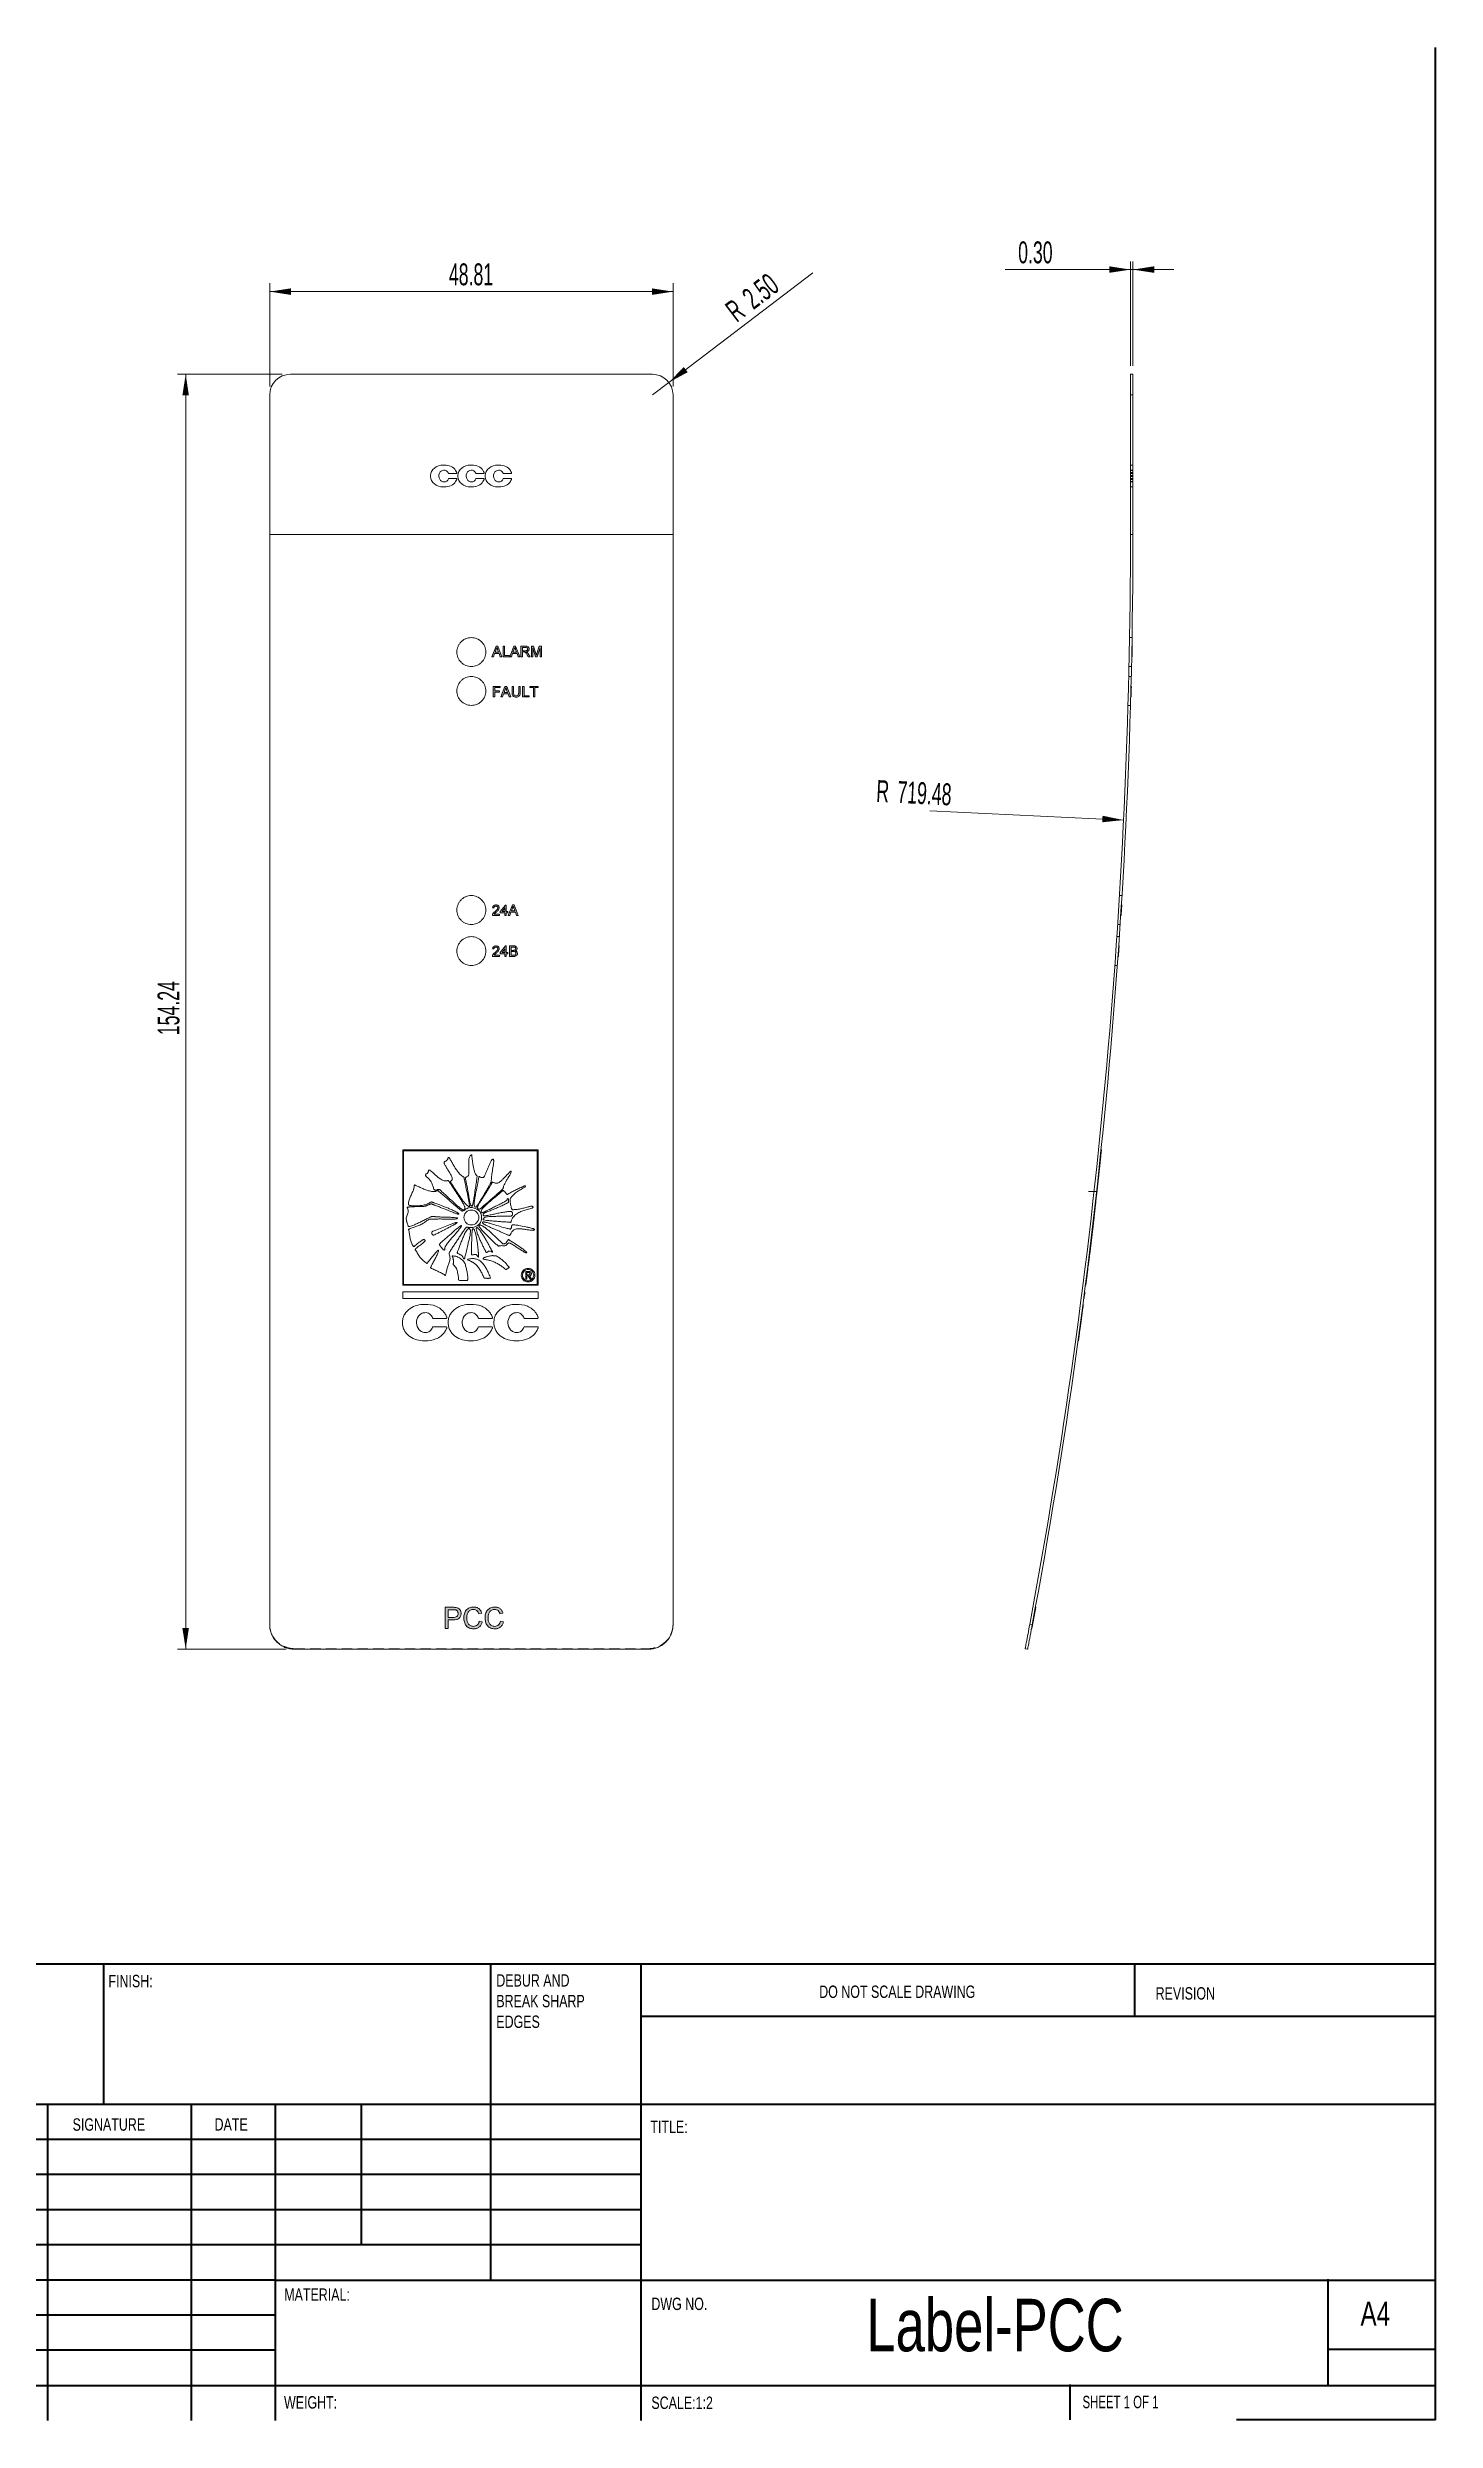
# Model space of a CAD drawing. Header units: millimetres. Extents: x -551 to 210, y 0 to 297.
# Drawn here: x 37.1 to 205.1, y 5.1 to 292.2 of the extents above; entities that cross this region are included whole.
import ezdxf

# ---------------------------------------------------------------- set-up
doc = ezdxf.new("R2010")
doc.units = ezdxf.units.MM
doc.linetypes.add('HIDDEN', pattern=[1.905, 1.27, -0.635])
doc.styles.add('SLDTEXTSTYLE0', font='TXT', dxfattribs={"width": 0.75})
doc.styles.add('SLDTEXTSTYLE1', font='TXT', dxfattribs={"width": 0.6875})
doc.styles.add('SLDTEXTSTYLE2', font='TXT', dxfattribs={"width": 0.605})
doc.dimstyles.new('SLDDIMSTYLE0', dxfattribs={"dimtxt": 2.568319, "dimasz": 2.568319, "dimexe": 0, "dimexo": 0.0625, "dimgap": 0.64208, "dimtad": 2, "dimrnd": 1e-09, "dimzin": 4, "dimdsep": 46, "dimtxsty": 'SLDTEXTSTYLE2', "dimsah": 1, "dimcen": 0.09, "dimadec": 0, "dimazin": 0, "dimtfac": 1, "dimtofl": 0, "dimtmove": 0, "dimatfit": 3, "dimfxl": 0, "dimtolj": 1, "dimtzin": 12, "dimarcsym": 0})
doc.dimstyles.new('SLDDIMSTYLE1', dxfattribs={"dimtxt": 2.568319, "dimasz": 2.568319, "dimexe": 0, "dimexo": 0.0625, "dimgap": 0.64208, "dimtad": 2, "dimrnd": 1e-09, "dimzin": 12, "dimdsep": 46, "dimtxsty": 'SLDTEXTSTYLE2', "dimsah": 1, "dimcen": 0.09, "dimadec": 0, "dimazin": 0, "dimtfac": 1, "dimtofl": 0, "dimtmove": 0, "dimatfit": 3, "dimfxl": 0, "dimtolj": 1, "dimtzin": 12, "dimarcsym": 0})
doc.dimstyles.new('SLDDIMSTYLE2', dxfattribs={"dimtxt": 2.568319, "dimasz": 2.568319, "dimexe": 0, "dimexo": 0.0625, "dimgap": 0.64208, "dimtad": 2, "dimrnd": 1e-09, "dimzin": 4, "dimdsep": 46, "dimtxsty": 'SLDTEXTSTYLE2', "dimsah": 1, "dimcen": 0.09, "dimadec": 0, "dimazin": 0, "dimtfac": 1, "dimtofl": 0, "dimtmove": 0, "dimatfit": 3, "dimfxl": 0, "dimtolj": 1, "dimtzin": 12, "dimarcsym": 0})
doc.dimstyles.new('SLDDIMSTYLE3', dxfattribs={"dimtxt": 2.568319, "dimasz": 2.568319, "dimexe": 0, "dimexo": 0.0625, "dimgap": 0.64208, "dimtad": 2, "dimrnd": 1e-09, "dimzin": 12, "dimdsep": 46, "dimtxsty": 'SLDTEXTSTYLE2', "dimblk1": 'NONE', "dimblk2": 'NONE', "dimsah": 1, "dimcen": 0.09, "dimadec": 0, "dimazin": 0, "dimtfac": 1, "dimtofl": 0, "dimtmove": 0, "dimatfit": 3, "dimldrblk": 'NONE', "dimfxl": 0, "dimtolj": 1, "dimtzin": 12, "dimarcsym": 0})

msp = doc.modelspace()

# ---------------------------------------------------------------- texts
at = {"color": 7, "linetype": 'Continuous', "lineweight": 0, "attachment_point": 1}
for s, insert, char_height, style in [('FINISH:', (44.482, 59.04), 1.5, 'SLDTEXTSTYLE0'), ('DO NOT SCALE DRAWING', (130.493, 57.748), 1.5, 'SLDTEXTSTYLE0'), ('REVISION', (171.206, 57.55), 1.5, 'SLDTEXTSTYLE0'), ('SIGNATURE', (40.144, 41.683), 1.5, 'SLDTEXTSTYLE0'), ('DATE', (57.326, 41.697), 1.5, 'SLDTEXTSTYLE0'), ('TITLE:', (110.067, 41.399), 1.5, 'SLDTEXTSTYLE0'), ('MATERIAL:', (65.757, 21.107), 1.5, 'SLDTEXTSTYLE0'), ('Label-PCC', (136.193, 19.847), 6.35, 'SLDTEXTSTYLE0'), ('DWG NO.', (110.185, 19.99), 1.5, 'SLDTEXTSTYLE0'), ('A4', (196, 19.515), 2.9104, 'SLDTEXTSTYLE0'), ('WEIGHT: ', (65.729, 8.07), 1.4986, 'SLDTEXTSTYLE0'), ('SCALE:1:2', (110.185, 8.021), 1.5, 'SLDTEXTSTYLE0'), ('SHEET 1 OF 1', (162.357, 8.115), 1.5, 'SLDTEXTSTYLE1')]:
    msp.add_mtext(s, dxfattribs=dict(at, insert=insert, char_height=char_height, style=style))

# ---------------------------------------------------------------- blocks, each defined once
blk = doc.blocks.new('SW_NOTE_0')
at = {"color": 0, "linetype": 'Continuous', "lineweight": 0, "char_height": 1.5, "attachment_point": 1, "style": 'SLDTEXTSTYLE0'}
for s, insert in [('DEBUR AND ', (0, 1.93)), ('BREAK SHARP ', (0, -0.57)), ('EDGES', (0, -3.07))]:
    blk.add_mtext(s, dxfattribs=dict(at, insert=insert))
blk = doc.blocks.new('*D3')
at = {"color": 7, "linetype": 'Continuous', "lineweight": 0}
for q in [(129.71, 264.94), (110.31, 250.18)]:
    blk.add_line((112.3, 251.69), q, dxfattribs=at)
blk.add_solid([(112.3, 251.69), (114.58, 252.93), (114.1, 253.56)], dxfattribs=at)
at = {"color": 7, "linetype": 'Continuous', "lineweight": 0, "attachment_point": 1, "rotation": 37.2588, "style": 'SLDTEXTSTYLE2'}
for s, insert, char_height in [('2.50', (120.93, 262.53), 2.646), ('R', (118.9, 260.99), 2.65)]:
    blk.add_mtext(s, dxfattribs=dict(at, insert=insert, char_height=char_height))
blk = doc.blocks.new('*D4')
at = {"color": 7, "linetype": 'Continuous', "lineweight": 0}
for p, q in [((64, 251.18), (64, 263.68)), ((64, 262.68), (112.81, 262.68)), ((112.81, 251.18), (112.81, 263.68))]:
    blk.add_line(p, q, dxfattribs=at)
for points in [[(64, 262.68), (66.56, 262.28), (66.56, 263.07)], [(112.81, 262.68), (110.24, 263.07), (110.24, 262.28)]]:
    blk.add_solid(points, dxfattribs=at)
at = {"color": 7, "linetype": 'Continuous', "lineweight": 0, "insert": (85.68, 266.09), "char_height": 2.646, "attachment_point": 1, "style": 'SLDTEXTSTYLE2'}
blk.add_mtext('48.81', dxfattribs=at)
blk = doc.blocks.new('*D5')
at = {"color": 7, "linetype": 'Continuous', "lineweight": 0}
for p, q in [((65.5, 252.68), (52.83, 252.68)), ((53.83, 252.68), (53.83, 98.44)), ((66, 98.44), (52.83, 98.44))]:
    blk.add_line(p, q, dxfattribs=at)
for points in [[(53.83, 252.68), (53.43, 250.11), (54.22, 250.11)], [(53.83, 98.44), (54.22, 101.01), (53.43, 101.01)]]:
    blk.add_solid(points, dxfattribs=at)
at = {"color": 7, "linetype": 'Continuous', "lineweight": 0, "insert": (50.42, 172.72), "char_height": 2.646, "attachment_point": 1, "rotation": 90, "style": 'SLDTEXTSTYLE2'}
blk.add_mtext('154.24', dxfattribs=at)
blk = doc.blocks.new('*D12')
at = {"color": 7, "linetype": 'Continuous', "lineweight": 0}
for p, q in [((168.16, 265.34), (152.98, 265.34)), ((168.16, 253.68), (168.16, 266.34)), ((168.16, 265.34), (168.46, 265.34)), ((168.46, 253.68), (168.46, 266.34)), ((168.46, 265.34), (173.4, 265.34))]:
    blk.add_line(p, q, dxfattribs=at)
for points in [[(168.16, 265.34), (165.59, 265.74), (165.59, 264.95)], [(168.46, 265.34), (171.03, 264.95), (171.03, 265.74)]]:
    blk.add_solid(points, dxfattribs=at)
at = {"color": 7, "linetype": 'Continuous', "lineweight": 0, "insert": (154.57, 268.75), "char_height": 2.646, "attachment_point": 1, "style": 'SLDTEXTSTYLE2'}
blk.add_mtext('0.30', dxfattribs=at)
blk = doc.blocks.new('*D14')
at = {"color": 7, "linetype": 'Continuous', "lineweight": 0, "attachment_point": 1, "rotation": 357.2491, "style": 'SLDTEXTSTYLE2'}
for s, insert, char_height in [('R', (137.48, 203.59), 2.65), ('719.48', (140.03, 203.47), 2.646)]:
    blk.add_mtext(s, dxfattribs=dict(at, insert=insert, char_height=char_height))
blk = doc.blocks.new('_NONE')

# ---------------------------------------------------------------- dimensions: what is measured, and where the dimension line sits
at = {"color": 7, "linetype": 'Continuous', "lineweight": 0}
for base, p1, p2, dimstyle, picture, middle in [((168.457, 265.342), (168.157, 252.68), (168.457, 252.68), 'SLDDIMSTYLE2', '*D12', (157.996, 265.342)), ((112.806, 262.68), (63.996, 250.18), (112.806, 250.18), 'SLDDIMSTYLE1', '*D4', (90.09, 262.68))]:
    dim = msp.add_linear_dim(base=base, p1=p1, p2=p2, dimstyle=dimstyle, dxfattribs=at)
    dim.commit()
    dim.dimension.update_dxf_attribs({"geometry": picture, "text_midpoint": middle, "dimtype": 160})
for center, mpoint, dimstyle, picture, middle in [((110.306, 250.18), (112.295, 251.693), 'SLDDIMSTYLE0', '*D3', (124.787, 261.195)), ((-551.323, 233.28), (0, 0), 'SLDDIMSTYLE3', '*D14', (143.89, 199.875))]:
    dim = msp.add_radius_dim(center=center, mpoint=mpoint, dimstyle=dimstyle, dxfattribs=at)
    dim.commit()
    dim.dimension.update_dxf_attribs({"geometry": picture, "text_midpoint": middle, "dimtype": 164})
dim = msp.add_linear_dim(base=(53.826, 98.438), p1=(66.496, 252.68), p2=(66.996, 98.438), angle=90, dimstyle='SLDDIMSTYLE1', dxfattribs=at)
dim.commit()
dim.dimension.update_dxf_attribs({"geometry": '*D5', "text_midpoint": (53.826, 178.11), "dimtype": 160})

# ---------------------------------------------------------------- hatches: boundary and pattern name
h = msp.add_hatch(color=256)
h.paths.add_polyline_path([(92.465, 182.242), (92.629, 182.242), (92.629, 182.555), (92.794, 182.555), (92.794, 182.72), (92.629, 182.72), (92.629, 183.51), (92.514, 183.51), (91.905, 182.72), (91.905, 182.555), (92.465, 182.555)])
h.paths.add_polyline_path([(92.465, 182.72), (92.108, 182.72), (92.465, 183.182)], flags=17)
edge = h.paths.add_edge_path()
edge.add_spline(control_points=[(91.378, 183.526), (91.327, 183.525), (91.276, 183.521), (91.178, 183.493), (91.131, 183.469), (91.053, 183.402), (91.023, 183.36), (90.982, 183.266), (90.972, 183.215), (90.966, 183.164)], knot_values=[0, 0, 0, 0, 0.25, 0.25, 0.5, 0.5, 0.75, 0.75, 1, 1, 1, 1], degree=3, periodic=0)
edge.add_line((90.966, 183.164), (91.131, 183.148))
edge.add_spline(control_points=[(91.131, 183.148), (91.132, 183.179), (91.136, 183.21), (91.158, 183.27), (91.176, 183.297), (91.222, 183.339), (91.25, 183.355), (91.311, 183.375), (91.343, 183.378), (91.374, 183.378)], knot_values=[0, 0, 0, 0, 0.25, 0.25, 0.5, 0.5, 0.75, 0.75, 1, 1, 1, 1], degree=3, periodic=0)
edge.add_spline(control_points=[(91.374, 183.378), (91.404, 183.378), (91.432, 183.375), (91.488, 183.358), (91.514, 183.344), (91.559, 183.305), (91.578, 183.282), (91.603, 183.229), (91.608, 183.2), (91.608, 183.17)], knot_values=[0, 0, 0, 0, 0.25, 0.25, 0.5, 0.5, 0.75, 0.75, 1, 1, 1, 1], degree=3, periodic=0)
edge.add_spline(control_points=[(91.608, 183.17), (91.607, 183.122), (91.592, 183.075), (91.544, 182.991), (91.512, 182.954), (91.411, 182.849), (91.338, 182.785), (91.263, 182.723)], knot_values=[0, 0, 0, 0, 0.25, 0.25, 0.5, 0.5, 1, 1, 1, 1], degree=3, periodic=0)
edge.add_spline(control_points=[(91.263, 182.723), (91.201, 182.673), (91.139, 182.621), (91.034, 182.5), (90.994, 182.432), (90.967, 182.357)], knot_values=[0, 0, 0, 0, 0.5, 0.5, 1, 1, 1, 1], degree=3, periodic=0)
edge.add_spline(control_points=[(90.967, 182.357), (90.964, 182.347), (90.961, 182.338), (90.959, 182.329), (90.957, 182.319), (90.955, 182.31), (90.953, 182.3), (90.951, 182.281), (90.95, 182.262), (90.95, 182.242)], knot_values=[0, 0, 0, 0, 0.0000291, 0.0000291, 0.0000291, 0.0000582, 0.0000582, 0.0000582, 0.0001165, 0.0001165, 0.0001165, 0.0001165], degree=3, periodic=0)
edge.add_line((90.95, 182.242), (91.79, 182.242))
edge.add_line((91.79, 182.242), (91.79, 182.407))
edge.add_line((91.79, 182.407), (91.161, 182.407))
edge.add_spline(control_points=[(91.161, 182.407), (91.179, 182.43), (91.197, 182.454), (91.218, 182.475), (91.238, 182.495), (91.261, 182.514), (91.283, 182.534), (91.327, 182.571), (91.372, 182.608), (91.417, 182.645)], knot_values=[0, 0, 0, 0, 0.000088, 0.000088, 0.000088, 0.0001758, 0.0001758, 0.0001758, 0.00035, 0.00035, 0.00035, 0.00035], degree=3, periodic=0)
edge.add_spline(control_points=[(91.417, 182.645), (91.5, 182.717), (91.585, 182.787), (91.689, 182.916), (91.719, 182.961), (91.762, 183.063), (91.772, 183.117), (91.773, 183.172)], knot_values=[0, 0, 0, 0, 0.5, 0.5, 0.75, 0.75, 1, 1, 1, 1], degree=3, periodic=0)
edge.add_spline(control_points=[(91.773, 183.172), (91.772, 183.222), (91.764, 183.272), (91.723, 183.362), (91.693, 183.402), (91.618, 183.468), (91.573, 183.492), (91.478, 183.521), (91.428, 183.526), (91.378, 183.526)], knot_values=[0, 0, 0, 0, 0.25, 0.25, 0.5, 0.5, 0.75, 0.75, 1, 1, 1, 1], degree=3, periodic=0)
edge = h.paths.add_edge_path()
edge.add_line((93.024, 182.242), (93.506, 182.242))
edge.add_spline(control_points=[(93.506, 182.242), (93.563, 182.243), (93.62, 182.245), (93.731, 182.266), (93.787, 182.284), (93.882, 182.348), (93.918, 182.394), (93.954, 182.471), (93.964, 182.498), (93.977, 182.553), (93.978, 182.582), (93.979, 182.61)], knot_values=[0, 0, 0, 0, 0.25, 0.25, 0.5, 0.5, 0.75, 0.75, 0.875, 0.875, 1, 1, 1, 1], degree=3, periodic=0)
edge.add_spline(control_points=[(93.979, 182.61), (93.978, 182.646), (93.974, 182.68), (93.952, 182.748), (93.935, 182.778), (93.892, 182.833), (93.865, 182.857), (93.804, 182.894), (93.771, 182.907), (93.737, 182.917)], knot_values=[0, 0, 0, 0, 0.25, 0.25, 0.5, 0.5, 0.75, 0.75, 1, 1, 1, 1], degree=3, periodic=0)
edge.add_spline(control_points=[(93.737, 182.917), (93.764, 182.931), (93.79, 182.945), (93.836, 182.981), (93.858, 183.002), (93.892, 183.051), (93.906, 183.078), (93.925, 183.134), (93.929, 183.164), (93.93, 183.194)], knot_values=[0, 0, 0, 0, 0.25, 0.25, 0.5, 0.5, 0.75, 0.75, 1, 1, 1, 1], degree=3, periodic=0)
edge.add_spline(control_points=[(93.93, 183.194), (93.929, 183.219), (93.927, 183.244), (93.914, 183.293), (93.905, 183.317), (93.871, 183.385), (93.838, 183.426), (93.756, 183.484), (93.707, 183.503), (93.608, 183.523), (93.556, 183.526), (93.505, 183.526)], knot_values=[0, 0, 0, 0, 0.125, 0.125, 0.25, 0.25, 0.5, 0.5, 0.75, 0.75, 1, 1, 1, 1], degree=3, periodic=0)
edge.add_line((93.505, 183.526), (93.024, 183.526))
edge.add_line((93.024, 183.526), (93.024, 182.242))
edge = h.paths.add_edge_path(flags=16)
edge.add_line((93.205, 182.983), (93.205, 183.378))
edge.add_line((93.205, 183.378), (93.45, 183.378))
edge.add_spline(control_points=[(93.45, 183.378), (93.484, 183.378), (93.519, 183.378), (93.587, 183.372), (93.622, 183.368), (93.685, 183.338), (93.711, 183.311), (93.742, 183.248), (93.748, 183.213), (93.749, 183.178)], knot_values=[0, 0, 0, 0, 0.25, 0.25, 0.5, 0.5, 0.75, 0.75, 1, 1, 1, 1], degree=3, periodic=0)
edge.add_spline(control_points=[(93.749, 183.178), (93.747, 183.139), (93.741, 183.099), (93.698, 183.033), (93.662, 183.011), (93.624, 182.998)], knot_values=[0, 0, 0, 0, 0.5, 0.5, 1, 1, 1, 1], degree=3, periodic=0)
edge.add_spline(control_points=[(93.624, 182.998), (93.612, 182.995), (93.599, 182.992), (93.586, 182.99), (93.574, 182.988), (93.561, 182.987), (93.548, 182.986), (93.522, 182.984), (93.496, 182.983), (93.47, 182.983)], knot_values=[0, 0, 0, 0, 0.0000391, 0.0000391, 0.0000391, 0.000078, 0.000078, 0.000078, 0.0001554, 0.0001554, 0.0001554, 0.0001554], degree=3, periodic=0)
edge.add_line((93.47, 182.983), (93.205, 182.983))
edge = h.paths.add_edge_path(flags=16)
edge.add_line((93.205, 182.391), (93.205, 182.835))
edge.add_line((93.205, 182.835), (93.488, 182.835))
edge.add_spline(control_points=[(93.488, 182.835), (93.525, 182.835), (93.561, 182.834), (93.634, 182.824), (93.67, 182.816), (93.733, 182.78), (93.758, 182.751), (93.791, 182.686), (93.797, 182.649), (93.798, 182.613)], knot_values=[0, 0, 0, 0, 0.25, 0.25, 0.5, 0.5, 0.75, 0.75, 1, 1, 1, 1], degree=3, periodic=0)
edge.add_spline(control_points=[(93.798, 182.613), (93.797, 182.587), (93.795, 182.562), (93.78, 182.513), (93.768, 182.489), (93.736, 182.449), (93.716, 182.432), (93.669, 182.409), (93.644, 182.402), (93.619, 182.397)], knot_values=[0, 0, 0, 0, 0.25, 0.25, 0.5, 0.5, 0.75, 0.75, 1, 1, 1, 1], degree=3, periodic=0)
edge.add_spline(control_points=[(93.619, 182.397), (93.61, 182.395), (93.601, 182.394), (93.592, 182.393), (93.583, 182.392), (93.573, 182.392), (93.564, 182.392), (93.546, 182.391), (93.528, 182.391), (93.509, 182.391)], knot_values=[0, 0, 0, 0, 0.0000276, 0.0000276, 0.0000276, 0.0000551, 0.0000551, 0.0000551, 0.0001101, 0.0001101, 0.0001101, 0.0001101], degree=3, periodic=0)
edge.add_line((93.509, 182.391), (93.205, 182.391))
h.paths.add_polyline_path([(92.629, 188.47), (92.514, 188.47), (91.905, 187.679), (91.905, 187.515), (92.465, 187.515), (92.465, 187.202), (92.629, 187.202), (92.629, 187.515), (92.794, 187.515), (92.794, 187.679), (92.629, 187.679)])
h.paths.add_polyline_path([(92.465, 187.679), (92.108, 187.679), (92.465, 188.142)], flags=17)
h.paths.add_polyline_path([(93.359, 188.486), (92.849, 187.202), (93.041, 187.202), (93.187, 187.597), (93.734, 187.597), (93.88, 187.202), (94.073, 187.202), (93.563, 188.486)])
edge = h.paths.add_edge_path(flags=16)
edge.add_line((93.241, 187.745), (93.373, 188.101))
edge.add_spline(control_points=[(93.373, 188.101), (93.382, 188.12), (93.392, 188.138), (93.401, 188.158), (93.409, 188.177), (93.417, 188.197), (93.424, 188.216), (93.432, 188.236), (93.439, 188.256), (93.445, 188.276), (93.451, 188.297), (93.456, 188.317), (93.461, 188.338)], knot_values=[0, 0, 0, 0, 0.0000635, 0.0000635, 0.0000635, 0.000127, 0.000127, 0.000127, 0.0001904, 0.0001904, 0.0001904, 0.000254, 0.000254, 0.000254, 0.000254], degree=3, periodic=0)
edge.add_spline(control_points=[(93.461, 188.338), (93.468, 188.316), (93.477, 188.295), (93.484, 188.274), (93.492, 188.253), (93.5, 188.231), (93.508, 188.21), (93.516, 188.189), (93.524, 188.168), (93.531, 188.146), (93.539, 188.125), (93.547, 188.104), (93.555, 188.083)], knot_values=[0, 0, 0, 0, 0.0000681, 0.0000681, 0.0000681, 0.0001363, 0.0001363, 0.0001363, 0.0002044, 0.0002044, 0.0002044, 0.0002726, 0.0002726, 0.0002726, 0.0002726], degree=3, periodic=0)
edge.add_line((93.555, 188.083), (93.68, 187.745))
edge.add_line((93.68, 187.745), (93.241, 187.745))
edge = h.paths.add_edge_path()
edge.add_spline(control_points=[(91.378, 188.486), (91.327, 188.485), (91.276, 188.481), (91.178, 188.452), (91.131, 188.428), (91.053, 188.362), (91.023, 188.319), (90.982, 188.226), (90.972, 188.175), (90.966, 188.124)], knot_values=[0, 0, 0, 0, 0.25, 0.25, 0.5, 0.5, 0.75, 0.75, 1, 1, 1, 1], degree=3, periodic=0)
edge.add_line((90.966, 188.124), (91.131, 188.107))
edge.add_spline(control_points=[(91.131, 188.107), (91.132, 188.139), (91.136, 188.17), (91.158, 188.229), (91.176, 188.256), (91.222, 188.299), (91.25, 188.315), (91.311, 188.334), (91.343, 188.337), (91.374, 188.338)], knot_values=[0, 0, 0, 0, 0.25, 0.25, 0.5, 0.5, 0.75, 0.75, 1, 1, 1, 1], degree=3, periodic=0)
edge.add_spline(control_points=[(91.374, 188.338), (91.404, 188.337), (91.432, 188.334), (91.488, 188.317), (91.514, 188.303), (91.559, 188.265), (91.578, 188.242), (91.603, 188.189), (91.608, 188.159), (91.608, 188.13)], knot_values=[0, 0, 0, 0, 0.25, 0.25, 0.5, 0.5, 0.75, 0.75, 1, 1, 1, 1], degree=3, periodic=0)
edge.add_spline(control_points=[(91.608, 188.13), (91.607, 188.081), (91.592, 188.034), (91.544, 187.951), (91.512, 187.914), (91.411, 187.809), (91.338, 187.745), (91.263, 187.682)], knot_values=[0, 0, 0, 0, 0.25, 0.25, 0.5, 0.5, 1, 1, 1, 1], degree=3, periodic=0)
edge.add_spline(control_points=[(91.263, 187.682), (91.201, 187.632), (91.139, 187.58), (91.034, 187.459), (90.994, 187.391), (90.967, 187.316)], knot_values=[0, 0, 0, 0, 0.5, 0.5, 1, 1, 1, 1], degree=3, periodic=0)
edge.add_spline(control_points=[(90.967, 187.316), (90.964, 187.307), (90.961, 187.298), (90.959, 187.288), (90.957, 187.279), (90.955, 187.269), (90.953, 187.26), (90.951, 187.241), (90.95, 187.221), (90.95, 187.202)], knot_values=[0, 0, 0, 0, 0.0000291, 0.0000291, 0.0000291, 0.0000582, 0.0000582, 0.0000582, 0.0001165, 0.0001165, 0.0001165, 0.0001165], degree=3, periodic=0)
edge.add_line((90.95, 187.202), (91.79, 187.202))
edge.add_line((91.79, 187.202), (91.79, 187.366))
edge.add_line((91.79, 187.366), (91.161, 187.366))
edge.add_spline(control_points=[(91.161, 187.366), (91.179, 187.39), (91.197, 187.413), (91.218, 187.434), (91.238, 187.455), (91.261, 187.474), (91.283, 187.493), (91.327, 187.531), (91.372, 187.568), (91.417, 187.605)], knot_values=[0, 0, 0, 0, 0.000088, 0.000088, 0.000088, 0.0001758, 0.0001758, 0.0001758, 0.0003499, 0.0003499, 0.0003499, 0.0003499], degree=3, periodic=0)
edge.add_spline(control_points=[(91.417, 187.605), (91.5, 187.676), (91.585, 187.747), (91.689, 187.876), (91.719, 187.921), (91.762, 188.023), (91.772, 188.076), (91.773, 188.132)], knot_values=[0, 0, 0, 0, 0.5, 0.5, 0.75, 0.75, 1, 1, 1, 1], degree=3, periodic=0)
edge.add_spline(control_points=[(91.773, 188.132), (91.772, 188.181), (91.764, 188.231), (91.723, 188.321), (91.693, 188.362), (91.618, 188.427), (91.573, 188.451), (91.478, 188.48), (91.428, 188.485), (91.378, 188.486)], knot_values=[0, 0, 0, 0, 0.25, 0.25, 0.5, 0.5, 0.75, 0.75, 1, 1, 1, 1], degree=3, periodic=0)
h.paths.add_polyline_path([(91.049, 214.922), (91.049, 213.638), (91.23, 213.638), (91.23, 214.214), (91.806, 214.214), (91.806, 214.362), (91.23, 214.362), (91.23, 214.774), (91.905, 214.774), (91.905, 214.922)])
h.paths.add_polyline_path([(96.498, 214.922), (95.494, 214.922), (95.494, 214.774), (95.905, 214.774), (95.905, 213.638), (96.087, 213.638), (96.087, 214.774), (96.498, 214.774)])
h.paths.add_polyline_path([(94.605, 213.638), (95.395, 213.638), (95.395, 213.786), (94.786, 213.786), (94.786, 214.922), (94.605, 214.922)])
h.paths.add_polyline_path([(91.96, 213.638), (92.152, 213.638), (92.298, 214.033), (92.845, 214.033), (92.991, 213.638), (93.184, 213.638), (92.674, 214.922), (92.469, 214.922)])
edge = h.paths.add_edge_path(flags=16)
edge.add_line((92.352, 214.181), (92.484, 214.536))
edge.add_spline(control_points=[(92.484, 214.536), (92.493, 214.555), (92.503, 214.574), (92.512, 214.594), (92.52, 214.613), (92.528, 214.633), (92.536, 214.652), (92.55, 214.692), (92.562, 214.733), (92.572, 214.774)], knot_values=[0, 0, 0, 0, 0.0000635, 0.0000635, 0.0000635, 0.000127, 0.000127, 0.000127, 0.0002538, 0.0002538, 0.0002538, 0.0002538], degree=3, periodic=0)
edge.add_spline(control_points=[(92.572, 214.774), (92.579, 214.752), (92.588, 214.731), (92.595, 214.71), (92.603, 214.689), (92.611, 214.667), (92.619, 214.646), (92.627, 214.625), (92.634, 214.604), (92.642, 214.582), (92.65, 214.561), (92.658, 214.54), (92.666, 214.518)], knot_values=[0, 0, 0, 0, 0.000068, 0.000068, 0.000068, 0.0001361, 0.0001361, 0.0001361, 0.0002041, 0.0002041, 0.0002041, 0.0002722, 0.0002722, 0.0002722, 0.0002722], degree=3, periodic=0)
edge.add_line((92.666, 214.518), (92.791, 214.181))
edge.add_line((92.791, 214.181), (92.352, 214.181))
edge = h.paths.add_edge_path()
edge.add_spline(control_points=[(93.818, 213.621), (93.89, 213.622), (93.961, 213.629), (94.098, 213.677), (94.159, 213.719), (94.251, 213.828), (94.277, 213.898), (94.305, 214.039), (94.308, 214.111), (94.309, 214.183)], knot_values=[0, 0, 0, 0, 0.25, 0.25, 0.5, 0.5, 0.75, 0.75, 1, 1, 1, 1], degree=3, periodic=0)
edge.add_line((94.309, 214.183), (94.309, 214.922))
edge.add_line((94.309, 214.922), (94.127, 214.922))
edge.add_line((94.127, 214.922), (94.127, 214.192))
edge.add_spline(control_points=[(94.127, 214.192), (94.127, 214.141), (94.125, 214.09), (94.11, 213.99), (94.099, 213.939), (94.046, 213.853), (94.001, 213.823), (93.906, 213.791), (93.854, 213.787), (93.804, 213.786)], knot_values=[0, 0, 0, 0, 0.25, 0.25, 0.5, 0.5, 0.75, 0.75, 1, 1, 1, 1], degree=3, periodic=0)
edge.add_spline(control_points=[(93.804, 213.786), (93.755, 213.787), (93.705, 213.793), (93.616, 213.832), (93.577, 213.865), (93.525, 213.949), (93.515, 213.998), (93.503, 214.094), (93.502, 214.143), (93.502, 214.192)], knot_values=[0, 0, 0, 0, 0.25, 0.25, 0.5, 0.5, 0.75, 0.75, 1, 1, 1, 1], degree=3, periodic=0)
edge.add_line((93.502, 214.192), (93.502, 214.922))
edge.add_line((93.502, 214.922), (93.321, 214.922))
edge.add_line((93.321, 214.922), (93.321, 214.183))
edge.add_spline(control_points=[(93.321, 214.183), (93.321, 214.11), (93.325, 214.038), (93.352, 213.896), (93.378, 213.824), (93.47, 213.714), (93.535, 213.674), (93.672, 213.628), (93.745, 213.622), (93.818, 213.621)], knot_values=[0, 0, 0, 0, 0.25, 0.25, 0.5, 0.5, 0.75, 0.75, 1, 1, 1, 1], degree=3, periodic=0)
h.paths.add_polyline_path([(92.415, 219.79), (92.234, 219.79), (92.234, 218.506), (93.024, 218.506), (93.024, 218.654), (92.415, 218.654)])
edge = h.paths.add_edge_path()
edge.add_line((95.659, 218.506), (95.84, 218.506))
edge.add_line((95.84, 218.506), (95.84, 219.593))
edge.add_line((95.84, 219.593), (96.18, 218.506))
edge.add_line((96.18, 218.506), (96.37, 218.506))
edge.add_line((96.37, 218.506), (96.712, 219.593))
edge.add_line((96.712, 219.593), (96.712, 218.506))
edge.add_line((96.712, 218.506), (96.893, 218.506))
edge.add_line((96.893, 218.506), (96.893, 219.79))
edge.add_line((96.893, 219.79), (96.623, 219.79))
edge.add_line((96.623, 219.79), (96.339, 218.904))
edge.add_spline(control_points=[(96.339, 218.904), (96.328, 218.87), (96.318, 218.837), (96.307, 218.803), (96.302, 218.786), (96.296, 218.769), (96.291, 218.752), (96.286, 218.735), (96.281, 218.718), (96.276, 218.7)], knot_values=[0, 0, 0, 0, 0.0001068, 0.0001068, 0.0001068, 0.0001602, 0.0001602, 0.0001602, 0.0002135, 0.0002135, 0.0002135, 0.0002135], degree=3, periodic=0)
edge.add_spline(control_points=[(96.276, 218.7), (96.267, 218.732), (96.257, 218.763), (96.247, 218.795), (96.243, 218.811), (96.238, 218.826), (96.233, 218.842), (96.228, 218.858), (96.223, 218.873), (96.218, 218.889)], knot_values=[0, 0, 0, 0, 0.0000986, 0.0000986, 0.0000986, 0.000148, 0.000148, 0.000148, 0.0001973, 0.0001973, 0.0001973, 0.0001973], degree=3, periodic=0)
edge.add_line((96.218, 218.889), (95.931, 219.79))
edge.add_line((95.931, 219.79), (95.659, 219.79))
edge.add_line((95.659, 219.79), (95.659, 218.506))
edge = h.paths.add_edge_path(flags=16)
edge.add_spline(control_points=[(91.397, 219.405), (91.407, 219.424), (91.416, 219.443), (91.425, 219.462), (91.434, 219.481), (91.442, 219.501), (91.449, 219.521), (91.464, 219.56), (91.475, 219.601), (91.485, 219.642)], knot_values=[0, 0, 0, 0, 0.0000635, 0.0000635, 0.0000635, 0.000127, 0.000127, 0.000127, 0.0002538, 0.0002538, 0.0002538, 0.0002538], degree=3, periodic=0)
edge.add_spline(control_points=[(91.485, 219.642), (91.493, 219.621), (91.501, 219.599), (91.509, 219.578), (91.516, 219.557), (91.524, 219.536), (91.532, 219.514), (91.54, 219.493), (91.548, 219.472), (91.556, 219.451), (91.564, 219.429), (91.572, 219.408), (91.579, 219.387)], knot_values=[0, 0, 0, 0, 0.000068, 0.000068, 0.000068, 0.0001361, 0.0001361, 0.0001361, 0.0002041, 0.0002041, 0.0002041, 0.0002721, 0.0002721, 0.0002721, 0.0002721], degree=3, periodic=0)
edge.add_line((91.579, 219.387), (91.704, 219.049))
edge.add_line((91.704, 219.049), (91.266, 219.049))
edge.add_line((91.266, 219.049), (91.397, 219.405))
h.paths.add_polyline_path([(90.873, 218.506), (91.065, 218.506), (91.211, 218.901), (91.759, 218.901), (91.905, 218.506), (92.097, 218.506), (91.587, 219.79), (91.383, 219.79)])
edge = h.paths.add_edge_path(flags=16)
edge.add_spline(control_points=[(93.57, 219.405), (93.58, 219.424), (93.589, 219.443), (93.598, 219.462), (93.607, 219.481), (93.615, 219.501), (93.622, 219.521), (93.637, 219.56), (93.648, 219.601), (93.658, 219.642)], knot_values=[0, 0, 0, 0, 0.0000635, 0.0000635, 0.0000635, 0.000127, 0.000127, 0.000127, 0.0002538, 0.0002538, 0.0002538, 0.0002538], degree=3, periodic=0)
edge.add_spline(control_points=[(93.658, 219.642), (93.666, 219.621), (93.674, 219.599), (93.682, 219.578), (93.69, 219.557), (93.697, 219.536), (93.705, 219.514), (93.713, 219.493), (93.721, 219.472), (93.729, 219.451), (93.737, 219.429), (93.745, 219.408), (93.753, 219.387)], knot_values=[0, 0, 0, 0, 0.000068, 0.000068, 0.000068, 0.0001361, 0.0001361, 0.0001361, 0.0002041, 0.0002041, 0.0002041, 0.0002721, 0.0002721, 0.0002721, 0.0002721], degree=3, periodic=0)
edge.add_line((93.753, 219.387), (93.877, 219.049))
edge.add_line((93.877, 219.049), (93.439, 219.049))
edge.add_line((93.439, 219.049), (93.57, 219.405))
h.paths.add_polyline_path([(93.046, 218.506), (93.238, 218.506), (93.384, 218.901), (93.932, 218.901), (94.078, 218.506), (94.27, 218.506), (93.76, 219.79), (93.556, 219.79)])
edge = h.paths.add_edge_path()
edge.add_line((94.407, 218.506), (94.588, 218.506))
edge.add_line((94.588, 218.506), (94.588, 219.082))
edge.add_line((94.588, 219.082), (94.774, 219.082))
edge.add_spline(control_points=[(94.774, 219.082), (94.781, 219.082), (94.789, 219.082), (94.796, 219.082), (94.804, 219.082), (94.811, 219.082), (94.819, 219.081), (94.834, 219.08), (94.848, 219.079), (94.863, 219.076)], knot_values=[0, 0, 0, 0, 0.0000224, 0.0000224, 0.0000224, 0.0000449, 0.0000449, 0.0000449, 0.0000896, 0.0000896, 0.0000896, 0.0000896], degree=3, periodic=0)
edge.add_spline(control_points=[(94.863, 219.076), (94.896, 219.066), (94.927, 219.051), (94.98, 219.006), (95.001, 218.979), (95.062, 218.895), (95.097, 218.836), (95.133, 218.777)], knot_values=[0, 0, 0, 0, 0.25, 0.25, 0.5, 0.5, 1, 1, 1, 1], degree=3, periodic=0)
edge.add_line((95.133, 218.777), (95.293, 218.506))
edge.add_line((95.293, 218.506), (95.5, 218.506))
edge.add_line((95.5, 218.506), (95.29, 218.86))
edge.add_spline(control_points=[(95.29, 218.86), (95.28, 218.876), (95.27, 218.892), (95.26, 218.908), (95.25, 218.923), (95.24, 218.938), (95.228, 218.953), (95.206, 218.982), (95.181, 219.01), (95.154, 219.035)], knot_values=[0, 0, 0, 0, 0.0000556, 0.0000556, 0.0000556, 0.0001112, 0.0001112, 0.0001112, 0.0002222, 0.0002222, 0.0002222, 0.0002222], degree=3, periodic=0)
edge.add_spline(control_points=[(95.154, 219.035), (95.147, 219.042), (95.139, 219.048), (95.131, 219.054), (95.123, 219.06), (95.115, 219.066), (95.107, 219.071), (95.09, 219.081), (95.072, 219.09), (95.055, 219.099)], knot_values=[0, 0, 0, 0, 0.0000297, 0.0000297, 0.0000297, 0.0000594, 0.0000594, 0.0000594, 0.0001186, 0.0001186, 0.0001186, 0.0001186], degree=3, periodic=0)
edge.add_spline(control_points=[(95.055, 219.099), (95.099, 219.106), (95.142, 219.115), (95.224, 219.148), (95.264, 219.17), (95.329, 219.232), (95.354, 219.27), (95.388, 219.354), (95.394, 219.399), (95.395, 219.444)], knot_values=[0, 0, 0, 0, 0.25, 0.25, 0.5, 0.5, 0.75, 0.75, 1, 1, 1, 1], degree=3, periodic=0)
edge.add_spline(control_points=[(95.395, 219.444), (95.393, 219.497), (95.385, 219.549), (95.342, 219.646), (95.311, 219.691), (95.227, 219.755), (95.174, 219.771), (95.07, 219.788), (95.017, 219.79), (94.964, 219.79)], knot_values=[0, 0, 0, 0, 0.25, 0.25, 0.5, 0.5, 0.75, 0.75, 1, 1, 1, 1], degree=3, periodic=0)
edge.add_line((94.964, 219.79), (94.407, 219.79))
edge.add_line((94.407, 219.79), (94.407, 218.506))
edge = h.paths.add_edge_path(flags=16)
edge.add_line((94.588, 219.23), (94.588, 219.642))
edge.add_line((94.588, 219.642), (94.971, 219.642))
edge.add_spline(control_points=[(94.971, 219.642), (95.031, 219.641), (95.094, 219.634), (95.165, 219.579), (95.184, 219.555), (95.209, 219.5), (95.213, 219.47), (95.214, 219.44)], knot_values=[0, 0, 0, 0, 0.5, 0.5, 0.75, 0.75, 1, 1, 1, 1], degree=3, periodic=0)
edge.add_spline(control_points=[(95.214, 219.44), (95.213, 219.406), (95.207, 219.373), (95.178, 219.313), (95.155, 219.286), (95.099, 219.25), (95.066, 219.242), (94.999, 219.232), (94.966, 219.231), (94.932, 219.23)], knot_values=[0, 0, 0, 0, 0.25, 0.25, 0.5, 0.5, 0.75, 0.75, 1, 1, 1, 1], degree=3, periodic=0)
edge.add_line((94.932, 219.23), (94.588, 219.23))
h = msp.add_hatch(color=256)
edge = h.paths.add_edge_path()
edge.add_spline(control_points=[(87.157, 102.768), (87.156, 102.81), (87.154, 102.852), (87.142, 102.934), (87.133, 102.975), (87.096, 103.095), (87.058, 103.171), (86.955, 103.307), (86.889, 103.363), (86.739, 103.443), (86.656, 103.465), (86.571, 103.482)], knot_values=[0, 0, 0, 0, 0.125, 0.125, 0.25, 0.25, 0.5, 0.5, 0.75, 0.75, 1, 1, 1, 1], degree=3, periodic=0)
edge.add_spline(control_points=[(86.571, 103.482), (86.54, 103.487), (86.508, 103.492), (86.477, 103.495), (86.445, 103.498), (86.413, 103.5), (86.381, 103.501), (86.318, 103.505), (86.254, 103.506), (86.19, 103.506)], knot_values=[0, 0, 0, 0, 0.0000956, 0.0000956, 0.0000956, 0.0001912, 0.0001912, 0.0001912, 0.0003819, 0.0003819, 0.0003819, 0.0003819], degree=3, periodic=0)
edge.add_line((86.19, 103.506), (85.247, 103.506))
edge.add_line((85.247, 103.506), (85.247, 100.938))
edge.add_line((85.247, 100.938), (85.609, 100.938))
edge.add_line((85.609, 100.938), (85.609, 101.991))
edge.add_line((85.609, 101.991), (86.238, 101.991))
edge.add_spline(control_points=[(86.238, 101.991), (86.354, 101.993), (86.469, 101.999), (86.639, 102.035), (86.695, 102.051), (86.802, 102.095), (86.854, 102.124), (86.942, 102.195), (86.98, 102.239), (87.045, 102.333), (87.073, 102.382), (87.116, 102.488), (87.132, 102.543), (87.152, 102.654), (87.155, 102.711), (87.157, 102.768)], knot_values=[0, 0, 0, 0, 0.25, 0.25, 0.375, 0.375, 0.5, 0.5, 0.625, 0.625, 0.75, 0.75, 0.875, 0.875, 1, 1, 1, 1], degree=3, periodic=0)
edge = h.paths.add_edge_path(flags=16)
edge.add_line((85.609, 102.288), (85.609, 103.21))
edge.add_line((85.609, 103.21), (86.222, 103.21))
edge.add_spline(control_points=[(86.222, 103.21), (86.322, 103.209), (86.422, 103.211), (86.518, 103.187)], knot_values=[0, 0, 0, 0, 1, 1, 1, 1], degree=3, periodic=0)
edge.add_spline(control_points=[(86.518, 103.187), (86.54, 103.179), (86.562, 103.172), (86.602, 103.151), (86.621, 103.138), (86.675, 103.094), (86.704, 103.059), (86.752, 102.98), (86.768, 102.937), (86.79, 102.848), (86.793, 102.803), (86.794, 102.757)], knot_values=[0, 0, 0, 0, 0.125, 0.125, 0.25, 0.25, 0.5, 0.5, 0.75, 0.75, 1, 1, 1, 1], degree=3, periodic=0)
edge.add_spline(control_points=[(86.794, 102.757), (86.793, 102.688), (86.785, 102.618), (86.734, 102.487), (86.692, 102.428), (86.579, 102.343), (86.51, 102.32), (86.37, 102.292), (86.3, 102.289), (86.229, 102.288)], knot_values=[0, 0, 0, 0, 0.25, 0.25, 0.5, 0.5, 0.75, 0.75, 1, 1, 1, 1], degree=3, periodic=0)
edge.add_line((86.229, 102.288), (85.609, 102.288))
edge = h.paths.add_edge_path()
edge.add_spline(control_points=[(88.669, 103.539), (88.586, 103.537), (88.503, 103.532), (88.342, 103.501), (88.262, 103.478), (88.108, 103.413), (88.035, 103.374), (87.9, 103.278), (87.837, 103.221), (87.677, 103.033), (87.6, 102.883), (87.529, 102.649), (87.512, 102.568), (87.49, 102.405), (87.487, 102.323), (87.486, 102.241)], knot_values=[0, 0, 0, 0, 0.125, 0.125, 0.25, 0.25, 0.375, 0.375, 0.5, 0.5, 0.75, 0.75, 0.875, 0.875, 1, 1, 1, 1], degree=3, periodic=0)
edge.add_spline(control_points=[(87.486, 102.241), (87.487, 102.157), (87.491, 102.073), (87.514, 101.908), (87.531, 101.826), (87.6, 101.583), (87.669, 101.427), (87.876, 101.158), (88.015, 101.051), (88.252, 100.957), (88.337, 100.937), (88.505, 100.91), (88.591, 100.906), (88.676, 100.905)], knot_values=[0, 0, 0, 0, 0.125, 0.125, 0.25, 0.25, 0.5, 0.5, 0.75, 0.75, 0.875, 0.875, 1, 1, 1, 1], degree=3, periodic=0)
edge.add_spline(control_points=[(88.676, 100.905), (88.738, 100.906), (88.8, 100.909), (88.922, 100.927), (88.982, 100.94), (89.159, 100.997), (89.268, 101.058), (89.457, 101.217), (89.535, 101.314), (89.653, 101.527), (89.693, 101.642), (89.725, 101.76)], knot_values=[0, 0, 0, 0, 0.125, 0.125, 0.25, 0.25, 0.5, 0.5, 0.75, 0.75, 1, 1, 1, 1], degree=3, periodic=0)
edge.add_line((89.725, 101.76), (89.363, 101.844))
edge.add_spline(control_points=[(89.363, 101.844), (89.344, 101.759), (89.318, 101.676), (89.244, 101.518), (89.193, 101.445), (89.065, 101.323), (88.989, 101.276), (88.821, 101.214), (88.732, 101.203), (88.643, 101.201)], knot_values=[0, 0, 0, 0, 0.25, 0.25, 0.5, 0.5, 0.75, 0.75, 1, 1, 1, 1], degree=3, periodic=0)
edge.add_spline(control_points=[(88.643, 101.201), (88.58, 101.203), (88.518, 101.207), (88.399, 101.237), (88.34, 101.258), (88.229, 101.314), (88.177, 101.348), (88.085, 101.431), (88.045, 101.479), (87.947, 101.636), (87.908, 101.755), (87.871, 101.935), (87.862, 101.997), (87.85, 102.119), (87.849, 102.181), (87.848, 102.242)], knot_values=[0, 0, 0, 0, 0.125, 0.125, 0.25, 0.25, 0.375, 0.375, 0.5, 0.5, 0.75, 0.75, 0.875, 0.875, 1, 1, 1, 1], degree=3, periodic=0)
edge.add_spline(control_points=[(87.848, 102.242), (87.849, 102.303), (87.851, 102.363), (87.865, 102.482), (87.875, 102.541), (87.915, 102.716), (87.955, 102.832), (88.092, 103.033), (88.186, 103.116), (88.35, 103.195), (88.409, 103.214), (88.529, 103.237), (88.59, 103.242), (88.652, 103.242)], knot_values=[0, 0, 0, 0, 0.125, 0.125, 0.25, 0.25, 0.5, 0.5, 0.75, 0.75, 0.875, 0.875, 1, 1, 1, 1], degree=3, periodic=0)
edge.add_spline(control_points=[(88.652, 103.242), (88.728, 103.241), (88.803, 103.234), (88.947, 103.187), (89.015, 103.151), (89.129, 103.05), (89.175, 102.989), (89.248, 102.857), (89.274, 102.786), (89.297, 102.715)], knot_values=[0, 0, 0, 0, 0.25, 0.25, 0.5, 0.5, 0.75, 0.75, 1, 1, 1, 1], degree=3, periodic=0)
edge.add_line((89.297, 102.715), (89.659, 102.792))
edge.add_spline(control_points=[(89.659, 102.792), (89.643, 102.845), (89.626, 102.898), (89.582, 102.999), (89.557, 103.048), (89.469, 103.189), (89.392, 103.273), (89.214, 103.41), (89.113, 103.462), (88.95, 103.509), (88.894, 103.52), (88.783, 103.536), (88.726, 103.538), (88.669, 103.539)], knot_values=[0, 0, 0, 0, 0.125, 0.125, 0.25, 0.25, 0.5, 0.5, 0.75, 0.75, 0.875, 0.875, 1, 1, 1, 1], degree=3, periodic=0)
edge = h.paths.add_edge_path()
edge.add_spline(control_points=[(91.238, 103.539), (91.154, 103.537), (91.071, 103.532), (90.91, 103.501), (90.831, 103.478), (90.676, 103.413), (90.603, 103.374), (90.468, 103.278), (90.405, 103.221), (90.246, 103.033), (90.169, 102.883), (90.097, 102.649), (90.081, 102.568), (90.059, 102.405), (90.056, 102.323), (90.054, 102.241)], knot_values=[0, 0, 0, 0, 0.125, 0.125, 0.25, 0.25, 0.375, 0.375, 0.5, 0.5, 0.75, 0.75, 0.875, 0.875, 1, 1, 1, 1], degree=3, periodic=0)
edge.add_spline(control_points=[(90.054, 102.241), (90.055, 102.157), (90.06, 102.073), (90.082, 101.908), (90.099, 101.826), (90.168, 101.583), (90.238, 101.427), (90.445, 101.158), (90.584, 101.051), (90.821, 100.957), (90.905, 100.937), (91.074, 100.91), (91.159, 100.906), (91.245, 100.905)], knot_values=[0, 0, 0, 0, 0.125, 0.125, 0.25, 0.25, 0.5, 0.5, 0.75, 0.75, 0.875, 0.875, 1, 1, 1, 1], degree=3, periodic=0)
edge.add_spline(control_points=[(91.245, 100.905), (91.307, 100.906), (91.369, 100.909), (91.49, 100.927), (91.55, 100.94), (91.728, 100.997), (91.837, 101.058), (92.025, 101.217), (92.103, 101.314), (92.222, 101.527), (92.262, 101.642), (92.293, 101.76)], knot_values=[0, 0, 0, 0, 0.125, 0.125, 0.25, 0.25, 0.5, 0.5, 0.75, 0.75, 1, 1, 1, 1], degree=3, periodic=0)
edge.add_line((92.293, 101.76), (91.931, 101.844))
edge.add_spline(control_points=[(91.931, 101.844), (91.912, 101.759), (91.887, 101.676), (91.813, 101.518), (91.761, 101.445), (91.633, 101.323), (91.557, 101.276), (91.389, 101.214), (91.301, 101.203), (91.211, 101.201)], knot_values=[0, 0, 0, 0, 0.25, 0.25, 0.5, 0.5, 0.75, 0.75, 1, 1, 1, 1], degree=3, periodic=0)
edge.add_spline(control_points=[(91.211, 101.201), (91.148, 101.203), (91.087, 101.207), (90.967, 101.237), (90.908, 101.258), (90.797, 101.314), (90.746, 101.348), (90.654, 101.431), (90.613, 101.479), (90.515, 101.636), (90.476, 101.755), (90.439, 101.935), (90.43, 101.997), (90.419, 102.119), (90.418, 102.181), (90.416, 102.242)], knot_values=[0, 0, 0, 0, 0.125, 0.125, 0.25, 0.25, 0.375, 0.375, 0.5, 0.5, 0.75, 0.75, 0.875, 0.875, 1, 1, 1, 1], degree=3, periodic=0)
edge.add_spline(control_points=[(90.416, 102.242), (90.418, 102.303), (90.419, 102.363), (90.433, 102.482), (90.443, 102.541), (90.484, 102.716), (90.523, 102.832), (90.66, 103.033), (90.754, 103.116), (90.918, 103.195), (90.977, 103.214), (91.098, 103.237), (91.159, 103.242), (91.22, 103.242)], knot_values=[0, 0, 0, 0, 0.125, 0.125, 0.25, 0.25, 0.5, 0.5, 0.75, 0.75, 0.875, 0.875, 1, 1, 1, 1], degree=3, periodic=0)
edge.add_spline(control_points=[(91.22, 103.242), (91.296, 103.241), (91.371, 103.234), (91.515, 103.187), (91.583, 103.151), (91.698, 103.05), (91.743, 102.989), (91.816, 102.857), (91.842, 102.786), (91.865, 102.715)], knot_values=[0, 0, 0, 0, 0.25, 0.25, 0.5, 0.5, 0.75, 0.75, 1, 1, 1, 1], degree=3, periodic=0)
edge.add_line((91.865, 102.715), (92.227, 102.792))
edge.add_spline(control_points=[(92.227, 102.792), (92.211, 102.845), (92.194, 102.898), (92.15, 102.999), (92.125, 103.048), (92.037, 103.189), (91.96, 103.273), (91.783, 103.41), (91.681, 103.462), (91.519, 103.509), (91.463, 103.52), (91.351, 103.536), (91.294, 103.538), (91.238, 103.539)], knot_values=[0, 0, 0, 0, 0.125, 0.125, 0.25, 0.25, 0.5, 0.5, 0.75, 0.75, 0.875, 0.875, 1, 1, 1, 1], degree=3, periodic=0)

# ---------------------------------------------------------------- linework, layer by layer
at = {"color": 7, "linetype": 'Continuous', "lineweight": 40}
for p, q in [((205.079, 5.215), (205.079, 292.215)), ((10.111, 60.371), (205.079, 60.371)), ((43.911, 43.371), (43.911, 60.371)), ((90.711, 60.371), (90.711, 22.121)), ((108.911, 60.371), (108.911, 5.121)), ((168.679, 54.09), (168.679, 60.465)), ((205.079, 53.996), (108.911, 53.996)), ((205.079, 43.371), (10.111, 43.371)), ((37.102, 43.371), (37.102, 5.121)), ((54.51, 43.371), (54.51, 5.121)), ((64.711, 5.121), (64.711, 43.371)), ((75.111, 26.371), (75.111, 43.371)), ((108.911, 39.121), (10.111, 39.121)), ((108.911, 34.871), (10.111, 34.871)), ((108.911, 30.621), (10.111, 30.621)), ((108.911, 26.371), (10.111, 26.371)), ((64.711, 22.121), (10.111, 22.121)), ((64.711, 22.121), (205.079, 22.121)), ((192.079, 9.465), (192.079, 22.215)), ((64.711, 17.871), (10.111, 17.871)), ((64.711, 13.621), (10.111, 13.621)), ((205.079, 13.715), (192.079, 13.715)), ((10.111, 9.371), (205.079, 9.371)), ((160.879, 5.215), (160.879, 9.465)), ((205.079, 5.215), (180.988, 5.215))]:
    msp.add_line(p, q, dxfattribs=at)
at = {"color": 7, "linetype": 'Continuous', "lineweight": 15}
for p, q in [((66.496, 252.68), (110.306, 252.68)), ((168.157, 250.18), (168.157, 252.68)), ((168.157, 252.68), (168.457, 252.68)), ((168.457, 252.68), (168.457, 250.18)), ((63.996, 233.28), (63.996, 250.18)), ((112.806, 250.18), (112.806, 233.28)), ((168.157, 233.28), (168.157, 250.18)), ((168.457, 250.18), (168.157, 250.18)), ((168.457, 233.28), (168.457, 250.18)), ((85.139, 241.687), (85.045, 241.687)), ((88.447, 241.687), (88.354, 241.687)), ((91.756, 241.687), (91.662, 241.687)), ((83.46, 240.436), (83.46, 240.306)), ((85.045, 239.055), (85.139, 239.055)), ((85.676, 240.676), (86.612, 240.676)), ((86.608, 240.069), (85.676, 240.069)), ((86.768, 240.436), (86.768, 240.306)), ((88.354, 239.055), (88.447, 239.055)), ((88.985, 240.676), (89.921, 240.676)), ((89.916, 240.069), (88.985, 240.069)), ((90.076, 240.436), (90.076, 240.306)), ((91.662, 239.055), (91.756, 239.055)), ((92.293, 240.676), (93.229, 240.676)), ((93.224, 240.069), (92.293, 240.069)), ((168.157, 241.091), (168.119, 241.091)), ((168.119, 239.654), (168.157, 239.654)), ((168.494, 241.091), (168.457, 241.091)), ((168.457, 239.654), (168.494, 239.654)), ((112.806, 233.28), (63.996, 233.28)), ((63.996, 233.28), (63.996, 101.386)), ((112.806, 233.28), (112.806, 101.386)), ((168.457, 233.28), (168.157, 233.28)), ((91.383, 219.79), (90.873, 218.506)), ((90.873, 218.506), (91.065, 218.506)), ((91.065, 218.506), (91.211, 218.901)), ((91.211, 218.901), (91.759, 218.901)), ((91.266, 219.049), (91.397, 219.405)), ((91.704, 219.049), (91.266, 219.049)), ((91.587, 219.79), (91.383, 219.79)), ((91.579, 219.387), (91.704, 219.049)), ((92.097, 218.506), (91.587, 219.79)), ((91.759, 218.901), (91.905, 218.506)), ((91.905, 218.506), (92.097, 218.506)), ((92.234, 219.79), (92.234, 218.506)), ((92.415, 219.79), (92.234, 219.79)), ((92.234, 218.506), (93.024, 218.506)), ((92.415, 218.654), (92.415, 219.79)), ((93.024, 218.654), (92.415, 218.654)), ((93.024, 218.506), (93.024, 218.654)), ((93.556, 219.79), (93.046, 218.506)), ((93.046, 218.506), (93.238, 218.506)), ((93.238, 218.506), (93.384, 218.901)), ((93.384, 218.901), (93.932, 218.901)), ((93.439, 219.049), (93.57, 219.405)), ((93.877, 219.049), (93.439, 219.049)), ((93.76, 219.79), (93.556, 219.79)), ((93.753, 219.387), (93.877, 219.049)), ((94.27, 218.506), (93.76, 219.79)), ((93.932, 218.901), (94.078, 218.506)), ((94.078, 218.506), (94.27, 218.506)), ((94.407, 219.79), (94.407, 218.506)), ((94.964, 219.79), (94.407, 219.79)), ((94.407, 218.506), (94.588, 218.506)), ((94.588, 219.642), (94.971, 219.642)), ((94.588, 219.23), (94.588, 219.642)), ((94.932, 219.23), (94.588, 219.23)), ((94.588, 219.082), (94.774, 219.082)), ((94.588, 218.506), (94.588, 219.082)), ((95.133, 218.777), (95.293, 218.506)), ((95.5, 218.506), (95.29, 218.86)), ((95.293, 218.506), (95.5, 218.506)), ((95.659, 219.79), (95.659, 218.506)), ((95.931, 219.79), (95.659, 219.79)), ((95.659, 218.506), (95.84, 218.506)), ((95.84, 219.593), (96.18, 218.506)), ((95.84, 218.506), (95.84, 219.593)), ((96.218, 218.889), (95.931, 219.79)), ((96.18, 218.506), (96.37, 218.506)), ((96.623, 219.79), (96.339, 218.904)), ((96.37, 218.506), (96.712, 219.593)), ((96.893, 219.79), (96.623, 219.79)), ((96.712, 219.593), (96.712, 218.506)), ((96.712, 218.506), (96.893, 218.506)), ((96.893, 218.506), (96.893, 219.79)), ((168.355, 218.506), (168.305, 218.506)), ((91.905, 214.922), (91.049, 214.922)), ((91.049, 214.922), (91.049, 213.638)), ((91.049, 213.638), (91.23, 213.638)), ((91.23, 214.774), (91.905, 214.774)), ((91.23, 214.362), (91.23, 214.774)), ((91.806, 214.362), (91.23, 214.362)), ((91.23, 214.214), (91.806, 214.214)), ((91.23, 213.638), (91.23, 214.214)), ((91.806, 214.214), (91.806, 214.362)), ((91.905, 214.774), (91.905, 214.922)), ((92.469, 214.922), (91.96, 213.638)), ((91.96, 213.638), (92.152, 213.638)), ((92.152, 213.638), (92.298, 214.033)), ((92.298, 214.033), (92.845, 214.033)), ((92.352, 214.181), (92.484, 214.536)), ((92.791, 214.181), (92.352, 214.181)), ((92.674, 214.922), (92.469, 214.922)), ((92.666, 214.518), (92.791, 214.181)), ((93.184, 213.638), (92.674, 214.922)), ((92.845, 214.033), (92.991, 213.638)), ((92.991, 213.638), (93.184, 213.638)), ((93.321, 214.922), (93.321, 214.183)), ((93.502, 214.922), (93.321, 214.922)), ((93.502, 214.192), (93.502, 214.922)), ((94.309, 214.922), (94.127, 214.922)), ((94.127, 214.922), (94.127, 214.192)), ((94.309, 214.183), (94.309, 214.922)), ((94.605, 214.922), (94.605, 213.638)), ((94.786, 214.922), (94.605, 214.922)), ((94.605, 213.638), (95.395, 213.638)), ((94.786, 213.786), (94.786, 214.922)), ((95.395, 213.786), (94.786, 213.786)), ((95.395, 213.638), (95.395, 213.786)), ((95.494, 214.922), (95.494, 214.774)), ((96.498, 214.922), (95.494, 214.922)), ((95.494, 214.774), (95.905, 214.774)), ((95.905, 214.774), (95.905, 213.638)), ((95.905, 213.638), (96.087, 213.638)), ((96.087, 214.774), (96.498, 214.774)), ((96.087, 213.638), (96.087, 214.774)), ((96.498, 214.774), (96.498, 214.922)), ((168.238, 213.621), (168.188, 213.621)), ((168.239, 213.638), (168.189, 213.638)), ((90.95, 187.202), (91.79, 187.202)), ((90.966, 188.124), (91.131, 188.107)), ((91.79, 187.366), (91.161, 187.366)), ((91.79, 187.202), (91.79, 187.366)), ((92.514, 188.47), (91.905, 187.679)), ((91.905, 187.679), (91.905, 187.515)), ((91.905, 187.515), (92.465, 187.515)), ((92.108, 187.679), (92.465, 188.142)), ((92.465, 187.679), (92.108, 187.679)), ((92.465, 188.142), (92.465, 187.679)), ((92.465, 187.515), (92.465, 187.202)), ((92.465, 187.202), (92.629, 187.202)), ((92.629, 188.47), (92.514, 188.47)), ((92.629, 187.679), (92.629, 188.47)), ((92.794, 187.679), (92.629, 187.679)), ((92.629, 187.515), (92.794, 187.515)), ((92.629, 187.202), (92.629, 187.515)), ((92.794, 187.515), (92.794, 187.679)), ((93.359, 188.486), (92.849, 187.202)), ((92.849, 187.202), (93.041, 187.202)), ((93.041, 187.202), (93.187, 187.597)), ((93.187, 187.597), (93.734, 187.597)), ((93.241, 187.745), (93.373, 188.101)), ((93.68, 187.745), (93.241, 187.745)), ((93.563, 188.486), (93.359, 188.486)), ((93.555, 188.083), (93.68, 187.745)), ((94.073, 187.202), (93.563, 188.486)), ((93.734, 187.597), (93.88, 187.202)), ((93.88, 187.202), (94.073, 187.202)), ((167.03, 187.202), (166.98, 187.202)), ((167.038, 187.316), (166.988, 187.316)), ((167.061, 187.682), (167.011, 187.682)), ((167.088, 188.107), (167.038, 188.107)), ((167.089, 188.124), (167.039, 188.124)), ((167.088, 188.107), (167.089, 188.124)), ((90.95, 182.242), (91.79, 182.242)), ((90.966, 183.164), (91.131, 183.148)), ((91.79, 182.407), (91.161, 182.407)), ((91.79, 182.242), (91.79, 182.407)), ((92.514, 183.51), (91.905, 182.72)), ((91.905, 182.72), (91.905, 182.555)), ((91.905, 182.555), (92.465, 182.555)), ((92.108, 182.72), (92.465, 183.182)), ((92.465, 182.72), (92.108, 182.72)), ((92.465, 183.182), (92.465, 182.72)), ((92.465, 182.555), (92.465, 182.242)), ((92.465, 182.242), (92.629, 182.242)), ((92.629, 183.51), (92.514, 183.51)), ((92.629, 182.72), (92.629, 183.51)), ((92.794, 182.72), (92.629, 182.72)), ((92.629, 182.555), (92.794, 182.555)), ((92.629, 182.242), (92.629, 182.555)), ((92.794, 182.555), (92.794, 182.72)), ((93.024, 183.526), (93.024, 182.242)), ((93.505, 183.526), (93.024, 183.526)), ((93.024, 182.242), (93.506, 182.242)), ((93.205, 183.378), (93.45, 183.378)), ((93.205, 182.983), (93.205, 183.378)), ((93.47, 182.983), (93.205, 182.983)), ((93.205, 182.835), (93.488, 182.835)), ((93.205, 182.391), (93.205, 182.835)), ((93.509, 182.391), (93.205, 182.391)), ((166.695, 182.242), (166.645, 182.242)), ((166.703, 182.357), (166.653, 182.357)), ((166.729, 182.723), (166.679, 182.723)), ((166.759, 183.148), (166.709, 183.148)), ((166.76, 183.164), (166.71, 183.164)), ((166.759, 183.148), (166.76, 183.164)), ((96.478, 158.847), (80.101, 158.847)), ((80.101, 158.847), (80.101, 142.471)), ((96.378, 158.747), (80.201, 158.747)), ((80.201, 158.747), (80.201, 142.571)), ((96.378, 142.571), (96.378, 158.747)), ((96.478, 142.471), (96.478, 158.847)), ((164.554, 157.942), (164.553, 157.942)), ((164.598, 158.847), (164.648, 158.847)), ((163.063, 153.806), (163.754, 153.806)), ((163.622, 149.561), (163.622, 149.561)), ((163.903, 151.995), (163.903, 151.995)), ((163.912, 152.074), (163.912, 152.074)), ((163.334, 147.143), (163.334, 147.143)), ((94.972, 144.123), (94.972, 143.217)), ((95.379, 144.123), (94.972, 144.123)), ((95.362, 144.008), (95.101, 144.009)), ((95.101, 144.009), (95.101, 143.727)), ((95.101, 143.727), (95.363, 143.727)), ((95.101, 143.596), (95.266, 143.596)), ((95.101, 143.211), (95.101, 143.596)), ((95.266, 143.596), (95.524, 143.211)), ((95.476, 144.111), (95.379, 144.123)), ((95.419, 143.596), (95.424, 143.6)), ((95.419, 143.589), (95.419, 143.596)), ((95.671, 143.223), (95.419, 143.589)), ((80.101, 142.471), (96.478, 142.471)), ((80.101, 141.669), (80.101, 140.859)), ((96.478, 141.669), (80.101, 141.669)), ((80.101, 140.859), (96.478, 140.859)), ((80.201, 142.571), (96.378, 142.571)), ((94.972, 143.217), (94.978, 143.211)), ((94.978, 143.211), (95.101, 143.211)), ((95.524, 143.211), (95.671, 143.211)), ((95.671, 143.211), (95.671, 143.223)), ((96.478, 140.859), (96.478, 141.669)), ((162.499, 140.859), (162.549, 140.859)), ((162.603, 141.669), (162.653, 141.669)), ((162.705, 142.471), (162.756, 142.471)), ((162.806, 142.867), (162.806, 142.867)), ((162.824, 143.007), (162.824, 143.007)), ((162.826, 143.023), (162.827, 143.023)), ((80.076, 138.098), (80.076, 137.879)), ((82.768, 140.158), (82.76, 140.158)), ((83.773, 138.46), (85.363, 138.46)), ((85.605, 138.098), (85.605, 137.879)), ((88.297, 140.158), (88.289, 140.158)), ((89.302, 138.46), (90.892, 138.46)), ((91.134, 138.098), (91.134, 137.879)), ((93.826, 140.158), (93.818, 140.158)), ((94.831, 138.46), (96.421, 138.46)), ((162.106, 137.879), (162.157, 137.879)), ((162.136, 138.098), (162.186, 138.098)), ((162.457, 140.161), (162.408, 140.161)), ((162.458, 140.159), (162.408, 140.159)), ((82.737, 135.742), (82.77, 135.742)), ((85.363, 137.44), (83.773, 137.44)), ((88.266, 135.742), (88.299, 135.742)), ((90.892, 137.44), (89.302, 137.44)), ((93.795, 135.742), (93.828, 135.742)), ((96.421, 137.44), (94.831, 137.44)), ((161.817, 135.742), (161.868, 135.742)), ((161.818, 135.74), (161.869, 135.74)), ((85.247, 103.506), (85.247, 100.938)), ((86.19, 103.506), (85.247, 103.506)), ((156.712, 103.506), (156.661, 103.506)), ((156.718, 103.539), (156.667, 103.539)), ((85.247, 100.938), (85.609, 100.938)), ((85.609, 103.21), (86.222, 103.21)), ((85.609, 102.288), (85.609, 103.21)), ((86.229, 102.288), (85.609, 102.288)), ((85.609, 101.991), (86.238, 101.991)), ((85.609, 100.938), (85.609, 101.991)), ((89.297, 102.715), (89.659, 102.792)), ((89.725, 101.76), (89.363, 101.844)), ((91.865, 102.715), (92.227, 102.792)), ((92.293, 101.76), (91.931, 101.844)), ((155.975, 101.442), (156.269, 101.386)), ((156.23, 100.905), (156.179, 100.905)), ((156.236, 100.938), (156.186, 100.938)), ((66.996, 98.438), (109.806, 98.438)), ((155.713, 98.438), (155.419, 98.494))]:
    msp.add_line(p, q, dxfattribs=at)
at = {"color": 7, "linetype": 'HIDDEN', "lineweight": 0}
for p, q in [((168.157, 250.18), (168.457, 250.18)), ((168.157, 241.687), (168.457, 241.687)), ((168.157, 241.687), (168.457, 241.687)), ((168.457, 241.091), (168.157, 241.091)), ((168.157, 241.087), (168.457, 241.087)), ((168.157, 241.046), (168.457, 241.046)), ((168.157, 240.789), (168.457, 240.789)), ((168.157, 240.72), (168.457, 240.72)), ((168.157, 240.701), (168.457, 240.701)), ((168.157, 240.676), (168.457, 240.676)), ((168.157, 240.436), (168.457, 240.436)), ((168.157, 240.306), (168.457, 240.306)), ((168.157, 240.069), (168.457, 240.069)), ((168.157, 240.04), (168.457, 240.04)), ((168.157, 240.026), (168.457, 240.026)), ((168.157, 239.942), (168.457, 239.942)), ((168.157, 239.696), (168.457, 239.696)), ((168.157, 239.655), (168.457, 239.655)), ((168.157, 239.654), (168.457, 239.654)), ((168.157, 239.055), (168.457, 239.055)), ((168.157, 239.055), (168.457, 239.055)), ((168.348, 220.82), (168.048, 220.82)), ((168.358, 218.654), (168.308, 218.654)), ((168.359, 218.7), (168.309, 218.7)), ((168.361, 218.777), (168.311, 218.777)), ((168.362, 218.86), (168.312, 218.86)), ((168.363, 218.904), (168.313, 218.904)), ((168.363, 218.901), (168.313, 218.901)), ((168.363, 218.889), (168.313, 218.889)), ((168.366, 219.049), (168.316, 219.049)), ((168.366, 219.035), (168.316, 219.035)), ((168.367, 219.099), (168.317, 219.099)), ((168.367, 219.082), (168.317, 219.082)), ((168.367, 219.076), (168.317, 219.076)), ((168.37, 219.23), (168.32, 219.23)), ((168.373, 219.405), (168.323, 219.405)), ((168.373, 219.387), (168.323, 219.387)), ((168.374, 219.444), (168.324, 219.444)), ((168.374, 219.44), (168.324, 219.44)), ((168.377, 219.642), (168.327, 219.642)), ((168.377, 219.593), (168.327, 219.593)), ((168.38, 219.79), (168.33, 219.79)), ((168.367, 219.082), (168.367, 219.082)), ((168.252, 216.12), (167.951, 216.12)), ((167.98, 217.32), (168.28, 217.32)), ((167.86, 212.62), (168.16, 212.62)), ((168.243, 213.786), (168.193, 213.786)), ((168.249, 214.033), (168.199, 214.033)), ((168.253, 214.183), (168.203, 214.183)), ((168.253, 214.181), (168.203, 214.181)), ((168.254, 214.214), (168.204, 214.214)), ((168.254, 214.192), (168.204, 214.192)), ((168.258, 214.362), (168.208, 214.362)), ((168.262, 214.518), (168.212, 214.518)), ((168.263, 214.536), (168.213, 214.536)), ((168.269, 214.774), (168.219, 214.774)), ((168.273, 214.922), (168.223, 214.922)), ((168.254, 214.192), (168.253, 214.171)), ((167.129, 189.61), (166.829, 189.61)), ((167.041, 187.366), (166.991, 187.366)), ((167.05, 187.515), (167, 187.515)), ((167.056, 187.605), (167.006, 187.605)), ((167.056, 187.597), (167.006, 187.597)), ((167.061, 187.679), (167.011, 187.679)), ((167.065, 187.745), (167.015, 187.745)), ((167.086, 188.083), (167.036, 188.083)), ((167.087, 188.101), (167.037, 188.101)), ((167.089, 188.132), (167.039, 188.132)), ((167.089, 188.13), (167.039, 188.13)), ((167.09, 188.142), (167.04, 188.142)), ((167.102, 188.338), (167.052, 188.338)), ((167.111, 188.47), (167.061, 188.47)), ((167.112, 188.486), (167.062, 188.486)), ((167.089, 188.13), (167.088, 188.107)), ((166.81, 184.64), (166.509, 184.64)), ((166.609, 186.11), (166.91, 186.11)), ((166.265, 181.14), (166.566, 181.14)), ((166.706, 182.391), (166.655, 182.391)), ((166.706, 182.397), (166.656, 182.397)), ((166.707, 182.407), (166.657, 182.407)), ((166.717, 182.555), (166.667, 182.555)), ((166.721, 182.613), (166.671, 182.613)), ((166.721, 182.61), (166.671, 182.61)), ((166.724, 182.645), (166.673, 182.645)), ((166.729, 182.72), (166.679, 182.72)), ((166.737, 182.835), (166.687, 182.835)), ((166.743, 182.917), (166.693, 182.917)), ((166.747, 182.983), (166.697, 182.983)), ((166.748, 182.998), (166.698, 182.998)), ((166.761, 183.172), (166.71, 183.172)), ((166.76, 183.17), (166.71, 183.17)), ((166.761, 183.182), (166.711, 183.182)), ((166.761, 183.178), (166.711, 183.178)), ((166.762, 183.194), (166.712, 183.194)), ((166.775, 183.378), (166.725, 183.378)), ((166.784, 183.51), (166.734, 183.51)), ((166.785, 183.526), (166.735, 183.526)), ((166.76, 183.17), (166.759, 183.148)), ((164.553, 157.942), (164.475, 157.942)), ((164.542, 158.237), (164.534, 158.237)), ((164.587, 158.747), (164.638, 158.747)), ((164.232, 155.409), (164.282, 155.409)), ((164.459, 157.047), (164.333, 155.877)), ((164.389, 156.4), (164.339, 156.4)), ((164.534, 157.755), (164.396, 156.464)), ((164.408, 157.047), (164.459, 157.047)), ((164.529, 157.714), (164.459, 157.714)), ((163.754, 153.806), (164.057, 153.806)), ((163.939, 152.314), (163.888, 152.314)), ((163.964, 152.541), (163.914, 152.541)), ((164.012, 152.961), (164.007, 152.916)), ((164.119, 153.923), (164.069, 153.923)), ((164.134, 154.059), (164.084, 154.059)), ((164.195, 154.611), (164.145, 154.611)), ((163.572, 149.561), (163.622, 149.561)), ((163.645, 149.761), (163.595, 149.761)), ((163.679, 150.063), (163.63, 150.063)), ((163.727, 150.498), (163.681, 150.498)), ((163.762, 150.784), (163.714, 150.784)), ((163.853, 151.571), (163.804, 151.571)), ((163.834, 151.39), (163.835, 151.405)), ((163.885, 151.864), (163.835, 151.864)), ((163.902, 151.997), (163.852, 151.997)), ((163.852, 151.995), (163.903, 151.995)), ((163.907, 152.038), (163.857, 152.038)), ((163.861, 152.074), (163.912, 152.074)), ((163.2, 146.447), (163.25, 146.447)), ((163.269, 146.602), (163.219, 146.602)), ((163.283, 146.719), (163.233, 146.719)), ((163.284, 147.143), (163.334, 147.143)), ((163.289, 147.183), (163.289, 147.183)), ((163.436, 147.993), (163.386, 147.993)), ((162.851, 143.628), (162.902, 143.628)), ((162.993, 144.369), (162.944, 144.369)), ((163.011, 144.509), (162.96, 144.509)), ((163.036, 145.111), (163.086, 145.111)), ((163.05, 144.813), (163.041, 144.745)), ((163.156, 145.69), (163.103, 145.69)), ((163.134, 145.496), (163.119, 145.371)), ((163.127, 145.848), (163.127, 145.848)), ((163.147, 145.605), (163.142, 145.558)), ((163.201, 146.051), (163.149, 146.051)), ((163.22, 146.205), (163.169, 146.205)), ((162.709, 142.867), (162.806, 142.867)), ((162.718, 142.571), (162.769, 142.571)), ((162.774, 143.007), (162.824, 143.007)), ((162.827, 143.037), (162.777, 143.037)), ((162.777, 143.023), (162.826, 143.023)), ((162.863, 143.323), (162.812, 143.323)), ((162.325, 139.155), (162.275, 139.155)), ((162.326, 139.149), (162.325, 139.144)), ((162.408, 140.161), (162.407, 140.161)), ((162.408, 140.159), (162.407, 140.159)), ((162.408, 140.158), (162.458, 140.158)), ((162.457, 140.155), (162.458, 140.158)), ((161.817, 135.742), (161.868, 135.742)), ((161.817, 135.742), (161.868, 135.742)), ((161.868, 135.742), (161.869, 135.748)), ((156.708, 103.482), (156.657, 103.482)), ((156.269, 101.386), (155.975, 101.442)), ((156.433, 101.991), (156.382, 101.991)), ((156.479, 102.241), (156.428, 102.241)), ((156.488, 102.288), (156.437, 102.288)), ((156.574, 102.757), (156.524, 102.757)), ((156.576, 102.768), (156.525, 102.768)), ((156.653, 103.187), (156.603, 103.187)), ((156.658, 103.21), (156.607, 103.21)), ((66.996, 98.438), (66.996, 98.494)), ((66.996, 98.494), (109.806, 98.494)), ((109.806, 98.494), (109.806, 98.438))]:
    msp.add_line(p, q, dxfattribs=at)
at = {"color": 7, "linetype": 'Continuous', "lineweight": 0}
msp.add_line((167.328, 198.749), (143.89, 199.875), dxfattribs=at)
at = {"color": 7, "linetype": 'Continuous', "lineweight": 15, "flags": 128}
for points in [[(167.05, 187.515), (167.048, 187.476), (167.045, 187.436), (167.043, 187.397), (167.04, 187.358), (167.038, 187.319), (167.035, 187.28), (167.033, 187.241), (167.03, 187.202)], [(166.717, 182.555), (166.714, 182.516), (166.712, 182.477), (166.709, 182.438), (166.706, 182.399), (166.703, 182.36), (166.701, 182.321), (166.698, 182.281), (166.695, 182.242)], [(162.186, 138.098), (162.182, 138.07), (162.179, 138.043), (162.175, 138.016), (162.171, 137.988), (162.168, 137.961), (162.164, 137.934), (162.161, 137.907), (162.157, 137.879)]]:
    msp.add_lwpolyline(points, dxfattribs=at)
at = {"color": 7, "linetype": 'HIDDEN', "lineweight": 0, "flags": 128}
msp.add_lwpolyline([(163.199, 146.027), (163.199, 146.027), (163.199, 146.026), (163.199, 146.024), (163.198, 146.022), (163.198, 146.02), (163.198, 146.017), (163.197, 146.012), (163.195, 145.991), (163.184, 145.905), (163.14, 145.546), (163.094, 145.167), (163.085, 145.096), (163.071, 144.985), (163.069, 144.97), (163.068, 144.958), (163.066, 144.946), (163.065, 144.937), (163.06, 144.897), (163.05, 144.813), (163.05, 144.813)], dxfattribs=at)
at = {"color": 7, "linetype": 'Continuous', "lineweight": 15}
for centre, radius, start, end in [((66.496, 250.18), 2.5, 90, 180), ((110.306, 250.18), 2.5, 0, 90), ((85.676, 240.742), 0.0654, 199.48899, 270), ((85.676, 240.004), 0.0654, 90, 160.51101), ((85.555, 240.377), 1.158, 20.82654, 35.29621), ((85.565, 240.357), 1.146, 324.72882, 338.74811), ((86.608, 240.034), 0.0352, 9.79339, 90), ((86.608, 240.711), 0.0352, 277.30153, 343.42115), ((86.461, 240.009), 0.184, 338.74811, 9.79339), ((86.461, 240.736), 0.184, 348.97296, 16.50965), ((88.985, 240.742), 0.0654, 199.48899, 270), ((88.985, 240.004), 0.0654, 90, 160.51101), ((88.864, 240.377), 1.158, 20.82654, 35.29621), ((88.873, 240.357), 1.146, 324.72882, 338.74811), ((89.916, 240.034), 0.0352, 9.79339, 90), ((89.916, 240.711), 0.0352, 277.30161, 343.42116), ((89.769, 240.009), 0.184, 338.74811, 9.79339), ((89.769, 240.736), 0.184, 348.97296, 16.50965), ((92.293, 240.742), 0.0654, 199.48899, 270), ((92.293, 240.004), 0.0654, 90, 160.51101), ((92.172, 240.377), 1.158, 20.82654, 35.29621), ((92.181, 240.357), 1.146, 324.72882, 338.74811), ((93.224, 240.034), 0.0352, 9.79339, 90), ((93.224, 240.711), 0.0352, 277.30161, 343.42116), ((93.078, 240.009), 0.184, 338.74811, 9.79339), ((93.078, 240.736), 0.184, 348.97296, 16.50965), ((-551.323, 233.28), 719.48, 349.441428, 0), ((-551.323, 233.28), 719.78, 349.441328, 0), ((-551.323, 233.28), 719.83, 358.823979, 358.926213), ((-551.323, 233.28), 719.83, 358.436368, 358.538618), ((-551.323, 233.28), 719.83, 356.367939, 356.430965), ((-551.323, 233.28), 719.83, 355.972297, 356.035352), ((-551.323, 233.28), 719.83, 352.752663, 354.064793), ((-551.323, 233.28), 719.83, 352.623262, 352.688268), ((-551.323, 233.28), 719.83, 349.40579, 349.613693)]:
    msp.add_arc(centre, radius, start, end, dxfattribs=at)
for centre, major_axis, ratio, start_param, end_param in [((85.108, 240.387), (-1.645, 0.129), 0.7866323, 4.8120332, 6.3449703), ((85.017, 240.386), (1.643, 0.245), 0.7781439, 0.3427484, 1.3813317), ((88.416, 240.387), (-1.645, 0.129), 0.7866323, 4.8120332, 6.3449703), ((88.325, 240.386), (1.643, 0.245), 0.7781439, 0.3427484, 1.3813317), ((91.724, 240.387), (-1.645, 0.129), 0.7866323, 4.8120332, 6.3449703), ((91.634, 240.386), (1.643, 0.245), 0.7781439, 0.3427484, 1.3813317), ((85.108, 240.355), (1.645, 0.129), 0.7866323, 3.0798076, 4.6127448), ((85.087, 240.371), (0.004, -0.717), 0.8658011, 3.1810256, 6.3285738), ((85.03, 240.371), (-0.283, -0.682), 0.8184377, 2.4040424, 3.5656857), ((85.03, 240.375), (0.283, -0.682), 0.8184377, 5.9551554, 7.0207355), ((85.017, 240.356), (-1.643, 0.245), 0.7781439, 1.760261, 2.7988443), ((88.416, 240.355), (1.645, 0.129), 0.7866323, 3.0798076, 4.6127448), ((88.395, 240.371), (0.004, -0.717), 0.8658011, 3.1810256, 6.3285738), ((88.339, 240.371), (-0.283, -0.682), 0.8184377, 2.4040424, 3.5656857), ((88.339, 240.375), (0.283, -0.682), 0.8184377, 5.9551554, 7.0207355), ((88.325, 240.356), (-1.643, 0.245), 0.7781439, 1.760261, 2.7988443), ((91.724, 240.355), (1.645, 0.129), 0.7866323, 3.0798076, 4.6127448), ((91.703, 240.371), (0.004, -0.717), 0.8658011, 3.1810256, 6.3285738), ((91.647, 240.371), (-0.283, -0.682), 0.8184377, 2.4040424, 3.5656857), ((91.647, 240.375), (0.283, -0.682), 0.8184377, 5.9551554, 7.0207355), ((91.634, 240.356), (-1.643, 0.245), 0.7781439, 1.760261, 2.7988443)]:
    msp.add_ellipse(centre, major_axis=major_axis, ratio=ratio, start_param=start_param, end_param=end_param, dxfattribs=at)
for points, knots in [([(90.151, 219.07), (90.151, 219.185), (90.139, 219.299), (90.095, 219.523), (90.061, 219.634), (89.973, 219.846), (89.92, 219.946), (89.793, 220.136), (89.719, 220.227), (89.476, 220.469), (89.281, 220.599), (88.86, 220.774), (88.63, 220.82), (88.287, 220.82), (88.171, 220.808), (87.947, 220.764), (87.838, 220.731), (87.626, 220.643), (87.523, 220.588), (87.334, 220.462), (87.245, 220.389), (87.082, 220.226), (87.009, 220.138), (86.883, 219.948), (86.828, 219.846), (86.74, 219.634), (86.707, 219.525), (86.662, 219.3), (86.651, 219.185), (86.65, 218.842), (86.696, 218.612), (86.87, 218.19), (87.001, 217.995), (87.242, 217.753), (87.332, 217.679), (87.523, 217.552), (87.623, 217.498), (87.835, 217.41), (87.946, 217.376), (88.17, 217.331), (88.283, 217.32), (88.63, 217.32), (88.857, 217.365), (89.175, 217.496), (89.276, 217.55), (89.466, 217.677), (89.556, 217.751), (89.799, 217.993), (89.929, 218.188), (90.104, 218.609), (90.151, 218.839), (90.151, 219.07)], [0, 0, 0, 0, 0.03125, 0.03125, 0.0625, 0.0625, 0.09375, 0.09375, 0.125, 0.125, 0.1875, 0.1875, 0.25, 0.25, 0.28125, 0.28125, 0.3125, 0.3125, 0.34375, 0.34375, 0.375, 0.375, 0.40625, 0.40625, 0.4375, 0.4375, 0.46875, 0.46875, 0.5, 0.5, 0.5625, 0.5625, 0.625, 0.625, 0.65625, 0.65625, 0.6875, 0.6875, 0.71875, 0.71875, 0.75, 0.75, 0.8125, 0.8125, 0.84375, 0.84375, 0.875, 0.875, 0.9375, 0.9375, 1, 1, 1, 1]), ([(91.397, 219.405), (91.407, 219.424), (91.416, 219.443), (91.425, 219.462), (91.434, 219.481), (91.442, 219.501), (91.449, 219.521), (91.464, 219.56), (91.475, 219.601), (91.485, 219.642)], [0, 0, 0, 0, 0.00006346209, 0.00006346209, 0.00006346209, 0.00012697801, 0.00012697801, 0.00012697801, 0.00025380307, 0.00025380307, 0.00025380307, 0.00025380307]), ([(91.485, 219.642), (91.493, 219.621), (91.501, 219.599), (91.509, 219.578), (91.516, 219.557), (91.524, 219.536), (91.532, 219.514), (91.54, 219.493), (91.548, 219.472), (91.556, 219.451), (91.564, 219.429), (91.572, 219.408), (91.579, 219.387)], [0, 0, 0, 0, 0.00006803408, 0.00006803408, 0.00006803408, 0.00013606424, 0.00013606424, 0.00013606424, 0.00020409682, 0.00020409682, 0.00020409682, 0.00027212937, 0.00027212937, 0.00027212937, 0.00027212937]), ([(93.57, 219.405), (93.58, 219.424), (93.589, 219.443), (93.598, 219.462), (93.607, 219.481), (93.615, 219.501), (93.622, 219.521), (93.637, 219.56), (93.648, 219.601), (93.658, 219.642)], [0, 0, 0, 0, 0.00006346209, 0.00006346209, 0.00006346209, 0.00012697801, 0.00012697801, 0.00012697801, 0.00025380307, 0.00025380307, 0.00025380307, 0.00025380307]), ([(93.658, 219.642), (93.666, 219.621), (93.674, 219.599), (93.682, 219.578), (93.69, 219.557), (93.697, 219.536), (93.705, 219.514), (93.713, 219.493), (93.721, 219.472), (93.729, 219.451), (93.737, 219.429), (93.745, 219.408), (93.753, 219.387)], [0, 0, 0, 0, 0.00006803408, 0.00006803408, 0.00006803408, 0.00013606424, 0.00013606424, 0.00013606424, 0.00020409682, 0.00020409682, 0.00020409682, 0.00027212937, 0.00027212937, 0.00027212937, 0.00027212937]), ([(94.774, 219.082), (94.781, 219.082), (94.789, 219.082), (94.796, 219.082), (94.804, 219.082), (94.811, 219.082), (94.819, 219.081), (94.834, 219.08), (94.848, 219.079), (94.863, 219.076)], [0, 0, 0, 0, 0.000022425023, 0.000022425023, 0.000022425023, 0.000044858823, 0.000044858823, 0.000044858823, 0.000089612613, 0.000089612613, 0.000089612613, 0.000089612613]), ([(94.863, 219.076), (94.896, 219.066), (94.927, 219.051), (94.98, 219.006), (95.001, 218.979), (95.062, 218.895), (95.097, 218.836), (95.133, 218.777)], [0, 0, 0, 0, 0.25, 0.25, 0.5, 0.5, 1, 1, 1, 1]), ([(95.214, 219.44), (95.213, 219.406), (95.207, 219.373), (95.178, 219.313), (95.155, 219.286), (95.099, 219.25), (95.066, 219.242), (94.999, 219.232), (94.966, 219.231), (94.932, 219.23)], [0, 0, 0, 0, 0.25, 0.25, 0.5, 0.5, 0.75, 0.75, 1, 1, 1, 1]), ([(95.395, 219.444), (95.393, 219.497), (95.385, 219.549), (95.342, 219.646), (95.311, 219.691), (95.227, 219.755), (95.174, 219.771), (95.07, 219.788), (95.017, 219.79), (94.964, 219.79)], [0, 0, 0, 0, 0.25, 0.25, 0.5, 0.5, 0.75, 0.75, 1, 1, 1, 1]), ([(94.971, 219.642), (95.031, 219.641), (95.094, 219.634), (95.165, 219.579), (95.184, 219.555), (95.209, 219.5), (95.213, 219.47), (95.214, 219.44)], [0, 0, 0, 0, 0.5, 0.5, 0.75, 0.75, 1, 1, 1, 1]), ([(95.055, 219.099), (95.099, 219.106), (95.142, 219.115), (95.224, 219.148), (95.264, 219.17), (95.329, 219.232), (95.354, 219.27), (95.388, 219.354), (95.394, 219.399), (95.395, 219.444)], [0, 0, 0, 0, 0.25, 0.25, 0.5, 0.5, 0.75, 0.75, 1, 1, 1, 1]), ([(95.154, 219.035), (95.147, 219.042), (95.139, 219.048), (95.131, 219.054), (95.123, 219.06), (95.115, 219.066), (95.107, 219.071), (95.09, 219.081), (95.072, 219.09), (95.055, 219.099)], [0, 0, 0, 0, 0.00002970317, 0.00002970317, 0.00002970317, 0.00005944218, 0.00005944218, 0.00005944218, 0.00011859439, 0.00011859439, 0.00011859439, 0.00011859439]), ([(95.29, 218.86), (95.28, 218.876), (95.27, 218.892), (95.26, 218.908), (95.25, 218.923), (95.24, 218.938), (95.228, 218.953), (95.206, 218.982), (95.181, 219.01), (95.154, 219.035)], [0, 0, 0, 0, 0.00005556629, 0.00005556629, 0.00005556629, 0.00011118787, 0.00011118787, 0.00011118787, 0.00022219599, 0.00022219599, 0.00022219599, 0.00022219599]), ([(96.276, 218.7), (96.267, 218.732), (96.257, 218.763), (96.247, 218.795), (96.243, 218.811), (96.238, 218.826), (96.233, 218.842), (96.228, 218.858), (96.223, 218.873), (96.218, 218.889)], [0, 0, 0, 0, 0.00009863336, 0.00009863336, 0.00009863336, 0.00014795776, 0.00014795776, 0.00014795776, 0.00019728232, 0.00019728232, 0.00019728232, 0.00019728232]), ([(96.339, 218.904), (96.328, 218.87), (96.318, 218.837), (96.307, 218.803), (96.302, 218.786), (96.296, 218.769), (96.291, 218.752), (96.286, 218.735), (96.281, 218.718), (96.276, 218.7)], [0, 0, 0, 0, 0.00010677311, 0.00010677311, 0.00010677311, 0.00016016067, 0.00016016067, 0.00016016067, 0.0002135463, 0.0002135463, 0.0002135463, 0.0002135463]), ([(90.151, 214.37), (90.151, 214.485), (90.139, 214.599), (90.095, 214.823), (90.061, 214.934), (89.973, 215.146), (89.92, 215.246), (89.793, 215.436), (89.719, 215.526), (89.477, 215.769), (89.281, 215.899), (88.86, 216.074), (88.63, 216.12), (88.287, 216.12), (88.171, 216.108), (87.947, 216.064), (87.838, 216.031), (87.626, 215.943), (87.523, 215.888), (87.334, 215.762), (87.245, 215.689), (87.082, 215.526), (87.009, 215.437), (86.883, 215.248), (86.828, 215.146), (86.74, 214.934), (86.707, 214.825), (86.662, 214.6), (86.651, 214.484), (86.65, 214.142), (86.696, 213.912), (86.87, 213.491), (87.001, 213.295), (87.242, 213.053), (87.332, 212.979), (87.523, 212.852), (87.623, 212.798), (87.835, 212.71), (87.946, 212.676), (88.17, 212.631), (88.283, 212.62), (88.63, 212.62), (88.857, 212.665), (89.175, 212.796), (89.276, 212.85), (89.466, 212.977), (89.556, 213.051), (89.799, 213.293), (89.929, 213.488), (90.104, 213.909), (90.151, 214.139), (90.151, 214.37)], [0, 0, 0, 0, 0.03125, 0.03125, 0.0625, 0.0625, 0.09375, 0.09375, 0.125, 0.125, 0.1875, 0.1875, 0.25, 0.25, 0.28125, 0.28125, 0.3125, 0.3125, 0.34375, 0.34375, 0.375, 0.375, 0.40625, 0.40625, 0.4375, 0.4375, 0.46875, 0.46875, 0.5, 0.5, 0.5625, 0.5625, 0.625, 0.625, 0.65625, 0.65625, 0.6875, 0.6875, 0.71875, 0.71875, 0.75, 0.75, 0.8125, 0.8125, 0.84375, 0.84375, 0.875, 0.875, 0.9375, 0.9375, 1, 1, 1, 1]), ([(92.484, 214.536), (92.493, 214.555), (92.503, 214.574), (92.512, 214.594), (92.52, 214.613), (92.528, 214.633), (92.536, 214.652), (92.55, 214.692), (92.562, 214.733), (92.572, 214.774)], [0, 0, 0, 0, 0.00006346209, 0.00006346209, 0.00006346209, 0.000126978, 0.000126978, 0.000126978, 0.0002538369, 0.0002538369, 0.0002538369, 0.0002538369]), ([(92.572, 214.774), (92.579, 214.752), (92.588, 214.731), (92.595, 214.71), (92.603, 214.689), (92.611, 214.667), (92.619, 214.646), (92.627, 214.625), (92.634, 214.604), (92.642, 214.582), (92.65, 214.561), (92.658, 214.54), (92.666, 214.518)], [0, 0, 0, 0, 0.00006804319, 0.00006804319, 0.00006804319, 0.00013608246, 0.00013608246, 0.00013608246, 0.00020412417, 0.00020412417, 0.00020412417, 0.00027216583, 0.00027216583, 0.00027216583, 0.00027216583]), ([(93.321, 214.183), (93.321, 214.11), (93.325, 214.038), (93.352, 213.896), (93.378, 213.824), (93.47, 213.714), (93.535, 213.674), (93.672, 213.628), (93.745, 213.622), (93.818, 213.621)], [0, 0, 0, 0, 0.25, 0.25, 0.5, 0.5, 0.75, 0.75, 1, 1, 1, 1]), ([(93.804, 213.786), (93.755, 213.787), (93.705, 213.793), (93.616, 213.832), (93.577, 213.865), (93.525, 213.949), (93.515, 213.998), (93.503, 214.094), (93.502, 214.143), (93.502, 214.192)], [0, 0, 0, 0, 0.25, 0.25, 0.5, 0.5, 0.75, 0.75, 1, 1, 1, 1]), ([(94.127, 214.192), (94.127, 214.141), (94.125, 214.09), (94.11, 213.99), (94.099, 213.939), (94.046, 213.853), (94.001, 213.823), (93.906, 213.791), (93.854, 213.787), (93.804, 213.786)], [0, 0, 0, 0, 0.25, 0.25, 0.5, 0.5, 0.75, 0.75, 1, 1, 1, 1]), ([(93.818, 213.621), (93.89, 213.622), (93.961, 213.629), (94.098, 213.677), (94.159, 213.719), (94.251, 213.828), (94.277, 213.898), (94.305, 214.039), (94.308, 214.111), (94.309, 214.183)], [0, 0, 0, 0, 0.25, 0.25, 0.5, 0.5, 0.75, 0.75, 1, 1, 1, 1]), ([(90.151, 187.86), (90.151, 187.975), (90.139, 188.089), (90.095, 188.312), (90.061, 188.423), (89.974, 188.635), (89.92, 188.736), (89.793, 188.926), (89.719, 189.016), (89.477, 189.258), (89.282, 189.389), (88.86, 189.564), (88.63, 189.61), (88.287, 189.61), (88.171, 189.598), (87.947, 189.554), (87.837, 189.521), (87.625, 189.433), (87.523, 189.378), (87.333, 189.251), (87.245, 189.179), (87.081, 189.015), (87.009, 188.927), (86.882, 188.737), (86.828, 188.635), (86.74, 188.423), (86.707, 188.314), (86.662, 188.09), (86.651, 187.974), (86.65, 187.632), (86.696, 187.402), (86.87, 186.981), (87, 186.786), (87.242, 186.543), (87.332, 186.469), (87.522, 186.342), (87.623, 186.288), (87.834, 186.2), (87.946, 186.166), (88.17, 186.121), (88.283, 186.11), (88.63, 186.11), (88.857, 186.155), (89.176, 186.287), (89.277, 186.34), (89.467, 186.467), (89.557, 186.541), (89.799, 186.784), (89.93, 186.979), (90.104, 187.399), (90.151, 187.629), (90.151, 187.86)], [0, 0, 0, 0, 0.03125, 0.03125, 0.0625, 0.0625, 0.09375, 0.09375, 0.125, 0.125, 0.1875, 0.1875, 0.25, 0.25, 0.28125, 0.28125, 0.3125, 0.3125, 0.34375, 0.34375, 0.375, 0.375, 0.40625, 0.40625, 0.4375, 0.4375, 0.46875, 0.46875, 0.5, 0.5, 0.5625, 0.5625, 0.625, 0.625, 0.65625, 0.65625, 0.6875, 0.6875, 0.71875, 0.71875, 0.75, 0.75, 0.8125, 0.8125, 0.84375, 0.84375, 0.875, 0.875, 0.9375, 0.9375, 1, 1, 1, 1]), ([(90.967, 187.316), (90.964, 187.307), (90.961, 187.298), (90.959, 187.288), (90.957, 187.279), (90.955, 187.269), (90.953, 187.26), (90.951, 187.241), (90.95, 187.221), (90.95, 187.202)], [0, 0, 0, 0, 0.00002908612, 0.00002908612, 0.00002908612, 0.00005822388, 0.00005822388, 0.00005822388, 0.00011646981, 0.00011646981, 0.00011646981, 0.00011646981]), ([(91.378, 188.486), (91.327, 188.485), (91.276, 188.481), (91.178, 188.452), (91.131, 188.428), (91.053, 188.362), (91.023, 188.319), (90.982, 188.226), (90.972, 188.175), (90.966, 188.124)], [0, 0, 0, 0, 0.25, 0.25, 0.5, 0.5, 0.75, 0.75, 1, 1, 1, 1]), ([(91.263, 187.682), (91.201, 187.632), (91.139, 187.58), (91.034, 187.459), (90.994, 187.391), (90.967, 187.316)], [0, 0, 0, 0, 0.5, 0.5, 1, 1, 1, 1]), ([(91.131, 188.107), (91.132, 188.139), (91.136, 188.17), (91.158, 188.229), (91.176, 188.256), (91.222, 188.299), (91.25, 188.315), (91.311, 188.334), (91.343, 188.337), (91.374, 188.338)], [0, 0, 0, 0, 0.25, 0.25, 0.5, 0.5, 0.75, 0.75, 1, 1, 1, 1]), ([(91.161, 187.366), (91.179, 187.39), (91.197, 187.413), (91.218, 187.434), (91.238, 187.455), (91.261, 187.474), (91.283, 187.493), (91.327, 187.531), (91.372, 187.568), (91.417, 187.605)], [0, 0, 0, 0, 0.00008801755, 0.00008801755, 0.00008801755, 0.00017579718, 0.00017579718, 0.00017579718, 0.00034988376, 0.00034988376, 0.00034988376, 0.00034988376]), ([(91.608, 188.13), (91.607, 188.081), (91.592, 188.034), (91.544, 187.951), (91.512, 187.914), (91.411, 187.809), (91.338, 187.745), (91.263, 187.682)], [0, 0, 0, 0, 0.25, 0.25, 0.5, 0.5, 1, 1, 1, 1]), ([(91.374, 188.338), (91.404, 188.337), (91.432, 188.334), (91.488, 188.317), (91.514, 188.303), (91.559, 188.265), (91.578, 188.242), (91.603, 188.189), (91.608, 188.159), (91.608, 188.13)], [0, 0, 0, 0, 0.25, 0.25, 0.5, 0.5, 0.75, 0.75, 1, 1, 1, 1]), ([(91.773, 188.132), (91.772, 188.181), (91.764, 188.231), (91.723, 188.321), (91.693, 188.362), (91.618, 188.427), (91.573, 188.451), (91.478, 188.48), (91.428, 188.485), (91.378, 188.486)], [0, 0, 0, 0, 0.25, 0.25, 0.5, 0.5, 0.75, 0.75, 1, 1, 1, 1]), ([(91.417, 187.605), (91.5, 187.676), (91.585, 187.747), (91.689, 187.876), (91.719, 187.921), (91.762, 188.023), (91.772, 188.076), (91.773, 188.132)], [0, 0, 0, 0, 0.5, 0.5, 0.75, 0.75, 1, 1, 1, 1]), ([(93.373, 188.101), (93.382, 188.12), (93.392, 188.138), (93.401, 188.158), (93.409, 188.177), (93.417, 188.197), (93.424, 188.216), (93.432, 188.236), (93.439, 188.256), (93.445, 188.276), (93.451, 188.297), (93.456, 188.317), (93.461, 188.338)], [0, 0, 0, 0, 0.00006346204, 0.00006346204, 0.00006346204, 0.00012697786, 0.00012697786, 0.00012697786, 0.00019036308, 0.00019036308, 0.00019036308, 0.0002540401, 0.0002540401, 0.0002540401, 0.0002540401]), ([(93.461, 188.338), (93.468, 188.316), (93.477, 188.295), (93.484, 188.274), (93.492, 188.253), (93.5, 188.231), (93.508, 188.21), (93.516, 188.189), (93.524, 188.168), (93.531, 188.146), (93.539, 188.125), (93.547, 188.104), (93.555, 188.083)], [0, 0, 0, 0, 0.00006814077, 0.00006814077, 0.00006814077, 0.00013627763, 0.00013627763, 0.00013627763, 0.00020441691, 0.00020441691, 0.00020441691, 0.00027255615, 0.00027255615, 0.00027255615, 0.00027255615]), ([(167.038, 187.316), (167.037, 187.307), (167.037, 187.298), (167.036, 187.288), (167.035, 187.279), (167.035, 187.269), (167.034, 187.26), (167.033, 187.241), (167.032, 187.221), (167.03, 187.202)], [0, 0, 0, 0, 0.00002908612, 0.00002908612, 0.00002908612, 0.00005822388, 0.00005822388, 0.00005822388, 0.00011646981, 0.00011646981, 0.00011646981, 0.00011646981]), ([(167.061, 187.682), (167.058, 187.632), (167.055, 187.58), (167.047, 187.459), (167.043, 187.391), (167.038, 187.316)], [0, 0, 0, 0, 0.5, 0.5, 1, 1, 1, 1]), ([(167.088, 188.107), (167.086, 188.083), (167.082, 188.014), (167.075, 187.909), (167.068, 187.797), (167.063, 187.72), (167.061, 187.682)], [0, 0, 0, 0, 0.1322454, 0.3697961, 0.6835367, 1, 1, 1, 1]), ([(167.112, 188.486), (167.112, 188.485), (167.111, 188.481), (167.11, 188.452), (167.108, 188.428), (167.104, 188.362), (167.101, 188.319), (167.095, 188.226), (167.092, 188.175), (167.089, 188.124)], [0, 0, 0, 0, 0.25, 0.25, 0.5, 0.5, 0.75, 0.75, 1, 1, 1, 1]), ([(90.151, 182.89), (90.151, 183.005), (90.139, 183.119), (90.095, 183.342), (90.061, 183.453), (89.974, 183.665), (89.92, 183.766), (89.793, 183.956), (89.719, 184.046), (89.477, 184.288), (89.282, 184.419), (88.861, 184.594), (88.63, 184.64), (88.287, 184.64), (88.171, 184.628), (87.946, 184.584), (87.837, 184.551), (87.625, 184.463), (87.523, 184.408), (87.333, 184.281), (87.245, 184.209), (87.081, 184.045), (87.009, 183.957), (86.882, 183.767), (86.827, 183.665), (86.74, 183.453), (86.707, 183.344), (86.662, 183.12), (86.651, 183.004), (86.65, 182.662), (86.696, 182.432), (86.87, 182.011), (87, 181.816), (87.242, 181.573), (87.332, 181.499), (87.522, 181.372), (87.622, 181.318), (87.834, 181.23), (87.946, 181.196), (88.17, 181.151), (88.283, 181.14), (88.63, 181.14), (88.857, 181.185), (89.176, 181.317), (89.277, 181.371), (89.467, 181.497), (89.557, 181.571), (89.799, 181.814), (89.93, 182.009), (90.104, 182.429), (90.151, 182.659), (90.151, 182.89)], [0, 0, 0, 0, 0.03125, 0.03125, 0.0625, 0.0625, 0.09375, 0.09375, 0.125, 0.125, 0.1875, 0.1875, 0.25, 0.25, 0.28125, 0.28125, 0.3125, 0.3125, 0.34375, 0.34375, 0.375, 0.375, 0.40625, 0.40625, 0.4375, 0.4375, 0.46875, 0.46875, 0.5, 0.5, 0.5625, 0.5625, 0.625, 0.625, 0.65625, 0.65625, 0.6875, 0.6875, 0.71875, 0.71875, 0.75, 0.75, 0.8125, 0.8125, 0.84375, 0.84375, 0.875, 0.875, 0.9375, 0.9375, 1, 1, 1, 1]), ([(90.967, 182.357), (90.964, 182.347), (90.961, 182.338), (90.959, 182.329), (90.957, 182.319), (90.955, 182.31), (90.953, 182.3), (90.951, 182.281), (90.95, 182.262), (90.95, 182.242)], [0, 0, 0, 0, 0.0000290861, 0.0000290861, 0.0000290861, 0.00005822385, 0.00005822385, 0.00005822385, 0.0001165225, 0.0001165225, 0.0001165225, 0.0001165225]), ([(91.378, 183.526), (91.327, 183.525), (91.276, 183.521), (91.178, 183.493), (91.131, 183.469), (91.053, 183.402), (91.023, 183.36), (90.982, 183.266), (90.972, 183.215), (90.966, 183.164)], [0, 0, 0, 0, 0.25, 0.25, 0.5, 0.5, 0.75, 0.75, 1, 1, 1, 1]), ([(91.263, 182.723), (91.201, 182.673), (91.139, 182.621), (91.034, 182.5), (90.994, 182.432), (90.967, 182.357)], [0, 0, 0, 0, 0.5, 0.5, 1, 1, 1, 1]), ([(91.131, 183.148), (91.132, 183.179), (91.136, 183.21), (91.158, 183.27), (91.176, 183.297), (91.222, 183.339), (91.25, 183.355), (91.311, 183.375), (91.343, 183.378), (91.374, 183.378)], [0, 0, 0, 0, 0.25, 0.25, 0.5, 0.5, 0.75, 0.75, 1, 1, 1, 1]), ([(91.161, 182.407), (91.179, 182.43), (91.197, 182.454), (91.218, 182.475), (91.238, 182.495), (91.261, 182.514), (91.283, 182.534), (91.327, 182.571), (91.372, 182.608), (91.417, 182.645)], [0, 0, 0, 0, 0.0000880174, 0.0000880174, 0.0000880174, 0.00017579743, 0.00017579743, 0.00017579743, 0.00034996023, 0.00034996023, 0.00034996023, 0.00034996023]), ([(91.608, 183.17), (91.607, 183.122), (91.592, 183.075), (91.544, 182.991), (91.512, 182.954), (91.411, 182.849), (91.338, 182.785), (91.263, 182.723)], [0, 0, 0, 0, 0.25, 0.25, 0.5, 0.5, 1, 1, 1, 1]), ([(91.374, 183.378), (91.404, 183.378), (91.432, 183.375), (91.488, 183.358), (91.514, 183.344), (91.559, 183.305), (91.578, 183.282), (91.603, 183.229), (91.608, 183.2), (91.608, 183.17)], [0, 0, 0, 0, 0.25, 0.25, 0.5, 0.5, 0.75, 0.75, 1, 1, 1, 1]), ([(91.773, 183.172), (91.772, 183.222), (91.764, 183.272), (91.723, 183.362), (91.693, 183.402), (91.618, 183.468), (91.573, 183.492), (91.478, 183.521), (91.428, 183.526), (91.378, 183.526)], [0, 0, 0, 0, 0.25, 0.25, 0.5, 0.5, 0.75, 0.75, 1, 1, 1, 1]), ([(91.417, 182.645), (91.5, 182.717), (91.585, 182.787), (91.689, 182.916), (91.719, 182.961), (91.762, 183.063), (91.772, 183.117), (91.773, 183.172)], [0, 0, 0, 0, 0.5, 0.5, 0.75, 0.75, 1, 1, 1, 1]), ([(93.45, 183.378), (93.484, 183.378), (93.519, 183.378), (93.587, 183.372), (93.622, 183.368), (93.685, 183.338), (93.711, 183.311), (93.742, 183.248), (93.748, 183.213), (93.749, 183.178)], [0, 0, 0, 0, 0.25, 0.25, 0.5, 0.5, 0.75, 0.75, 1, 1, 1, 1]), ([(93.624, 182.998), (93.612, 182.995), (93.599, 182.992), (93.586, 182.99), (93.574, 182.988), (93.561, 182.987), (93.548, 182.986), (93.522, 182.984), (93.496, 182.983), (93.47, 182.983)], [0, 0, 0, 0, 0.00003905615, 0.00003905615, 0.00003905615, 0.00007796378, 0.00007796378, 0.00007796378, 0.00015541257, 0.00015541257, 0.00015541257, 0.00015541257]), ([(93.488, 182.835), (93.525, 182.835), (93.561, 182.834), (93.634, 182.824), (93.67, 182.816), (93.733, 182.78), (93.758, 182.751), (93.791, 182.686), (93.797, 182.649), (93.798, 182.613)], [0, 0, 0, 0, 0.25, 0.25, 0.5, 0.5, 0.75, 0.75, 1, 1, 1, 1]), ([(93.93, 183.194), (93.929, 183.219), (93.927, 183.244), (93.914, 183.293), (93.905, 183.317), (93.871, 183.385), (93.838, 183.426), (93.756, 183.484), (93.707, 183.503), (93.608, 183.523), (93.556, 183.526), (93.505, 183.526)], [0, 0, 0, 0, 0.125, 0.125, 0.25, 0.25, 0.5, 0.5, 0.75, 0.75, 1, 1, 1, 1]), ([(93.506, 182.242), (93.563, 182.243), (93.62, 182.245), (93.731, 182.266), (93.787, 182.284), (93.882, 182.348), (93.918, 182.394), (93.954, 182.471), (93.964, 182.498), (93.977, 182.553), (93.978, 182.582), (93.979, 182.61)], [0, 0, 0, 0, 0.25, 0.25, 0.5, 0.5, 0.75, 0.75, 0.875, 0.875, 1, 1, 1, 1]), ([(93.619, 182.397), (93.61, 182.395), (93.601, 182.394), (93.592, 182.393), (93.583, 182.392), (93.573, 182.392), (93.564, 182.392), (93.546, 182.391), (93.528, 182.391), (93.509, 182.391)], [0, 0, 0, 0, 0.00002755998, 0.00002755998, 0.00002755998, 0.00005512508, 0.00005512508, 0.00005512508, 0.00011010849, 0.00011010849, 0.00011010849, 0.00011010849]), ([(93.798, 182.613), (93.797, 182.587), (93.795, 182.562), (93.78, 182.513), (93.768, 182.489), (93.736, 182.449), (93.716, 182.432), (93.669, 182.409), (93.644, 182.402), (93.619, 182.397)], [0, 0, 0, 0, 0.25, 0.25, 0.5, 0.5, 0.75, 0.75, 1, 1, 1, 1]), ([(93.749, 183.178), (93.747, 183.139), (93.741, 183.099), (93.698, 183.033), (93.662, 183.011), (93.624, 182.998)], [0, 0, 0, 0, 0.5, 0.5, 1, 1, 1, 1]), ([(93.737, 182.917), (93.764, 182.931), (93.79, 182.945), (93.836, 182.981), (93.858, 183.002), (93.892, 183.051), (93.906, 183.078), (93.925, 183.134), (93.929, 183.164), (93.93, 183.194)], [0, 0, 0, 0, 0.25, 0.25, 0.5, 0.5, 0.75, 0.75, 1, 1, 1, 1]), ([(93.979, 182.61), (93.978, 182.646), (93.974, 182.68), (93.952, 182.748), (93.935, 182.778), (93.892, 182.833), (93.865, 182.857), (93.804, 182.894), (93.771, 182.907), (93.737, 182.917)], [0, 0, 0, 0, 0.25, 0.25, 0.5, 0.5, 0.75, 0.75, 1, 1, 1, 1]), ([(166.703, 182.357), (166.703, 182.347), (166.702, 182.338), (166.701, 182.329), (166.701, 182.319), (166.7, 182.31), (166.699, 182.3), (166.698, 182.281), (166.696, 182.262), (166.695, 182.242)], [0, 0, 0, 0, 0.0000290861, 0.0000290861, 0.0000290861, 0.00005822385, 0.00005822385, 0.00005822385, 0.0001165225, 0.0001165225, 0.0001165225, 0.0001165225]), ([(166.729, 182.723), (166.726, 182.673), (166.722, 182.621), (166.713, 182.5), (166.709, 182.432), (166.703, 182.357)], [0, 0, 0, 0, 0.5, 0.5, 1, 1, 1, 1]), ([(166.759, 183.148), (166.757, 183.123), (166.752, 183.055), (166.745, 182.949), (166.737, 182.837), (166.732, 182.761), (166.729, 182.723)], [0, 0, 0, 0, 0.1323143, 0.3699925, 0.6836377, 1, 1, 1, 1]), ([(166.785, 183.526), (166.785, 183.525), (166.785, 183.521), (166.783, 183.493), (166.781, 183.469), (166.777, 183.402), (166.774, 183.36), (166.767, 183.266), (166.764, 183.215), (166.76, 183.164)], [0, 0, 0, 0, 0.25, 0.25, 0.5, 0.5, 0.75, 0.75, 1, 1, 1, 1]), ([(88.099, 152.613), (88.04, 152.907), (87.978, 153.201), (87.859, 153.791), (87.797, 154.085), (87.711, 154.527), (87.678, 154.674), (87.633, 154.895), (87.62, 154.969), (87.591, 155.116), (87.574, 155.19), (87.549, 155.3), (87.541, 155.336), (87.529, 155.411), (87.528, 155.449), (87.503, 155.52), (87.474, 155.547), (87.414, 155.591), (87.381, 155.61), (87.222, 155.712), (87.111, 155.816), (86.798, 156.141), (86.618, 156.378), (86.378, 156.755), (86.304, 156.885), (86.151, 157.142), (86.078, 157.273), (85.97, 157.469), (85.93, 157.532), (85.856, 157.662), (85.82, 157.728), (85.759, 157.821), (85.738, 157.853), (85.707, 157.899), (85.695, 157.914), (85.666, 157.936), (85.646, 157.947), (85.611, 157.933), (85.601, 157.915), (85.581, 157.883), (85.572, 157.867), (85.557, 157.833), (85.552, 157.815), (85.546, 157.778), (85.544, 157.759), (85.533, 157.704), (85.51, 157.672), (85.467, 157.608), (85.44, 157.581), (85.347, 157.509), (85.274, 157.479), (85.191, 157.429), (85.175, 157.419), (85.142, 157.397), (85.125, 157.387), (85.101, 157.357), (85.098, 157.336), (85.099, 157.298), (85.102, 157.278), (85.117, 157.223), (85.133, 157.188), (85.16, 157.116), (85.175, 157.081), (85.192, 157.047)], [0, 0, 0, 0, 0.125, 0.125, 0.25, 0.25, 0.3125, 0.3125, 0.34375, 0.34375, 0.375, 0.375, 0.390625, 0.390625, 0.40625, 0.40625, 0.421875, 0.421875, 0.4375, 0.4375, 0.5, 0.5, 0.625, 0.625, 0.6875, 0.6875, 0.75, 0.75, 0.78125, 0.78125, 0.8125, 0.8125, 0.828125, 0.828125, 0.8359375, 0.8359375, 0.84375, 0.84375, 0.8515625, 0.8515625, 0.859375, 0.859375, 0.8671875, 0.8671875, 0.875, 0.875, 0.890625, 0.890625, 0.90625, 0.90625, 0.9375, 0.9375, 0.9453125, 0.9453125, 0.953125, 0.953125, 0.9609375, 0.9609375, 0.96875, 0.96875, 0.984375, 0.984375, 1, 1, 1, 1]), ([(88.651, 152.631), (88.676, 152.761), (88.697, 152.892), (88.739, 153.154), (88.759, 153.285), (88.819, 153.679), (88.857, 153.941), (88.934, 154.466), (88.967, 154.73), (89.021, 155.124), (89.042, 155.255), (89.073, 155.452), (89.082, 155.517), (89.092, 155.6), (89.094, 155.616), (89.099, 155.649), (89.104, 155.665), (89.105, 155.69), (89.103, 155.699), (89.093, 155.712), (89.086, 155.716), (89.064, 155.728), (89.048, 155.734), (89.007, 155.762), (88.988, 155.792), (88.948, 155.847), (88.93, 155.876), (88.88, 155.964), (88.852, 156.026), (88.781, 156.216), (88.742, 156.345), (88.673, 156.604), (88.646, 156.736), (88.602, 157.002), (88.586, 157.136), (88.549, 157.403), (88.53, 157.537), (88.507, 157.738), (88.499, 157.805), (88.481, 157.939), (88.472, 158.006), (88.468, 158.108), (88.464, 158.141), (88.459, 158.191), (88.461, 158.208), (88.459, 158.234), (88.449, 158.238), (88.432, 158.237), (88.424, 158.235), (88.384, 158.224), (88.352, 158.215), (88.295, 158.178), (88.271, 158.154), (88.21, 158.073), (88.184, 158.012), (88.138, 157.886), (88.126, 157.82), (88.114, 157.755)], [0, 0, 0, 0, 0.0625, 0.0625, 0.125, 0.125, 0.25, 0.25, 0.375, 0.375, 0.4375, 0.4375, 0.46875, 0.46875, 0.4765625, 0.4765625, 0.484375, 0.484375, 0.4882812, 0.4882812, 0.4921875, 0.4921875, 0.5, 0.5, 0.515625, 0.515625, 0.53125, 0.53125, 0.5625, 0.5625, 0.625, 0.625, 0.6875, 0.6875, 0.75, 0.75, 0.8125, 0.8125, 0.84375, 0.84375, 0.875, 0.875, 0.890625, 0.890625, 0.8984375, 0.8984375, 0.9023437, 0.9023437, 0.90625, 0.90625, 0.921875, 0.921875, 0.9375, 0.9375, 0.96875, 0.96875, 1, 1, 1, 1]), ([(87.265, 152.607), (87.188, 152.731), (87.108, 152.854), (86.946, 153.1), (86.869, 153.225), (86.707, 153.47), (86.624, 153.592), (86.465, 153.839), (86.386, 153.963), (86.142, 154.33), (85.984, 154.577), (85.787, 154.888), (85.749, 154.951), (85.689, 155.043), (85.67, 155.075), (85.637, 155.118), (85.624, 155.133), (85.59, 155.148), (85.57, 155.143), (85.536, 155.127), (85.52, 155.119), (85.484, 155.108), (85.466, 155.104), (85.411, 155.094), (85.374, 155.089), (85.263, 155.081), (85.188, 155.088), (85.044, 155.124), (84.974, 155.151), (84.84, 155.215), (84.775, 155.252), (84.589, 155.369), (84.471, 155.458), (84.242, 155.643), (84.129, 155.739), (83.911, 155.938), (83.801, 156.036), (83.633, 156.181), (83.578, 156.23), (83.489, 156.297), (83.459, 156.318), (83.401, 156.364), (83.372, 156.39), (83.3, 156.405), (83.261, 156.396), (83.215, 156.365), (83.201, 156.351), (83.191, 156.315), (83.195, 156.296), (83.195, 156.241), (83.188, 156.203), (83.161, 156.134), (83.14, 156.103), (83.067, 156.019), (83.002, 155.979), (82.919, 155.905), (82.893, 155.877), (82.863, 155.809), (82.858, 155.77), (82.867, 155.715), (82.875, 155.697), (82.898, 155.668), (82.912, 155.655), (82.951, 155.615), (82.977, 155.588), (83.056, 155.509), (83.11, 155.458), (83.166, 155.409)], [0, 0, 0, 0, 0.0625, 0.0625, 0.125, 0.125, 0.1875, 0.1875, 0.25, 0.25, 0.375, 0.375, 0.40625, 0.40625, 0.421875, 0.421875, 0.4296875, 0.4296875, 0.4375, 0.4375, 0.4453125, 0.4453125, 0.453125, 0.453125, 0.46875, 0.46875, 0.5, 0.5, 0.53125, 0.53125, 0.5625, 0.5625, 0.625, 0.625, 0.6875, 0.6875, 0.75, 0.75, 0.78125, 0.78125, 0.796875, 0.796875, 0.8125, 0.8125, 0.828125, 0.828125, 0.8359375, 0.8359375, 0.84375, 0.84375, 0.859375, 0.859375, 0.875, 0.875, 0.90625, 0.90625, 0.921875, 0.921875, 0.9375, 0.9375, 0.9453125, 0.9453125, 0.953125, 0.953125, 0.96875, 0.96875, 1, 1, 1, 1]), ([(83.166, 155.409), (83.27, 155.304), (83.373, 155.199), (83.55, 154.967), (83.624, 154.838), (83.729, 154.558), (83.766, 154.412), (83.815, 154.232), (83.826, 154.196), (83.851, 154.125), (83.865, 154.09), (83.908, 154.027), (83.941, 154.003), (84.014, 153.981), (84.053, 153.98), (84.129, 153.986), (84.166, 153.991), (84.24, 154.008), (84.277, 154.02), (84.387, 154.054), (84.465, 154.07), (84.577, 154.042), (84.611, 154.023), (84.67, 153.975), (84.696, 153.947), (84.745, 153.888), (84.769, 153.858), (84.819, 153.801), (84.847, 153.774), (84.99, 153.648), (85.1, 153.541), (85.324, 153.334), (85.438, 153.232), (85.666, 153.028), (85.778, 152.924), (86.004, 152.719), (86.117, 152.617), (86.343, 152.41), (86.458, 152.309), (86.685, 152.105), (86.796, 152), (87.028, 151.802), (87.152, 151.71), (87.318, 151.616), (87.352, 151.6), (87.427, 151.581), (87.468, 151.576), (87.521, 151.599), (87.536, 151.613), (87.56, 151.642), (87.572, 151.658), (87.603, 151.706), (87.621, 151.742), (87.631, 151.817), (87.624, 151.856), (87.608, 151.93), (87.597, 151.966), (87.559, 152.073), (87.525, 152.142), (87.457, 152.278), (87.422, 152.346), (87.346, 152.477), (87.306, 152.542), (87.265, 152.607)], [0, 0, 0, 0, 0.0625, 0.0625, 0.125, 0.125, 0.1875, 0.1875, 0.203125, 0.203125, 0.21875, 0.21875, 0.234375, 0.234375, 0.25, 0.25, 0.265625, 0.265625, 0.28125, 0.28125, 0.3125, 0.3125, 0.328125, 0.328125, 0.34375, 0.34375, 0.359375, 0.359375, 0.375, 0.375, 0.4375, 0.4375, 0.5, 0.5, 0.5625, 0.5625, 0.625, 0.625, 0.6875, 0.6875, 0.75, 0.75, 0.8125, 0.8125, 0.828125, 0.828125, 0.84375, 0.84375, 0.8515625, 0.8515625, 0.859375, 0.859375, 0.875, 0.875, 0.890625, 0.890625, 0.90625, 0.90625, 0.9375, 0.9375, 0.96875, 0.96875, 1, 1, 1, 1]), ([(85.192, 157.047), (85.26, 156.923), (85.329, 156.8), (85.476, 156.56), (85.552, 156.441), (85.7, 156.201), (85.772, 156.08), (85.908, 155.834), (85.975, 155.709), (86.052, 155.513), (86.076, 155.446), (86.093, 155.342), (86.094, 155.306), (86.077, 155.237), (86.055, 155.208), (85.982, 155.13), (85.923, 155.088), (85.873, 155.026), (85.867, 155.019), (85.86, 155.002), (85.86, 154.993), (85.864, 154.966), (85.872, 154.949), (85.897, 154.902), (85.916, 154.871), (86.016, 154.721), (86.099, 154.604), (86.259, 154.364), (86.338, 154.244), (86.496, 154.003), (86.575, 153.883), (86.735, 153.644), (86.817, 153.525), (86.977, 153.285), (87.056, 153.165), (87.216, 152.926), (87.299, 152.808), (87.475, 152.58), (87.562, 152.465), (87.702, 152.3), (87.751, 152.246), (87.854, 152.146), (87.908, 152.098), (88, 152.039), (88.032, 152.021), (88.083, 152.003), (88.101, 151.999), (88.137, 151.992), (88.156, 151.989), (88.183, 151.991), (88.193, 151.993), (88.206, 152.007), (88.207, 152.017), (88.205, 152.044), (88.2, 152.061), (88.186, 152.114), (88.178, 152.149), (88.158, 152.256), (88.151, 152.328), (88.128, 152.471), (88.114, 152.542), (88.099, 152.613)], [0, 0, 0, 0, 0.0625, 0.0625, 0.125, 0.125, 0.1875, 0.1875, 0.25, 0.25, 0.28125, 0.28125, 0.296875, 0.296875, 0.3125, 0.3125, 0.34375, 0.34375, 0.3476563, 0.3476563, 0.3515625, 0.3515625, 0.359375, 0.359375, 0.375, 0.375, 0.4375, 0.4375, 0.5, 0.5, 0.5625, 0.5625, 0.625, 0.625, 0.6875, 0.6875, 0.75, 0.75, 0.8125, 0.8125, 0.84375, 0.84375, 0.875, 0.875, 0.890625, 0.890625, 0.8984375, 0.8984375, 0.90625, 0.90625, 0.9101563, 0.9101563, 0.9140625, 0.9140625, 0.921875, 0.921875, 0.9375, 0.9375, 0.96875, 0.96875, 1, 1, 1, 1]), ([(88.114, 157.755), (88.1, 157.621), (88.086, 157.488), (88.082, 157.22), (88.085, 157.086), (88.084, 156.819), (88.086, 156.685), (88.083, 156.417), (88.075, 156.284), (88.08, 156.083), (88.085, 156.016), (88.084, 155.916), (88.082, 155.882), (88.073, 155.816), (88.062, 155.782), (88.004, 155.696), (87.936, 155.668), (87.817, 155.596), (87.763, 155.55), (87.696, 155.469), (87.68, 155.436), (87.674, 155.366), (87.684, 155.331), (87.713, 155.229), (87.73, 155.161), (87.774, 154.954), (87.799, 154.814), (87.858, 154.538), (87.889, 154.4), (87.941, 154.123), (87.963, 153.983), (88.012, 153.705), (88.038, 153.566), (88.071, 153.357), (88.082, 153.287), (88.106, 153.148), (88.121, 153.079), (88.159, 152.87), (88.173, 152.729), (88.216, 152.522), (88.233, 152.453), (88.272, 152.318), (88.294, 152.251), (88.339, 152.155), (88.358, 152.123), (88.408, 152.073), (88.439, 152.05), (88.492, 152.038), (88.512, 152.042), (88.536, 152.069), (88.542, 152.086), (88.556, 152.138), (88.561, 152.174), (88.593, 152.35), (88.625, 152.49), (88.651, 152.631)], [0, 0, 0, 0, 0.0625, 0.0625, 0.125, 0.125, 0.1875, 0.1875, 0.25, 0.25, 0.28125, 0.28125, 0.296875, 0.296875, 0.3125, 0.3125, 0.34375, 0.34375, 0.375, 0.375, 0.390625, 0.390625, 0.40625, 0.40625, 0.4375, 0.4375, 0.5, 0.5, 0.5625, 0.5625, 0.625, 0.625, 0.6875, 0.6875, 0.71875, 0.71875, 0.75, 0.75, 0.8125, 0.8125, 0.84375, 0.84375, 0.875, 0.875, 0.890625, 0.890625, 0.90625, 0.90625, 0.9140625, 0.9140625, 0.921875, 0.921875, 0.9375, 0.9375, 1, 1, 1, 1]), ([(89.26, 155.313), (89.239, 155.173), (89.216, 155.034), (89.162, 154.758), (89.132, 154.62), (89.078, 154.343), (89.052, 154.205), (88.997, 153.928), (88.966, 153.791), (88.914, 153.514), (88.889, 153.375), (88.836, 153.099), (88.814, 152.959), (88.77, 152.681), (88.747, 152.542), (88.736, 152.331), (88.736, 152.26), (88.747, 152.155), (88.752, 152.12), (88.77, 152.052), (88.782, 152.018), (88.821, 151.959), (88.85, 151.936), (88.899, 151.915), (88.916, 151.911), (88.952, 151.912), (88.969, 151.92), (89.009, 151.956), (89.025, 151.989), (89.065, 152.048), (89.085, 152.077), (89.147, 152.164), (89.19, 152.221), (89.269, 152.34), (89.306, 152.4), (89.417, 152.582), (89.489, 152.705), (89.637, 152.947), (89.714, 153.067), (89.93, 153.435), (90.075, 153.68), (90.29, 154.048), (90.36, 154.172), (90.502, 154.418), (90.576, 154.54), (90.643, 154.665)], [0, 0, 0, 0, 0.0625, 0.0625, 0.125, 0.125, 0.1875, 0.1875, 0.25, 0.25, 0.3125, 0.3125, 0.375, 0.375, 0.4375, 0.4375, 0.46875, 0.46875, 0.484375, 0.484375, 0.5, 0.5, 0.515625, 0.515625, 0.5234375, 0.5234375, 0.53125, 0.53125, 0.546875, 0.546875, 0.5625, 0.5625, 0.59375, 0.59375, 0.625, 0.625, 0.6875, 0.6875, 0.75, 0.75, 0.875, 0.875, 0.9375, 0.9375, 1, 1, 1, 1]), ([(92.842, 155.955), (92.795, 155.907), (92.747, 155.861), (92.682, 155.786), (92.657, 155.763), (92.609, 155.717), (92.587, 155.692), (92.521, 155.616), (92.474, 155.569), (92.381, 155.473), (92.335, 155.425), (92.199, 155.279), (92.103, 155.186), (91.955, 155.051), (91.907, 155.005), (91.803, 154.921), (91.747, 154.881), (91.624, 154.833), (91.555, 154.826), (91.423, 154.82), (91.356, 154.82), (91.223, 154.834), (91.159, 154.855), (91.065, 154.89), (91.035, 154.905), (90.987, 154.92), (90.971, 154.924), (90.937, 154.922), (90.921, 154.914), (90.89, 154.876), (90.881, 154.842), (90.858, 154.78), (90.843, 154.75), (90.795, 154.663), (90.758, 154.608), (90.658, 154.435), (90.596, 154.317), (90.459, 154.089), (90.389, 153.976), (90.251, 153.749), (90.183, 153.635), (90.037, 153.412), (89.962, 153.302), (89.819, 153.078), (89.747, 152.966), (89.597, 152.747), (89.521, 152.638), (89.381, 152.413), (89.315, 152.297), (89.226, 152.119), (89.194, 152.061), (89.164, 151.964), (89.159, 151.929), (89.155, 151.861), (89.157, 151.826), (89.182, 151.761), (89.206, 151.734), (89.263, 151.695), (89.295, 151.68), (89.344, 151.663), (89.36, 151.656), (89.386, 151.652), (89.395, 151.651), (89.411, 151.659), (89.417, 151.665), (89.434, 151.684), (89.445, 151.697), (89.472, 151.719), (89.485, 151.73), (89.497, 151.743)], [0, 0, 0, 0, 0.03125, 0.03125, 0.046875, 0.046875, 0.0625, 0.0625, 0.09375, 0.09375, 0.125, 0.125, 0.1875, 0.1875, 0.21875, 0.21875, 0.25, 0.25, 0.28125, 0.28125, 0.3125, 0.3125, 0.34375, 0.34375, 0.359375, 0.359375, 0.3671875, 0.3671875, 0.375, 0.375, 0.390625, 0.390625, 0.40625, 0.40625, 0.4375, 0.4375, 0.5, 0.5, 0.5625, 0.5625, 0.625, 0.625, 0.6875, 0.6875, 0.75, 0.75, 0.8125, 0.8125, 0.875, 0.875, 0.90625, 0.90625, 0.921875, 0.921875, 0.9375, 0.9375, 0.953125, 0.953125, 0.96875, 0.96875, 0.9765625, 0.9765625, 0.9804687, 0.9804687, 0.984375, 0.984375, 0.9921875, 0.9921875, 1, 1, 1, 1]), ([(90.643, 154.665), (90.676, 154.725), (90.707, 154.785), (90.757, 154.875), (90.773, 154.905), (90.798, 154.969), (90.804, 155.003), (90.811, 155.072), (90.811, 155.106), (90.813, 155.175), (90.819, 155.279), (90.828, 155.382), (90.848, 155.587), (90.862, 155.725), (90.897, 155.998), (90.919, 156.134), (90.989, 156.543), (91.034, 156.815), (91.09, 157.226), (91.112, 157.362), (91.107, 157.535), (91.104, 157.57), (91.093, 157.638), (91.086, 157.675), (91.049, 157.712), (91.03, 157.716), (90.995, 157.71), (90.979, 157.703), (90.934, 157.677), (90.907, 157.654), (90.863, 157.602), (90.844, 157.573), (90.809, 157.514), (90.792, 157.485), (90.742, 157.395), (90.711, 157.334), (90.621, 157.15), (90.564, 157.026), (90.453, 156.775), (90.403, 156.648), (90.298, 156.395), (90.238, 156.273), (90.15, 156.087), (90.123, 156.024), (90.071, 155.898), (90.045, 155.834), (89.986, 155.711), (89.956, 155.649), (89.907, 155.559), (89.888, 155.529), (89.833, 155.488), (89.797, 155.483), (89.695, 155.484), (89.628, 155.498), (89.5, 155.543), (89.438, 155.571), (89.365, 155.615), (89.351, 155.625), (89.328, 155.636), (89.318, 155.641), (89.306, 155.629), (89.305, 155.62), (89.3, 155.578), (89.301, 155.544), (89.288, 155.444), (89.274, 155.379), (89.26, 155.313)], [0, 0, 0, 0, 0.03125, 0.03125, 0.046875, 0.046875, 0.0625, 0.0625, 0.078125, 0.078125, 0.09375, 0.125, 0.125, 0.1875, 0.1875, 0.25, 0.25, 0.375, 0.375, 0.4375, 0.4375, 0.453125, 0.453125, 0.46875, 0.46875, 0.4765625, 0.4765625, 0.484375, 0.484375, 0.5, 0.5, 0.515625, 0.515625, 0.53125, 0.53125, 0.5625, 0.5625, 0.625, 0.625, 0.6875, 0.6875, 0.75, 0.75, 0.78125, 0.78125, 0.8125, 0.8125, 0.84375, 0.84375, 0.859375, 0.859375, 0.875, 0.875, 0.90625, 0.90625, 0.9375, 0.9375, 0.9453125, 0.9453125, 0.9492188, 0.9492188, 0.953125, 0.953125, 0.96875, 0.96875, 1, 1, 1, 1]), ([(89.497, 151.743), (89.601, 151.83), (89.704, 151.917), (89.91, 152.094), (90.014, 152.181), (90.322, 152.445), (90.525, 152.625), (90.832, 152.891), (90.936, 152.978), (91.14, 153.156), (91.242, 153.245), (91.446, 153.423), (91.547, 153.514), (91.75, 153.693), (91.854, 153.78), (92.001, 153.921), (92.047, 153.971), (92.126, 154.035), (92.153, 154.055), (92.204, 154.1), (92.228, 154.125), (92.256, 154.185), (92.259, 154.22), (92.265, 154.287), (92.271, 154.32), (92.295, 154.418), (92.32, 154.482), (92.375, 154.605), (92.405, 154.666), (92.463, 154.788), (92.492, 154.848), (92.582, 155.03), (92.646, 155.148), (92.856, 155.496), (93.016, 155.717), (93.172, 156.017), (93.2, 156.079), (93.226, 156.16), (93.232, 156.176), (93.238, 156.209), (93.235, 156.227), (93.222, 156.249), (93.217, 156.257), (93.203, 156.267), (93.194, 156.269), (93.168, 156.268), (93.154, 156.256), (93.117, 156.219), (93.09, 156.197), (93.038, 156.152), (93.013, 156.127), (92.94, 156.053), (92.891, 156.004), (92.842, 155.955)], [0, 0, 0, 0, 0.0625, 0.0625, 0.125, 0.125, 0.25, 0.25, 0.3125, 0.3125, 0.375, 0.375, 0.4375, 0.4375, 0.5, 0.5, 0.53125, 0.53125, 0.546875, 0.546875, 0.5625, 0.5625, 0.578125, 0.578125, 0.59375, 0.59375, 0.625, 0.625, 0.65625, 0.65625, 0.6875, 0.6875, 0.75, 0.75, 0.875, 0.875, 0.90625, 0.90625, 0.9140625, 0.9140625, 0.921875, 0.921875, 0.9257813, 0.9257813, 0.9296875, 0.9296875, 0.9375, 0.9375, 0.953125, 0.953125, 0.96875, 0.96875, 1, 1, 1, 1]), ([(87.667, 149.325), (87.676, 149.343), (87.687, 149.361), (87.715, 149.39), (87.731, 149.404), (87.756, 149.437), (87.767, 149.455), (87.795, 149.484), (87.814, 149.496), (87.854, 149.507), (87.876, 149.505), (87.916, 149.493), (87.936, 149.486), (87.996, 149.47), (88.037, 149.465), (88.12, 149.458), (88.162, 149.453), (88.224, 149.44), (88.245, 149.436), (88.286, 149.434), (88.307, 149.435), (88.369, 149.442), (88.409, 149.45), (88.492, 149.459), (88.533, 149.463), (88.738, 149.499), (88.895, 149.55), (89.073, 149.655), (89.108, 149.678), (89.179, 149.722), (89.213, 149.746), (89.306, 149.825), (89.366, 149.883), (89.467, 150.014), (89.51, 150.084), (89.58, 150.233), (89.606, 150.313), (89.634, 150.475), (89.639, 150.557), (89.643, 150.721), (89.639, 150.804), (89.615, 150.966), (89.597, 151.045), (89.539, 151.2), (89.5, 151.274), (89.406, 151.409), (89.35, 151.472), (89.223, 151.578), (89.152, 151.622), (89.007, 151.703), (88.934, 151.741), (88.781, 151.8), (88.702, 151.823), (88.537, 151.851), (88.453, 151.861), (88.287, 151.867), (88.204, 151.86), (88.08, 151.84), (88.039, 151.828), (87.959, 151.8), (87.919, 151.787), (87.803, 151.738), (87.731, 151.692), (87.63, 151.614), (87.598, 151.587), (87.529, 151.537), (87.493, 151.514), (87.422, 151.467), (87.384, 151.445), (87.32, 151.445), (87.299, 151.449), (87.26, 151.465), (87.242, 151.478), (87.155, 151.537), (87.088, 151.589), (86.955, 151.692), (86.888, 151.744), (86.758, 151.851), (86.692, 151.904), (86.565, 152.014), (86.501, 152.07), (86.304, 152.229), (86.178, 152.341), (85.923, 152.562), (85.794, 152.67), (85.604, 152.837), (85.539, 152.891), (85.412, 153.002), (85.348, 153.057), (85.153, 153.218), (85.029, 153.332), (84.837, 153.497), (84.772, 153.551), (84.644, 153.661), (84.583, 153.719), (84.485, 153.799), (84.448, 153.821), (84.403, 153.866), (84.391, 153.884), (84.369, 153.907), (84.361, 153.914), (84.342, 153.923), (84.331, 153.924), (84.28, 153.917), (84.24, 153.903), (84.179, 153.888), (84.159, 153.882), (84.131, 153.866), (84.123, 153.86), (84.109, 153.844), (84.102, 153.836), (84.073, 153.825), (84.051, 153.826), (84.009, 153.824), (83.988, 153.821), (83.926, 153.812), (83.884, 153.806), (83.801, 153.805), (83.759, 153.808), (83.675, 153.812), (83.634, 153.816), (83.512, 153.838), (83.43, 153.851), (83.27, 153.89), (83.191, 153.914), (83.035, 153.963), (82.956, 153.989), (82.801, 154.045), (82.725, 154.076), (82.494, 154.168), (82.343, 154.236), (82.118, 154.338), (82.042, 154.372), (81.891, 154.44), (81.816, 154.473), (81.705, 154.528), (81.668, 154.547), (81.61, 154.57), (81.59, 154.577), (81.563, 154.59), (81.554, 154.596), (81.536, 154.607), (81.526, 154.614), (81.507, 154.606), (81.504, 154.594), (81.499, 154.575), (81.498, 154.565), (81.495, 154.534), (81.494, 154.514), (81.491, 154.453), (81.484, 154.413), (81.469, 154.334), (81.461, 154.294), (81.447, 154.214), (81.439, 154.174), (81.413, 154.097), (81.398, 154.06), (81.382, 153.98), (81.378, 153.939), (81.341, 153.824), (81.292, 153.754), (81.22, 153.606), (81.188, 153.53), (81.116, 153.382), (81.081, 153.307), (81.013, 153.157), (80.978, 153.082), (80.917, 152.93), (80.89, 152.852), (80.842, 152.694), (80.82, 152.613), (80.805, 152.489), (80.804, 152.447), (80.806, 152.364), (80.806, 152.322), (80.807, 152.26), (80.808, 152.239), (80.822, 152.2), (80.835, 152.183), (80.881, 152.141), (80.921, 152.124), (81.001, 152.105), (81.043, 152.102), (81.126, 152.096), (81.168, 152.093), (81.292, 152.083), (81.376, 152.078), (81.625, 152.072), (81.792, 152.077), (82.124, 152.093), (82.29, 152.106), (82.537, 152.145), (82.619, 152.163), (82.782, 152.202), (82.863, 152.222), (83.021, 152.276), (83.099, 152.307), (83.214, 152.358), (83.252, 152.376), (83.323, 152.42), (83.357, 152.444), (83.427, 152.49), (83.463, 152.511), (83.542, 152.54), (83.585, 152.545), (83.666, 152.526), (83.704, 152.507), (83.782, 152.477), (83.823, 152.466), (83.942, 152.426), (84.02, 152.397), (84.176, 152.339), (84.255, 152.31), (84.646, 152.164), (84.956, 152.038), (85.422, 151.854), (85.576, 151.791), (85.808, 151.696), (85.885, 151.665), (86.039, 151.598), (86.115, 151.563), (86.267, 151.495), (86.342, 151.459), (86.492, 151.384), (86.567, 151.347), (86.674, 151.282), (86.709, 151.259), (86.779, 151.213), (86.814, 151.19), (86.863, 151.151), (86.879, 151.135), (86.889, 151.095), (86.883, 151.069), (86.846, 151.049), (86.824, 151.051), (86.782, 151.057), (86.762, 151.063), (86.702, 151.082), (86.664, 151.098), (86.586, 151.128), (86.547, 151.143), (86.429, 151.186), (86.352, 151.217), (86.12, 151.312), (85.965, 151.372), (85.501, 151.561), (85.191, 151.684), (84.724, 151.864), (84.568, 151.922), (84.257, 152.044), (84.1, 152.101), (83.905, 152.175), (83.866, 152.188), (83.786, 152.213), (83.746, 152.226), (83.671, 152.261), (83.636, 152.283), (83.578, 152.307), (83.558, 152.313), (83.517, 152.315), (83.496, 152.31), (83.458, 152.293), (83.44, 152.282), (83.403, 152.264), (83.384, 152.256), (83.326, 152.232), (83.287, 152.219), (83.171, 152.174), (83.094, 152.142), (82.979, 152.093), (82.941, 152.076), (82.864, 152.043), (82.825, 152.029), (82.742, 152.019), (82.7, 152.017), (82.616, 152.01), (82.574, 152.007), (82.448, 151.998), (82.364, 151.994), (82.195, 151.996), (82.111, 151.999), (81.985, 151.988), (81.943, 151.983), (81.858, 151.978), (81.816, 151.977), (81.69, 151.976), (81.606, 151.977), (81.437, 151.972), (81.353, 151.968), (81.184, 151.961), (81.1, 151.958), (80.974, 151.95), (80.932, 151.947), (80.848, 151.936), (80.807, 151.929), (80.744, 151.926), (80.723, 151.925), (80.681, 151.919), (80.657, 151.915), (80.638, 151.89), (80.638, 151.879), (80.642, 151.858), (80.645, 151.848), (80.657, 151.819), (80.665, 151.8), (80.703, 151.702), (80.722, 151.62), (80.74, 151.496), (80.744, 151.454), (80.748, 151.371), (80.748, 151.328), (80.729, 151.206), (80.696, 151.131), (80.63, 150.98), (80.599, 150.904), (80.544, 150.75), (80.523, 150.668), (80.524, 150.506), (80.535, 150.426), (80.554, 150.306), (80.56, 150.266), (80.578, 150.187), (80.59, 150.148), (80.626, 150.032), (80.646, 149.953), (80.699, 149.8), (80.736, 149.727), (80.765, 149.63), (80.771, 149.611), (80.795, 149.577), (80.815, 149.567), (80.877, 149.557), (80.918, 149.565), (81.039, 149.593), (81.117, 149.62), (81.271, 149.676), (81.346, 149.708), (81.497, 149.773), (81.572, 149.806), (81.721, 149.875), (81.797, 149.908), (81.871, 149.943)], [0, 0, 0, 0, 0.0019531, 0.0019531, 0.0039063, 0.0039063, 0.0058594, 0.0058594, 0.0078125, 0.0078125, 0.0097656, 0.0097656, 0.0117188, 0.0117188, 0.015625, 0.015625, 0.0195313, 0.0195313, 0.0214844, 0.0214844, 0.0234375, 0.0234375, 0.0273438, 0.0273438, 0.03125, 0.03125, 0.046875, 0.046875, 0.0507813, 0.0507813, 0.0546875, 0.0546875, 0.0625, 0.0625, 0.0703125, 0.0703125, 0.078125, 0.078125, 0.0859375, 0.0859375, 0.09375, 0.09375, 0.1015625, 0.1015625, 0.109375, 0.109375, 0.1171875, 0.1171875, 0.125, 0.125, 0.1328125, 0.1328125, 0.140625, 0.140625, 0.1484375, 0.1484375, 0.15625, 0.15625, 0.1601563, 0.1601563, 0.1640625, 0.1640625, 0.171875, 0.171875, 0.1757813, 0.1757813, 0.1796875, 0.1796875, 0.1835938, 0.1835938, 0.1855469, 0.1855469, 0.1875, 0.1875, 0.1953125, 0.1953125, 0.203125, 0.203125, 0.2109375, 0.2109375, 0.21875, 0.21875, 0.234375, 0.234375, 0.25, 0.25, 0.2578125, 0.2578125, 0.265625, 0.265625, 0.28125, 0.28125, 0.2890625, 0.2890625, 0.296875, 0.296875, 0.3007813, 0.3007813, 0.3027344, 0.3027344, 0.3037109, 0.3037109, 0.3046875, 0.3046875, 0.3085938, 0.3085938, 0.3105469, 0.3105469, 0.3115234, 0.3115234, 0.3125, 0.3125, 0.3144531, 0.3144531, 0.3164063, 0.3164063, 0.3203125, 0.3203125, 0.3242188, 0.3242188, 0.328125, 0.328125, 0.3359375, 0.3359375, 0.34375, 0.34375, 0.3515625, 0.3515625, 0.359375, 0.359375, 0.375, 0.375, 0.3828125, 0.3828125, 0.390625, 0.390625, 0.3945313, 0.3945313, 0.3964844, 0.3964844, 0.3974609, 0.3974609, 0.3984375, 0.3984375, 0.3994141, 0.3994141, 0.4003906, 0.4003906, 0.4023438, 0.4023438, 0.40625, 0.40625, 0.4101563, 0.4101563, 0.4140625, 0.4140625, 0.4179688, 0.4179688, 0.421875, 0.421875, 0.4296875, 0.4296875, 0.4375, 0.4375, 0.4453125, 0.4453125, 0.453125, 0.453125, 0.4609375, 0.4609375, 0.46875, 0.46875, 0.4726562, 0.4726562, 0.4765625, 0.4765625, 0.4785156, 0.4785156, 0.4804687, 0.4804687, 0.484375, 0.484375, 0.4882812, 0.4882812, 0.4921875, 0.4921875, 0.5, 0.5, 0.515625, 0.515625, 0.53125, 0.53125, 0.5390625, 0.5390625, 0.546875, 0.546875, 0.5546875, 0.5546875, 0.5585937, 0.5585937, 0.5625, 0.5625, 0.5664062, 0.5664062, 0.5703125, 0.5703125, 0.5742187, 0.5742187, 0.578125, 0.578125, 0.5859375, 0.5859375, 0.59375, 0.59375, 0.625, 0.625, 0.640625, 0.640625, 0.6484375, 0.6484375, 0.65625, 0.65625, 0.6640625, 0.6640625, 0.671875, 0.671875, 0.6757812, 0.6757812, 0.6796875, 0.6796875, 0.6816406, 0.6816406, 0.6835937, 0.6835937, 0.6855469, 0.6855469, 0.6875, 0.6875, 0.6914062, 0.6914062, 0.6953125, 0.6953125, 0.703125, 0.703125, 0.71875, 0.71875, 0.75, 0.75, 0.765625, 0.765625, 0.78125, 0.78125, 0.7851562, 0.7851562, 0.7890625, 0.7890625, 0.7929687, 0.7929687, 0.7949219, 0.7949219, 0.796875, 0.796875, 0.7988281, 0.7988281, 0.8007812, 0.8007812, 0.8046875, 0.8046875, 0.8125, 0.8125, 0.8164062, 0.8164062, 0.8203125, 0.8203125, 0.8242187, 0.8242187, 0.828125, 0.828125, 0.8359375, 0.8359375, 0.84375, 0.84375, 0.8476562, 0.8476562, 0.8515625, 0.8515625, 0.859375, 0.859375, 0.8671875, 0.8671875, 0.875, 0.875, 0.8789062, 0.8789062, 0.8828125, 0.8828125, 0.8847656, 0.8847656, 0.8867187, 0.8867187, 0.8876953, 0.8876953, 0.8886719, 0.8886719, 0.890625, 0.890625, 0.8984375, 0.8984375, 0.9023437, 0.9023437, 0.90625, 0.90625, 0.9140625, 0.9140625, 0.921875, 0.921875, 0.9296875, 0.9296875, 0.9375, 0.9375, 0.9414063, 0.9414063, 0.9453125, 0.9453125, 0.953125, 0.953125, 0.9609375, 0.9609375, 0.9628906, 0.9628906, 0.9648437, 0.9648437, 0.96875, 0.96875, 0.9765625, 0.9765625, 0.984375, 0.984375, 0.9921875, 0.9921875, 1, 1, 1, 1]), ([(91.078, 152.961), (90.937, 152.842), (90.797, 152.721), (90.516, 152.479), (90.374, 152.36), (90.096, 152.115), (89.961, 151.989), (89.78, 151.78), (89.721, 151.708), (89.65, 151.589), (89.628, 151.547), (89.603, 151.458), (89.602, 151.41), (89.63, 151.32), (89.658, 151.28), (89.719, 151.243), (89.743, 151.235), (89.789, 151.243), (89.81, 151.256), (89.848, 151.282), (89.867, 151.296), (89.907, 151.32), (89.929, 151.33), (89.992, 151.36), (90.035, 151.379), (90.245, 151.482), (90.412, 151.567), (90.748, 151.732), (90.917, 151.813), (91.252, 151.98), (91.419, 152.066), (91.754, 152.232), (91.923, 152.314), (92.172, 152.444), (92.256, 152.485), (92.381, 152.548), (92.423, 152.569), (92.505, 152.615), (92.544, 152.64), (92.606, 152.674), (92.627, 152.684), (92.659, 152.698), (92.669, 152.703), (92.688, 152.717), (92.695, 152.727), (92.707, 152.76), (92.711, 152.783), (92.726, 152.827), (92.734, 152.848), (92.75, 152.892), (92.757, 152.914), (92.776, 152.943), (92.785, 152.952), (92.806, 152.962), (92.819, 152.964), (92.84, 152.953), (92.847, 152.942), (92.857, 152.922), (92.861, 152.911), (92.873, 152.878), (92.878, 152.856), (92.892, 152.788), (92.9, 152.743), (92.91, 152.652), (92.912, 152.605), (92.903, 152.537), (92.897, 152.513), (92.867, 152.477), (92.846, 152.467), (92.781, 152.441), (92.738, 152.424), (92.656, 152.38), (92.617, 152.356), (92.536, 152.31), (92.495, 152.289), (92.369, 152.228), (92.285, 152.19), (92.033, 152.072), (91.865, 151.992), (91.526, 151.843), (91.355, 151.772), (91.012, 151.631), (90.841, 151.558), (90.496, 151.423), (90.321, 151.359), (90.073, 151.234), (89.992, 151.188), (89.878, 151.108), (89.84, 151.077), (89.816, 151.011), (89.814, 150.987), (89.825, 150.942), (89.837, 150.922), (89.865, 150.884), (89.88, 150.865), (89.922, 150.845), (89.946, 150.845), (90.015, 150.852), (90.061, 150.861), (90.2, 150.878), (90.292, 150.893), (90.566, 150.949), (90.748, 150.987), (91.112, 151.065), (91.294, 151.107), (91.658, 151.182), (91.841, 151.218), (92.207, 151.287), (92.39, 151.319), (92.62, 151.353), (92.666, 151.36), (92.758, 151.374), (92.804, 151.382), (92.897, 151.391), (92.944, 151.389), (93.037, 151.389), (93.083, 151.394), (93.152, 151.406), (93.175, 151.409), (93.222, 151.404), (93.245, 151.396), (93.305, 151.36), (93.336, 151.322), (93.371, 151.236), (93.379, 151.189), (93.384, 151.097), (93.381, 151.051), (93.367, 150.982), (93.361, 150.959), (93.337, 150.919), (93.319, 150.903), (93.282, 150.875), (93.263, 150.861), (93.219, 150.844), (93.196, 150.84), (93.079, 150.827), (92.985, 150.831), (92.704, 150.829), (92.517, 150.817), (92.142, 150.81), (91.954, 150.817), (91.673, 150.819), (91.579, 150.819), (91.392, 150.809), (91.298, 150.798), (91.017, 150.784), (90.828, 150.793), (90.453, 150.773), (90.264, 150.751), (90.04, 150.677), (89.996, 150.66), (89.914, 150.616), (89.875, 150.586), (89.836, 150.527), (89.826, 150.505), (89.816, 150.471), (89.814, 150.459), (89.81, 150.436), (89.808, 150.423), (89.82, 150.403), (89.832, 150.397), (89.853, 150.387), (89.864, 150.383), (89.898, 150.372), (89.921, 150.367), (89.944, 150.363)], [0, 0, 0, 0, 0.03125, 0.03125, 0.0625, 0.0625, 0.09375, 0.09375, 0.109375, 0.109375, 0.1171875, 0.1171875, 0.125, 0.125, 0.1328125, 0.1328125, 0.1367188, 0.1367188, 0.140625, 0.140625, 0.1445313, 0.1445313, 0.1484375, 0.1484375, 0.15625, 0.15625, 0.1875, 0.1875, 0.21875, 0.21875, 0.25, 0.25, 0.28125, 0.28125, 0.296875, 0.296875, 0.3046875, 0.3046875, 0.3125, 0.3125, 0.3164063, 0.3164063, 0.3183594, 0.3183594, 0.3203125, 0.3203125, 0.3242188, 0.3242188, 0.328125, 0.328125, 0.3320313, 0.3320313, 0.3339844, 0.3339844, 0.3359375, 0.3359375, 0.3378906, 0.3378906, 0.3398438, 0.3398438, 0.34375, 0.34375, 0.3515625, 0.3515625, 0.359375, 0.359375, 0.3632813, 0.3632813, 0.3671875, 0.3671875, 0.375, 0.375, 0.3828125, 0.3828125, 0.390625, 0.390625, 0.40625, 0.40625, 0.4375, 0.4375, 0.46875, 0.46875, 0.5, 0.5, 0.53125, 0.53125, 0.546875, 0.546875, 0.5546875, 0.5546875, 0.5585938, 0.5585938, 0.5625, 0.5625, 0.5664063, 0.5664063, 0.5703125, 0.5703125, 0.578125, 0.578125, 0.59375, 0.59375, 0.625, 0.625, 0.65625, 0.65625, 0.6875, 0.6875, 0.71875, 0.71875, 0.7265625, 0.7265625, 0.734375, 0.734375, 0.7421875, 0.7421875, 0.75, 0.75, 0.7539063, 0.7539063, 0.7578125, 0.7578125, 0.765625, 0.765625, 0.7734375, 0.7734375, 0.78125, 0.78125, 0.7851563, 0.7851563, 0.7890625, 0.7890625, 0.7929688, 0.7929688, 0.796875, 0.796875, 0.8125, 0.8125, 0.84375, 0.84375, 0.875, 0.875, 0.890625, 0.890625, 0.90625, 0.90625, 0.9375, 0.9375, 0.96875, 0.96875, 0.9765625, 0.9765625, 0.984375, 0.984375, 0.9882813, 0.9882813, 0.9902344, 0.9902344, 0.9921875, 0.9921875, 0.9941406, 0.9941406, 0.9960938, 0.9960938, 1, 1, 1, 1]), ([(89.944, 150.363), (90.131, 150.333), (90.318, 150.305), (90.693, 150.265), (90.881, 150.251), (91.257, 150.218), (91.445, 150.204), (91.821, 150.176), (92.009, 150.161), (92.386, 150.136), (92.574, 150.125), (92.809, 150.106), (92.856, 150.103), (92.951, 150.098), (92.998, 150.101), (93.068, 150.09), (93.091, 150.084), (93.127, 150.078), (93.138, 150.076), (93.162, 150.077), (93.175, 150.08), (93.192, 150.096), (93.195, 150.108), (93.201, 150.131), (93.203, 150.143), (93.209, 150.178), (93.214, 150.201), (93.246, 150.315), (93.284, 150.401), (93.37, 150.568), (93.42, 150.648), (93.534, 150.799), (93.597, 150.869), (93.737, 150.994), (93.812, 151.051), (94.042, 151.215), (94.207, 151.304), (94.553, 151.45), (94.733, 151.509), (95.096, 151.612), (95.28, 151.654), (95.552, 151.731), (95.643, 151.757), (95.752, 151.801), (95.774, 151.811), (95.816, 151.832), (95.838, 151.843), (95.862, 151.869), (95.867, 151.88), (95.867, 151.904), (95.864, 151.915), (95.852, 151.948), (95.842, 151.969), (95.813, 152.006), (95.791, 152.017), (95.747, 152.031), (95.724, 152.036), (95.654, 152.04), (95.608, 152.033), (95.517, 152.012), (95.473, 151.999), (95.383, 151.977), (95.337, 151.966), (95.202, 151.932), (95.113, 151.907), (94.933, 151.858), (94.843, 151.835), (94.574, 151.763), (94.394, 151.713), (94.12, 151.661), (94.028, 151.647), (93.889, 151.629), (93.843, 151.624), (93.75, 151.616), (93.703, 151.616), (93.61, 151.615), (93.563, 151.614), (93.47, 151.603), (93.423, 151.594), (93.356, 151.611), (93.335, 151.623), (93.302, 151.656), (93.292, 151.677), (93.268, 151.743), (93.249, 151.785), (93.207, 151.918), (93.191, 152.009), (93.158, 152.191), (93.142, 152.281), (93.115, 152.464), (93.109, 152.556), (93.102, 152.695), (93.099, 152.741), (93.098, 152.834), (93.099, 152.88), (93.118, 152.971), (93.144, 153.011), (93.203, 153.083), (93.236, 153.116), (93.327, 153.222), (93.384, 153.296), (93.511, 153.432), (93.58, 153.494), (93.718, 153.615), (93.789, 153.673), (94.011, 153.837), (94.168, 153.934), (94.411, 154.07), (94.491, 154.116), (94.65, 154.212), (94.728, 154.262), (94.844, 154.338), (94.882, 154.365), (94.927, 154.401), (94.936, 154.408), (94.953, 154.425), (94.959, 154.436), (94.957, 154.47), (94.938, 154.49), (94.871, 154.51), (94.823, 154.5), (94.738, 154.466), (94.697, 154.446), (94.489, 154.351), (94.325, 154.27), (94.08, 154.146), (93.999, 154.104), (93.835, 154.024), (93.753, 153.983), (93.51, 153.857), (93.348, 153.771), (93.104, 153.646), (93.022, 153.606), (92.9, 153.543), (92.861, 153.52), (92.8, 153.488), (92.779, 153.479), (92.748, 153.464), (92.739, 153.457), (92.72, 153.444), (92.707, 153.444), (92.691, 153.461), (92.687, 153.472), (92.675, 153.491), (92.667, 153.5), (92.645, 153.527), (92.631, 153.545), (92.59, 153.6), (92.559, 153.634), (92.499, 153.703), (92.469, 153.738), (92.405, 153.804), (92.375, 153.838), (92.321, 153.881), (92.304, 153.897), (92.28, 153.922), (92.273, 153.93), (92.26, 153.942), (92.256, 153.946), (92.245, 153.951), (92.239, 153.951), (92.225, 153.941), (92.217, 153.932), (92.2, 153.917), (92.191, 153.91), (92.164, 153.887), (92.147, 153.872), (92.062, 153.794), (91.994, 153.733), (91.647, 153.43), (91.361, 153.197), (91.078, 152.961)], [0, 0, 0, 0, 0.03125, 0.03125, 0.0625, 0.0625, 0.09375, 0.09375, 0.125, 0.125, 0.15625, 0.15625, 0.1640625, 0.1640625, 0.171875, 0.171875, 0.1757812, 0.1757812, 0.1777344, 0.1777344, 0.1796875, 0.1796875, 0.1816406, 0.1816406, 0.1835937, 0.1835937, 0.1875, 0.1875, 0.203125, 0.203125, 0.21875, 0.21875, 0.234375, 0.234375, 0.25, 0.25, 0.28125, 0.28125, 0.3125, 0.3125, 0.34375, 0.34375, 0.359375, 0.359375, 0.3632812, 0.3632812, 0.3671875, 0.3671875, 0.3691406, 0.3691406, 0.3710937, 0.3710937, 0.375, 0.375, 0.3789062, 0.3789062, 0.3828125, 0.3828125, 0.390625, 0.390625, 0.3984375, 0.3984375, 0.40625, 0.40625, 0.421875, 0.421875, 0.4375, 0.4375, 0.46875, 0.46875, 0.484375, 0.484375, 0.4921875, 0.4921875, 0.5, 0.5, 0.5078125, 0.5078125, 0.515625, 0.515625, 0.5195312, 0.5195312, 0.5234375, 0.5234375, 0.53125, 0.53125, 0.546875, 0.546875, 0.5625, 0.5625, 0.578125, 0.578125, 0.5859375, 0.5859375, 0.59375, 0.59375, 0.6015625, 0.6015625, 0.609375, 0.609375, 0.625, 0.625, 0.640625, 0.640625, 0.65625, 0.65625, 0.6875, 0.6875, 0.703125, 0.703125, 0.71875, 0.71875, 0.7265625, 0.7265625, 0.7285156, 0.7285156, 0.7304688, 0.7304688, 0.734375, 0.734375, 0.7421875, 0.7421875, 0.75, 0.75, 0.78125, 0.78125, 0.796875, 0.796875, 0.8125, 0.8125, 0.84375, 0.84375, 0.859375, 0.859375, 0.8671875, 0.8671875, 0.8710938, 0.8710938, 0.8730469, 0.8730469, 0.875, 0.875, 0.8769531, 0.8769531, 0.8789063, 0.8789063, 0.8828125, 0.8828125, 0.890625, 0.890625, 0.8984375, 0.8984375, 0.90625, 0.90625, 0.9101563, 0.9101563, 0.9121094, 0.9121094, 0.9130859, 0.9130859, 0.9140625, 0.9140625, 0.9160156, 0.9160156, 0.9179688, 0.9179688, 0.921875, 0.921875, 0.9375, 0.9375, 1, 1, 1, 1]), ([(81.871, 149.943), (81.951, 149.98), (82.03, 150.019), (82.188, 150.097), (82.267, 150.135), (82.504, 150.252), (82.66, 150.332), (82.897, 150.447), (82.977, 150.485), (83.135, 150.562), (83.213, 150.603), (83.37, 150.681), (83.453, 150.712), (83.551, 150.761), (83.572, 150.771), (83.613, 150.783), (83.633, 150.785), (83.695, 150.783), (83.736, 150.775), (83.818, 150.772), (83.859, 150.773), (83.941, 150.772), (83.982, 150.769), (84.105, 150.756), (84.187, 150.756), (84.351, 150.76), (84.433, 150.757), (84.597, 150.742), (84.679, 150.73), (84.842, 150.718), (84.924, 150.72), (85.089, 150.724), (85.171, 150.723), (85.417, 150.709), (85.581, 150.702), (85.908, 150.683), (86.072, 150.674), (86.318, 150.656), (86.4, 150.65), (86.522, 150.635), (86.562, 150.629), (86.623, 150.617), (86.643, 150.614), (86.673, 150.609), (86.684, 150.608), (86.703, 150.603), (86.714, 150.598), (86.72, 150.578), (86.718, 150.567), (86.707, 150.55), (86.699, 150.544), (86.672, 150.528), (86.654, 150.52), (86.597, 150.497), (86.557, 150.489), (86.477, 150.478), (86.436, 150.475), (86.356, 150.467), (86.316, 150.463), (86.194, 150.458), (86.113, 150.454), (85.951, 150.451), (85.87, 150.457), (85.708, 150.47), (85.627, 150.473), (85.506, 150.464), (85.465, 150.46), (85.384, 150.457), (85.344, 150.458), (85.222, 150.462), (85.141, 150.466), (84.979, 150.465), (84.898, 150.464), (84.736, 150.48), (84.654, 150.496), (84.492, 150.501), (84.411, 150.486), (84.249, 150.466), (84.168, 150.465), (84.006, 150.465), (83.925, 150.464), (83.763, 150.46), (83.682, 150.457), (83.561, 150.455), (83.52, 150.454), (83.439, 150.454), (83.398, 150.453), (83.278, 150.432), (83.2, 150.392), (83.055, 150.307), (82.986, 150.259), (82.849, 150.162), (82.779, 150.115), (82.64, 150.022), (82.572, 149.974), (82.431, 149.882), (82.359, 149.839), (82.211, 149.761), (82.133, 149.728), (81.899, 149.631), (81.741, 149.571), (81.421, 149.463), (81.259, 149.414), (81.018, 149.336), (80.937, 149.311), (80.842, 149.263), (80.823, 149.253), (80.8, 149.24), (80.795, 149.238), (80.787, 149.231), (80.786, 149.225), (80.79, 149.21), (80.794, 149.2), (80.812, 149.15), (80.831, 149.112), (80.857, 149.032), (80.859, 148.989), (80.871, 148.906), (80.88, 148.865), (80.906, 148.741), (80.918, 148.658), (80.94, 148.491), (80.949, 148.407), (80.968, 148.24), (80.983, 148.157), (81.021, 147.993), (81.041, 147.911), (81.092, 147.751), (81.125, 147.673), (81.173, 147.556), (81.189, 147.517), (81.222, 147.44), (81.243, 147.403), (81.285, 147.331), (81.305, 147.294), (81.335, 147.238), (81.345, 147.22), (81.366, 147.183), (81.376, 147.164), (81.41, 147.139), (81.434, 147.144), (81.472, 147.163), (81.488, 147.176), (81.538, 147.213), (81.573, 147.237), (81.672, 147.313), (81.736, 147.367), (81.864, 147.473), (81.928, 147.526), (82.055, 147.635), (82.119, 147.688), (82.252, 147.788), (82.319, 147.838), (82.426, 147.904), (82.462, 147.925), (82.537, 147.962), (82.576, 147.979), (82.658, 147.996), (82.703, 147.996), (82.759, 147.967), (82.774, 147.952), (82.8, 147.919), (82.813, 147.9), (82.813, 147.858), (82.803, 147.839), (82.779, 147.804), (82.764, 147.789), (82.719, 147.746), (82.689, 147.718), (82.535, 147.578), (82.403, 147.477), (82.21, 147.318), (82.143, 147.268), (82.013, 147.165), (81.949, 147.111), (81.822, 147.004), (81.759, 146.95), (81.666, 146.867), (81.633, 146.84), (81.603, 146.785), (81.594, 146.762), (81.616, 146.726), (81.638, 146.718), (81.667, 146.689), (81.678, 146.671), (81.701, 146.636), (81.714, 146.62), (81.751, 146.57), (81.774, 146.536), (81.837, 146.429), (81.877, 146.355), (81.955, 146.209), (81.991, 146.134), (82.079, 145.993), (82.129, 145.928), (82.288, 145.736), (82.404, 145.614), (82.591, 145.446), (82.655, 145.392), (82.783, 145.284), (82.846, 145.228), (82.93, 145.166), (82.948, 145.154), (82.982, 145.13), (82.999, 145.116), (83.03, 145.11), (83.041, 145.114), (83.057, 145.128), (83.063, 145.137), (83.081, 145.162), (83.094, 145.179), (83.134, 145.228), (83.162, 145.259), (83.216, 145.324), (83.242, 145.357), (83.372, 145.522), (83.476, 145.654), (83.68, 145.921), (83.783, 146.054), (83.944, 146.248), (83.998, 146.313), (84.078, 146.411), (84.104, 146.444), (84.159, 146.507), (84.189, 146.537), (84.249, 146.596), (84.278, 146.626), (84.322, 146.672), (84.338, 146.685), (84.374, 146.707), (84.394, 146.718), (84.421, 146.719), (84.426, 146.718), (84.435, 146.711), (84.437, 146.706), (84.44, 146.691), (84.44, 146.68), (84.437, 146.649), (84.434, 146.628), (84.422, 146.566), (84.408, 146.526), (84.36, 146.411), (84.328, 146.335), (84.262, 146.182), (84.227, 146.107), (84.155, 145.957), (84.12, 145.882), (84.044, 145.734), (84.004, 145.662), (83.889, 145.441), (83.813, 145.293), (83.695, 145.074), (83.654, 145.001), (83.596, 144.891), (83.578, 144.854), (83.546, 144.777), (83.53, 144.739), (83.499, 144.684), (83.488, 144.666), (83.465, 144.632), (83.448, 144.618), (83.438, 144.588), (83.446, 144.578), (83.464, 144.568), (83.474, 144.565), (83.503, 144.555), (83.523, 144.549), (83.574, 144.51), (83.61, 144.49), (83.687, 144.457), (83.726, 144.443), (83.8, 144.404), (83.837, 144.384), (83.912, 144.348), (83.95, 144.331), (84.064, 144.277), (84.139, 144.241), (84.365, 144.133), (84.519, 144.07), (84.745, 143.962), (84.819, 143.924), (84.966, 143.844), (85.038, 143.8), (85.138, 143.725), (85.17, 143.698), (85.209, 143.662), (85.216, 143.655), (85.23, 143.64), (85.237, 143.629), (85.253, 143.628), (85.257, 143.633), (85.263, 143.641), (85.265, 143.646), (85.271, 143.66), (85.273, 143.67), (85.286, 143.72), (85.295, 143.76), (85.319, 143.839), (85.327, 143.88), (85.35, 144.002), (85.368, 144.082), (85.41, 144.242), (85.429, 144.322), (85.491, 144.562), (85.54, 144.72), (85.61, 144.958), (85.634, 145.037), (85.685, 145.195), (85.715, 145.272), (85.773, 145.428), (85.801, 145.506), (85.827, 145.67), (85.822, 145.758), (85.793, 145.926), (85.776, 146.009), (85.729, 146.173), (85.694, 146.255), (85.699, 146.383), (85.716, 146.424), (85.765, 146.494), (85.793, 146.526), (85.868, 146.63), (85.91, 146.704), (85.998, 146.851), (86.045, 146.922), (86.14, 147.063), (86.187, 147.135), (86.327, 147.349), (86.423, 147.49), (86.611, 147.774), (86.704, 147.917), (86.892, 148.202), (86.991, 148.341), (87.181, 148.624), (87.271, 148.769), (87.462, 149.052), (87.563, 149.189), (87.667, 149.325)], [0, 0, 0, 0, 0.0078125, 0.0078125, 0.015625, 0.015625, 0.03125, 0.03125, 0.0390625, 0.0390625, 0.046875, 0.046875, 0.0546875, 0.0546875, 0.0566406, 0.0566406, 0.0585938, 0.0585938, 0.0625, 0.0625, 0.0664063, 0.0664063, 0.0703125, 0.0703125, 0.078125, 0.078125, 0.0859375, 0.0859375, 0.09375, 0.09375, 0.1015625, 0.1015625, 0.109375, 0.109375, 0.125, 0.125, 0.140625, 0.140625, 0.1484375, 0.1484375, 0.1523438, 0.1523438, 0.1542969, 0.1542969, 0.1552734, 0.1552734, 0.15625, 0.15625, 0.1572266, 0.1572266, 0.1582031, 0.1582031, 0.1601563, 0.1601563, 0.1640625, 0.1640625, 0.1679688, 0.1679688, 0.171875, 0.171875, 0.1796875, 0.1796875, 0.1875, 0.1875, 0.1953125, 0.1953125, 0.1992188, 0.1992188, 0.203125, 0.203125, 0.2109375, 0.2109375, 0.21875, 0.21875, 0.2265625, 0.2265625, 0.234375, 0.234375, 0.2421875, 0.2421875, 0.25, 0.25, 0.2578125, 0.2578125, 0.2617188, 0.2617188, 0.265625, 0.265625, 0.2734375, 0.2734375, 0.28125, 0.28125, 0.2890625, 0.2890625, 0.296875, 0.296875, 0.3046875, 0.3046875, 0.3125, 0.3125, 0.328125, 0.328125, 0.34375, 0.34375, 0.3515625, 0.3515625, 0.3535156, 0.3535156, 0.3540039, 0.3540039, 0.3544922, 0.3544922, 0.3554688, 0.3554688, 0.359375, 0.359375, 0.3632813, 0.3632813, 0.3671875, 0.3671875, 0.375, 0.375, 0.3828125, 0.3828125, 0.390625, 0.390625, 0.3984375, 0.3984375, 0.40625, 0.40625, 0.4101563, 0.4101563, 0.4140625, 0.4140625, 0.4179688, 0.4179688, 0.4199219, 0.4199219, 0.421875, 0.421875, 0.4238281, 0.4238281, 0.4257813, 0.4257813, 0.4296875, 0.4296875, 0.4375, 0.4375, 0.4453125, 0.4453125, 0.453125, 0.453125, 0.4609375, 0.4609375, 0.4648438, 0.4648438, 0.46875, 0.46875, 0.4726563, 0.4726563, 0.4746094, 0.4746094, 0.4765625, 0.4765625, 0.4785156, 0.4785156, 0.4804688, 0.4804688, 0.484375, 0.484375, 0.5, 0.5, 0.5078125, 0.5078125, 0.515625, 0.515625, 0.5234375, 0.5234375, 0.5273437, 0.5273437, 0.5292969, 0.5292969, 0.53125, 0.53125, 0.5332031, 0.5332031, 0.5351562, 0.5351562, 0.5390625, 0.5390625, 0.546875, 0.546875, 0.5546875, 0.5546875, 0.5625, 0.5625, 0.578125, 0.578125, 0.5859375, 0.5859375, 0.59375, 0.59375, 0.5957031, 0.5957031, 0.5976562, 0.5976562, 0.5986328, 0.5986328, 0.5996094, 0.5996094, 0.6015625, 0.6015625, 0.6054687, 0.6054687, 0.609375, 0.609375, 0.625, 0.625, 0.640625, 0.640625, 0.6484375, 0.6484375, 0.6523437, 0.6523437, 0.65625, 0.65625, 0.6601562, 0.6601562, 0.6621094, 0.6621094, 0.6640625, 0.6640625, 0.6645508, 0.6645508, 0.6650391, 0.6650391, 0.6660156, 0.6660156, 0.6679687, 0.6679687, 0.671875, 0.671875, 0.6796875, 0.6796875, 0.6875, 0.6875, 0.6953125, 0.6953125, 0.703125, 0.703125, 0.71875, 0.71875, 0.7265625, 0.7265625, 0.7304687, 0.7304687, 0.734375, 0.734375, 0.7363281, 0.7363281, 0.7382812, 0.7382812, 0.7392578, 0.7392578, 0.7402344, 0.7402344, 0.7421875, 0.7421875, 0.7460937, 0.7460937, 0.75, 0.75, 0.7539062, 0.7539062, 0.7578125, 0.7578125, 0.765625, 0.765625, 0.78125, 0.78125, 0.7890625, 0.7890625, 0.796875, 0.796875, 0.8007812, 0.8007812, 0.8017578, 0.8017578, 0.8027344, 0.8027344, 0.8032227, 0.8032227, 0.8037109, 0.8037109, 0.8046875, 0.8046875, 0.8085937, 0.8085937, 0.8125, 0.8125, 0.8203125, 0.8203125, 0.828125, 0.828125, 0.84375, 0.84375, 0.8515625, 0.8515625, 0.859375, 0.859375, 0.8671875, 0.8671875, 0.875, 0.875, 0.8828125, 0.8828125, 0.890625, 0.890625, 0.8945312, 0.8945312, 0.8984375, 0.8984375, 0.90625, 0.90625, 0.9140625, 0.9140625, 0.921875, 0.921875, 0.9375, 0.9375, 0.953125, 0.953125, 0.96875, 0.96875, 0.984375, 0.984375, 1, 1, 1, 1]), ([(86.694, 150.057), (86.658, 150.062), (86.622, 150.066), (86.55, 150.055), (86.515, 150.044), (86.409, 150.013), (86.338, 149.992), (86.127, 149.928), (85.988, 149.879), (85.574, 149.726), (85.299, 149.621), (84.751, 149.406), (84.476, 149.3), (84.135, 149.161), (84.068, 149.133), (83.931, 149.078), (83.861, 149.055), (83.759, 149.014), (83.725, 148.999), (83.677, 148.972), (83.662, 148.961), (83.636, 148.935), (83.627, 148.919), (83.607, 148.868), (83.603, 148.831), (83.608, 148.758), (83.616, 148.723), (83.629, 148.689)], [0, 0, 0, 0, 0.03125, 0.03125, 0.0625, 0.0625, 0.125, 0.125, 0.25, 0.25, 0.5, 0.5, 0.75, 0.75, 0.8125, 0.8125, 0.875, 0.875, 0.90625, 0.90625, 0.921875, 0.921875, 0.9375, 0.9375, 0.96875, 0.96875, 1, 1, 1, 1]), ([(83.629, 148.689), (83.644, 148.654), (83.663, 148.624), (83.707, 148.564), (83.734, 148.536), (83.804, 148.513), (83.843, 148.516), (83.911, 148.545), (83.942, 148.566), (84.04, 148.617), (84.108, 148.647), (84.24, 148.713), (84.305, 148.747), (84.502, 148.849), (84.634, 148.915), (84.897, 149.051), (85.028, 149.119), (85.291, 149.253), (85.422, 149.322), (85.683, 149.459), (85.815, 149.526), (86.073, 149.668), (86.205, 149.736), (86.396, 149.848), (86.459, 149.886), (86.556, 149.94), (86.588, 149.958), (86.634, 149.989), (86.648, 150.001), (86.675, 150.026), (86.685, 150.041), (86.694, 150.057)], [0, 0, 0, 0, 0.03125, 0.03125, 0.0625, 0.0625, 0.09375, 0.09375, 0.125, 0.125, 0.1875, 0.1875, 0.25, 0.25, 0.375, 0.375, 0.5, 0.5, 0.625, 0.625, 0.75, 0.75, 0.875, 0.875, 0.9375, 0.9375, 0.96875, 0.96875, 0.984375, 0.984375, 1, 1, 1, 1]), ([(87.105, 149.649), (86.968, 149.553), (86.831, 149.457), (86.57, 149.249), (86.443, 149.14), (86.061, 148.816), (85.812, 148.593), (85.434, 148.263), (85.309, 148.153), (85.06, 147.93), (84.933, 147.821), (84.75, 147.65), (84.692, 147.59), (84.619, 147.516), (84.604, 147.501), (84.572, 147.474), (84.556, 147.46), (84.531, 147.426), (84.524, 147.405), (84.524, 147.374), (84.526, 147.363), (84.536, 147.344), (84.543, 147.336), (84.566, 147.314), (84.581, 147.298), (84.607, 147.264), (84.619, 147.246), (84.658, 147.195), (84.686, 147.162), (84.768, 147.063), (84.825, 146.999), (84.877, 146.931)], [0, 0, 0, 0, 0.125, 0.125, 0.25, 0.25, 0.5, 0.5, 0.625, 0.625, 0.75, 0.75, 0.8125, 0.8125, 0.828125, 0.828125, 0.84375, 0.84375, 0.859375, 0.859375, 0.8671875, 0.8671875, 0.875, 0.875, 0.890625, 0.890625, 0.90625, 0.90625, 0.9375, 0.9375, 1, 1, 1, 1]), ([(84.877, 146.931), (84.904, 146.896), (84.929, 146.861), (84.986, 146.795), (85.018, 146.765), (85.069, 146.724), (85.087, 146.71), (85.12, 146.706), (85.131, 146.707), (85.152, 146.714), (85.16, 146.723), (85.166, 146.744), (85.167, 146.755), (85.169, 146.777), (85.172, 146.787), (85.177, 146.82), (85.176, 146.841), (85.168, 146.885), (85.167, 146.906), (85.173, 146.95), (85.18, 146.97), (85.2, 147.032), (85.218, 147.072), (85.274, 147.189), (85.317, 147.263), (85.414, 147.406), (85.466, 147.474), (85.571, 147.611), (85.624, 147.679), (85.787, 147.881), (85.897, 148.013), (86.12, 148.276), (86.234, 148.406), (86.461, 148.666), (86.571, 148.799), (86.738, 148.996), (86.794, 149.062), (86.898, 149.199), (86.95, 149.268), (87.032, 149.368), (87.058, 149.402), (87.108, 149.473), (87.13, 149.51), (87.163, 149.566), (87.174, 149.585), (87.198, 149.621), (87.21, 149.639), (87.215, 149.667), (87.215, 149.673), (87.211, 149.683), (87.205, 149.686), (87.188, 149.684), (87.177, 149.683), (87.156, 149.675), (87.146, 149.668), (87.126, 149.658), (87.115, 149.654), (87.105, 149.649)], [0, 0, 0, 0, 0.03125, 0.03125, 0.0625, 0.0625, 0.078125, 0.078125, 0.0859375, 0.0859375, 0.09375, 0.09375, 0.1015625, 0.1015625, 0.109375, 0.109375, 0.125, 0.125, 0.140625, 0.140625, 0.15625, 0.15625, 0.1875, 0.1875, 0.25, 0.25, 0.3125, 0.3125, 0.375, 0.375, 0.5, 0.5, 0.625, 0.625, 0.75, 0.75, 0.8125, 0.8125, 0.875, 0.875, 0.90625, 0.90625, 0.9375, 0.9375, 0.953125, 0.953125, 0.96875, 0.96875, 0.9726563, 0.9726563, 0.9765625, 0.9765625, 0.984375, 0.984375, 0.9921875, 0.9921875, 1, 1, 1, 1]), ([(88.236, 148.503), (88.251, 148.585), (88.264, 148.667), (88.285, 148.831), (88.294, 148.913), (88.288, 149.08), (88.276, 149.167), (88.21, 149.277), (88.179, 149.311), (88.095, 149.329), (88.05, 149.319), (87.973, 149.282), (87.942, 149.252), (87.886, 149.187), (87.86, 149.153), (87.784, 149.051), (87.738, 148.98), (87.678, 148.867), (87.66, 148.829), (87.621, 148.753), (87.599, 148.716), (87.558, 148.641), (87.547, 148.6), (87.518, 148.52), (87.501, 148.48), (87.449, 148.364), (87.412, 148.287), (87.344, 148.131), (87.313, 148.052), (87.218, 147.815), (87.153, 147.658), (86.977, 147.179), (86.858, 146.861), (86.742, 146.541)], [0, 0, 0, 0, 0.0625, 0.0625, 0.125, 0.125, 0.1875, 0.1875, 0.21875, 0.21875, 0.25, 0.25, 0.28125, 0.28125, 0.3125, 0.3125, 0.375, 0.375, 0.40625, 0.40625, 0.4375, 0.4375, 0.46875, 0.46875, 0.5, 0.5, 0.5625, 0.5625, 0.625, 0.625, 0.75, 0.75, 1, 1, 1, 1]), ([(89.305, 150.666), (89.305, 150.785), (89.282, 150.902), (89.191, 151.121), (89.125, 151.221), (88.958, 151.388), (88.857, 151.456), (88.639, 151.547), (88.519, 151.571), (88.283, 151.571), (88.164, 151.547), (87.944, 151.456), (87.845, 151.389), (87.676, 151.22), (87.61, 151.121), (87.519, 150.902), (87.496, 150.784), (87.496, 150.549), (87.519, 150.43), (87.609, 150.213), (87.676, 150.112), (87.842, 149.944), (87.943, 149.877), (88.162, 149.785), (88.28, 149.762), (88.519, 149.761), (88.637, 149.785), (88.857, 149.876), (88.957, 149.943), (89.208, 150.194), (89.305, 150.428), (89.305, 150.666)], [0, 0, 0, 0, 0.0625, 0.0625, 0.125, 0.125, 0.1875, 0.1875, 0.25, 0.25, 0.3125, 0.3125, 0.375, 0.375, 0.4375, 0.4375, 0.5, 0.5, 0.5625, 0.5625, 0.625, 0.625, 0.6875, 0.6875, 0.75, 0.75, 0.8125, 0.8125, 0.875, 0.875, 1, 1, 1, 1]), ([(89.194, 145.905), (89.2, 145.896), (89.209, 145.889), (89.217, 145.871), (89.22, 145.86), (89.237, 145.849), (89.248, 145.847), (89.269, 145.849), (89.278, 145.856), (89.286, 145.886), (89.279, 145.906), (89.272, 145.947), (89.27, 145.967), (89.265, 146.027), (89.267, 146.068), (89.26, 146.149), (89.255, 146.19), (89.253, 146.271), (89.253, 146.311), (89.248, 146.392), (89.243, 146.433), (89.23, 146.553), (89.223, 146.634), (89.203, 146.877), (89.189, 147.038), (89.154, 147.36), (89.14, 147.522), (89.093, 147.842), (89.061, 148.001), (89.021, 148.24), (89.005, 148.319), (88.969, 148.477), (88.953, 148.556), (88.918, 148.714), (88.897, 148.793), (88.851, 148.948), (88.825, 149.025), (88.774, 149.135), (88.755, 149.171), (88.708, 149.239), (88.681, 149.271), (88.627, 149.303), (88.607, 149.311), (88.576, 149.311), (88.566, 149.306), (88.552, 149.29), (88.547, 149.281), (88.536, 149.252), (88.532, 149.231), (88.524, 149.191), (88.52, 149.171), (88.516, 149.151)], [0, 0, 0, 0, 0.0078125, 0.0078125, 0.015625, 0.015625, 0.0234375, 0.0234375, 0.03125, 0.03125, 0.046875, 0.046875, 0.0625, 0.0625, 0.09375, 0.09375, 0.125, 0.125, 0.15625, 0.15625, 0.1875, 0.1875, 0.25, 0.25, 0.375, 0.375, 0.5, 0.5, 0.625, 0.625, 0.6875, 0.6875, 0.75, 0.75, 0.8125, 0.8125, 0.875, 0.875, 0.90625, 0.90625, 0.9375, 0.9375, 0.953125, 0.953125, 0.9609375, 0.9609375, 0.96875, 0.96875, 0.984375, 0.984375, 1, 1, 1, 1]), ([(90.955, 146.517), (90.934, 146.551), (90.917, 146.588), (90.879, 146.659), (90.86, 146.695), (90.806, 146.803), (90.768, 146.874), (90.653, 147.087), (90.577, 147.23), (90.42, 147.512), (90.34, 147.652), (90.181, 147.934), (90.101, 148.074), (89.935, 148.351), (89.853, 148.49), (89.679, 148.762), (89.589, 148.896), (89.448, 149.093), (89.401, 149.158), (89.297, 149.283), (89.237, 149.34), (89.156, 149.403), (89.14, 149.414), (89.103, 149.433), (89.083, 149.438), (89.052, 149.439), (89.041, 149.438), (89.022, 149.431), (89.013, 149.424), (88.995, 149.4), (88.991, 149.378), (88.989, 149.337), (88.991, 149.317), (88.989, 149.276), (88.989, 149.256), (88.999, 149.194), (89.013, 149.155), (89.022, 149.115)], [0, 0, 0, 0, 0.03125, 0.03125, 0.0625, 0.0625, 0.125, 0.125, 0.25, 0.25, 0.375, 0.375, 0.5, 0.5, 0.625, 0.625, 0.75, 0.75, 0.8125, 0.8125, 0.875, 0.875, 0.890625, 0.890625, 0.90625, 0.90625, 0.9140625, 0.9140625, 0.921875, 0.921875, 0.9375, 0.9375, 0.953125, 0.953125, 0.96875, 0.96875, 1, 1, 1, 1]), ([(94.891, 146.647), (94.831, 146.696), (94.769, 146.744), (94.647, 146.841), (94.584, 146.887), (94.392, 147.019), (94.266, 147.111), (94.006, 147.282), (93.875, 147.366), (93.615, 147.537), (93.485, 147.623), (93.287, 147.746), (93.222, 147.788), (93.123, 147.851), (93.09, 147.872), (93.022, 147.91), (92.988, 147.929), (92.941, 147.963), (92.927, 147.977), (92.903, 147.994), (92.894, 147.999), (92.875, 147.998), (92.866, 147.992), (92.845, 147.972), (92.835, 147.956), (92.815, 147.923), (92.805, 147.906), (92.758, 147.823), (92.714, 147.76), (92.647, 147.667), (92.624, 147.636), (92.572, 147.581), (92.542, 147.558), (92.477, 147.515), (92.445, 147.495), (92.371, 147.472), (92.333, 147.476), (92.276, 147.478), (92.257, 147.479), (92.22, 147.486), (92.202, 147.494), (92.156, 147.527), (92.132, 147.559), (92.055, 147.644), (91.999, 147.696), (91.883, 147.797), (91.823, 147.846), (91.708, 147.947), (91.652, 147.999), (91.486, 148.159), (91.376, 148.267), (91.154, 148.479), (91.044, 148.586), (90.818, 148.795), (90.703, 148.897), (90.474, 149.101), (90.358, 149.202), (90.118, 149.395), (89.995, 149.486), (89.804, 149.615), (89.739, 149.657), (89.634, 149.708), (89.599, 149.724), (89.526, 149.75), (89.488, 149.763), (89.41, 149.758), (89.377, 149.732), (89.338, 149.689), (89.327, 149.672), (89.314, 149.636), (89.313, 149.615), (89.325, 149.579), (89.336, 149.562), (89.357, 149.53), (89.368, 149.514), (89.402, 149.467), (89.427, 149.438), (89.452, 149.409)], [0, 0, 0, 0, 0.03125, 0.03125, 0.0625, 0.0625, 0.125, 0.125, 0.1875, 0.1875, 0.25, 0.25, 0.28125, 0.28125, 0.296875, 0.296875, 0.3125, 0.3125, 0.3203125, 0.3203125, 0.3242188, 0.3242188, 0.328125, 0.328125, 0.3359375, 0.3359375, 0.34375, 0.34375, 0.375, 0.375, 0.390625, 0.390625, 0.40625, 0.40625, 0.421875, 0.421875, 0.4375, 0.4375, 0.4453125, 0.4453125, 0.453125, 0.453125, 0.46875, 0.46875, 0.5, 0.5, 0.53125, 0.53125, 0.5625, 0.5625, 0.625, 0.625, 0.6875, 0.6875, 0.75, 0.75, 0.8125, 0.8125, 0.875, 0.875, 0.90625, 0.90625, 0.921875, 0.921875, 0.9375, 0.9375, 0.953125, 0.953125, 0.9609375, 0.9609375, 0.96875, 0.96875, 0.9765625, 0.9765625, 0.984375, 0.984375, 1, 1, 1, 1]), ([(89.452, 149.409), (89.552, 149.293), (89.652, 149.178), (89.86, 148.955), (89.967, 148.846), (90.179, 148.627), (90.287, 148.52), (90.505, 148.307), (90.613, 148.199), (90.829, 147.984), (90.939, 147.879), (91.159, 147.668), (91.268, 147.561), (91.436, 147.406), (91.49, 147.352), (91.571, 147.271), (91.598, 147.245), (91.641, 147.207), (91.654, 147.191), (91.681, 147.181), (91.691, 147.184), (91.708, 147.192), (91.716, 147.197), (91.76, 147.216), (91.799, 147.221), (91.874, 147.238), (91.911, 147.248), (92.025, 147.268), (92.103, 147.257), (92.218, 147.251), (92.256, 147.25), (92.333, 147.249), (92.372, 147.248), (92.449, 147.249), (92.486, 147.254), (92.558, 147.28), (92.593, 147.296), (92.654, 147.343), (92.68, 147.372), (92.732, 147.428), (92.759, 147.456), (92.816, 147.508), (92.844, 147.535), (92.908, 147.577), (92.946, 147.594), (93.023, 147.587), (93.058, 147.568), (93.128, 147.536), (93.162, 147.518), (93.263, 147.461), (93.328, 147.42), (93.523, 147.298), (93.653, 147.217), (93.911, 147.049), (94.04, 146.965), (94.297, 146.796), (94.425, 146.711), (94.623, 146.593), (94.688, 146.552), (94.787, 146.493), (94.822, 146.476), (94.874, 146.451), (94.891, 146.442), (94.925, 146.423), (94.941, 146.412), (94.991, 146.385), (95.032, 146.379), (95.079, 146.394), (95.089, 146.398), (95.098, 146.415), (95.092, 146.425), (95.076, 146.45), (95.065, 146.466), (95.032, 146.513), (95.007, 146.543), (94.952, 146.597), (94.922, 146.623), (94.891, 146.647)], [0, 0, 0, 0, 0.0625, 0.0625, 0.125, 0.125, 0.1875, 0.1875, 0.25, 0.25, 0.3125, 0.3125, 0.375, 0.375, 0.40625, 0.40625, 0.421875, 0.421875, 0.4296875, 0.4296875, 0.4335938, 0.4335938, 0.4375, 0.4375, 0.453125, 0.453125, 0.46875, 0.46875, 0.5, 0.5, 0.515625, 0.515625, 0.53125, 0.53125, 0.546875, 0.546875, 0.5625, 0.5625, 0.578125, 0.578125, 0.59375, 0.59375, 0.609375, 0.609375, 0.625, 0.625, 0.640625, 0.640625, 0.65625, 0.65625, 0.6875, 0.6875, 0.75, 0.75, 0.8125, 0.8125, 0.875, 0.875, 0.90625, 0.90625, 0.921875, 0.921875, 0.9296875, 0.9296875, 0.9375, 0.9375, 0.953125, 0.953125, 0.9570312, 0.9570312, 0.9609375, 0.9609375, 0.96875, 0.96875, 0.984375, 0.984375, 1, 1, 1, 1]), ([(95.863, 149.319), (95.793, 149.344), (95.721, 149.363), (95.577, 149.401), (95.505, 149.419), (95.289, 149.472), (95.143, 149.503), (94.706, 149.59), (94.415, 149.649), (93.975, 149.724), (93.827, 149.743), (93.643, 149.766), (93.606, 149.771), (93.532, 149.78), (93.495, 149.784), (93.439, 149.782), (93.421, 149.779), (93.384, 149.771), (93.366, 149.767), (93.333, 149.749), (93.322, 149.734), (93.303, 149.702), (93.294, 149.686), (93.271, 149.635), (93.264, 149.599), (93.253, 149.527), (93.245, 149.492), (93.238, 149.419), (93.234, 149.383), (93.214, 149.332), (93.205, 149.315), (93.184, 149.285), (93.168, 149.275), (93.113, 149.263), (93.077, 149.277), (93.006, 149.294), (92.97, 149.3), (92.862, 149.316), (92.791, 149.329), (92.153, 149.478), (91.599, 149.662), (90.904, 149.877), (90.765, 149.919), (90.485, 149.999), (90.345, 150.04), (90.132, 150.09), (90.061, 150.105), (89.953, 150.12), (89.916, 150.124), (89.843, 150.12), (89.805, 150.113), (89.761, 150.08), (89.751, 150.064), (89.738, 150.03), (89.741, 150.01), (89.761, 149.979), (89.775, 149.967), (89.803, 149.943), (89.817, 149.932), (89.889, 149.876), (89.956, 149.844), (90.018, 149.804)], [0, 0, 0, 0, 0.03125, 0.03125, 0.0625, 0.0625, 0.125, 0.125, 0.25, 0.25, 0.3125, 0.3125, 0.328125, 0.328125, 0.34375, 0.34375, 0.3515625, 0.3515625, 0.359375, 0.359375, 0.3671875, 0.3671875, 0.375, 0.375, 0.390625, 0.390625, 0.40625, 0.40625, 0.421875, 0.421875, 0.4296875, 0.4296875, 0.4375, 0.4375, 0.453125, 0.453125, 0.46875, 0.46875, 0.5, 0.5, 0.75, 0.75, 0.8125, 0.8125, 0.875, 0.875, 0.90625, 0.90625, 0.921875, 0.921875, 0.9375, 0.9375, 0.9453125, 0.9453125, 0.953125, 0.953125, 0.9609375, 0.9609375, 0.96875, 0.96875, 1, 1, 1, 1]), ([(90.018, 149.804), (90.147, 149.737), (90.277, 149.67), (90.539, 149.543), (90.673, 149.488), (90.94, 149.371), (91.073, 149.311), (91.339, 149.194), (91.474, 149.139), (91.741, 149.023), (91.874, 148.964), (92.142, 148.85), (92.275, 148.791), (92.543, 148.676), (92.676, 148.618), (92.841, 148.542), (92.875, 148.526), (92.942, 148.498), (92.98, 148.487), (93.031, 148.507), (93.045, 148.519), (93.07, 148.545), (93.081, 148.56), (93.112, 148.604), (93.131, 148.634), (93.184, 148.729), (93.216, 148.793), (93.29, 148.916), (93.329, 148.976), (93.431, 149.08), (93.49, 149.123), (93.614, 149.197), (93.68, 149.229), (93.886, 149.295), (94.033, 149.308), (94.32, 149.306), (94.463, 149.29), (94.748, 149.251), (94.89, 149.228), (95.174, 149.182), (95.317, 149.159), (95.53, 149.125), (95.602, 149.118), (95.711, 149.118), (95.747, 149.119), (95.82, 149.118), (95.855, 149.115), (95.909, 149.111), (95.928, 149.11), (95.963, 149.119), (95.977, 149.131), (96.004, 149.155), (96.017, 149.167), (96.039, 149.182), (96.047, 149.188), (96.056, 149.203), (96.057, 149.213), (96.045, 149.238), (96.028, 149.248), (95.998, 149.266), (95.981, 149.273), (95.931, 149.294), (95.897, 149.307), (95.863, 149.319)], [0, 0, 0, 0, 0.0625, 0.0625, 0.125, 0.125, 0.1875, 0.1875, 0.25, 0.25, 0.3125, 0.3125, 0.375, 0.375, 0.4375, 0.4375, 0.453125, 0.453125, 0.46875, 0.46875, 0.4765625, 0.4765625, 0.484375, 0.484375, 0.5, 0.5, 0.53125, 0.53125, 0.5625, 0.5625, 0.59375, 0.59375, 0.625, 0.625, 0.6875, 0.6875, 0.75, 0.75, 0.8125, 0.8125, 0.875, 0.875, 0.90625, 0.90625, 0.921875, 0.921875, 0.9375, 0.9375, 0.9453125, 0.9453125, 0.953125, 0.953125, 0.9609375, 0.9609375, 0.9648438, 0.9648438, 0.96875, 0.96875, 0.9765625, 0.9765625, 0.984375, 0.984375, 1, 1, 1, 1]), ([(86.742, 146.541), (86.721, 146.501), (86.71, 146.456), (86.692, 146.403), (86.689, 146.392), (86.689, 146.369), (86.694, 146.358), (86.719, 146.335), (86.74, 146.325), (86.837, 146.266), (86.921, 146.23), (87.045, 146.174), (87.085, 146.154), (87.17, 146.12), (87.213, 146.103), (87.277, 146.038), (87.297, 145.997), (87.343, 145.92), (87.367, 145.882), (87.41, 145.803), (87.43, 145.762), (87.461, 145.703), (87.472, 145.683), (87.486, 145.658), (87.489, 145.653), (87.497, 145.645), (87.503, 145.644), (87.519, 145.648), (87.531, 145.648), (87.553, 145.653), (87.561, 145.662), (87.573, 145.682), (87.578, 145.692), (87.59, 145.723), (87.595, 145.745), (87.61, 145.81), (87.62, 145.853), (87.649, 145.984), (87.668, 146.071), (87.709, 146.245), (87.731, 146.331), (87.836, 146.764), (87.917, 147.112), (88.04, 147.633), (88.084, 147.806), (88.168, 148.152), (88.205, 148.327), (88.236, 148.503)], [0, 0, 0, 0, 0.03125, 0.03125, 0.0390625, 0.0390625, 0.046875, 0.046875, 0.0625, 0.0625, 0.125, 0.125, 0.15625, 0.15625, 0.1875, 0.1875, 0.21875, 0.21875, 0.25, 0.25, 0.28125, 0.28125, 0.296875, 0.296875, 0.3007813, 0.3007813, 0.3046875, 0.3046875, 0.3125, 0.3125, 0.3203125, 0.3203125, 0.328125, 0.328125, 0.34375, 0.34375, 0.375, 0.375, 0.4375, 0.4375, 0.5, 0.5, 0.75, 0.75, 0.875, 0.875, 1, 1, 1, 1]), ([(88.516, 149.151), (88.505, 149.07), (88.493, 148.988), (88.477, 148.826), (88.473, 148.744), (88.469, 148.581), (88.466, 148.499), (88.456, 148.336), (88.451, 148.255), (88.447, 148.091), (88.447, 148.01), (88.442, 147.846), (88.438, 147.765), (88.432, 147.602), (88.433, 147.52), (88.432, 147.356), (88.43, 147.275), (88.424, 147.03), (88.426, 146.866), (88.427, 146.621), (88.427, 146.539), (88.426, 146.417), (88.427, 146.376), (88.429, 146.315), (88.43, 146.294), (88.429, 146.254), (88.427, 146.233), (88.425, 146.203), (88.426, 146.192), (88.432, 146.173), (88.439, 146.165), (88.463, 146.146), (88.484, 146.141), (88.525, 146.141), (88.545, 146.146), (88.585, 146.154), (88.605, 146.159), (88.665, 146.172), (88.704, 146.186), (88.782, 146.206), (88.822, 146.206), (88.883, 146.203), (88.903, 146.203), (88.943, 146.201), (88.963, 146.195), (89.015, 146.165), (89.044, 146.138), (89.083, 146.092), (89.095, 146.076), (89.117, 146.043), (89.125, 146.025), (89.141, 145.988), (89.153, 145.972), (89.171, 145.948), (89.177, 145.94), (89.186, 145.922), (89.189, 145.913), (89.194, 145.905)], [0, 0, 0, 0, 0.0625, 0.0625, 0.125, 0.125, 0.1875, 0.1875, 0.25, 0.25, 0.3125, 0.3125, 0.375, 0.375, 0.4375, 0.4375, 0.5, 0.5, 0.625, 0.625, 0.6875, 0.6875, 0.71875, 0.71875, 0.734375, 0.734375, 0.75, 0.75, 0.7578125, 0.7578125, 0.765625, 0.765625, 0.78125, 0.78125, 0.796875, 0.796875, 0.8125, 0.8125, 0.84375, 0.84375, 0.875, 0.875, 0.890625, 0.890625, 0.90625, 0.90625, 0.9375, 0.9375, 0.953125, 0.953125, 0.96875, 0.96875, 0.984375, 0.984375, 0.9921875, 0.9921875, 1, 1, 1, 1]), ([(89.022, 149.115), (89.062, 148.957), (89.105, 148.801), (89.221, 148.5), (89.285, 148.352), (89.411, 148.055), (89.478, 147.908), (89.581, 147.689), (89.616, 147.616), (89.682, 147.469), (89.714, 147.394), (89.785, 147.249), (89.821, 147.177), (89.891, 147.031), (89.926, 146.958), (90.001, 146.815), (90.039, 146.744), (90.091, 146.634), (90.108, 146.597), (90.146, 146.526), (90.168, 146.492), (90.192, 146.447), (90.196, 146.438), (90.212, 146.424), (90.222, 146.421), (90.252, 146.418), (90.272, 146.424), (90.323, 146.457), (90.349, 146.489), (90.414, 146.537), (90.448, 146.558), (90.503, 146.584), (90.522, 146.592), (90.562, 146.602), (90.582, 146.603), (90.643, 146.6), (90.684, 146.598), (90.762, 146.579), (90.797, 146.558), (90.866, 146.515), (90.902, 146.495), (90.938, 146.458), (90.947, 146.452), (90.962, 146.447), (90.967, 146.446), (90.977, 146.451), (90.978, 146.456), (90.983, 146.482), (90.967, 146.499), (90.955, 146.517)], [0, 0, 0, 0, 0.125, 0.125, 0.25, 0.25, 0.375, 0.375, 0.4375, 0.4375, 0.5, 0.5, 0.5625, 0.5625, 0.625, 0.625, 0.6875, 0.6875, 0.71875, 0.71875, 0.75, 0.75, 0.7578125, 0.7578125, 0.765625, 0.765625, 0.78125, 0.78125, 0.8125, 0.8125, 0.84375, 0.84375, 0.859375, 0.859375, 0.875, 0.875, 0.90625, 0.90625, 0.9375, 0.9375, 0.96875, 0.96875, 0.9765625, 0.9765625, 0.9804687, 0.9804687, 0.984375, 0.984375, 1, 1, 1, 1]), ([(87.828, 144.326), (87.811, 144.408), (87.793, 144.49), (87.753, 144.651), (87.731, 144.732), (87.689, 144.893), (87.671, 144.974), (87.61, 145.131), (87.571, 145.204), (87.433, 145.409), (87.312, 145.528), (87.117, 145.684), (87.048, 145.731), (86.901, 145.813), (86.825, 145.848), (86.672, 145.916), (86.595, 145.948), (86.433, 145.994), (86.348, 146.005), (86.22, 146.005), (86.178, 146.013), (86.126, 146.024), (86.115, 146.026), (86.1, 146.027), (86.094, 146.028), (86.084, 146.027), (86.077, 146.026), (86.072, 146.017), (86.075, 146.011), (86.08, 146.002), (86.082, 145.997), (86.089, 145.983), (86.094, 145.973), (86.116, 145.925), (86.13, 145.885), (86.16, 145.805), (86.176, 145.766), (86.198, 145.684), (86.208, 145.643), (86.226, 145.56), (86.235, 145.518), (86.238, 145.455), (86.238, 145.434), (86.241, 145.392), (86.244, 145.371), (86.251, 145.329), (86.251, 145.308), (86.24, 145.266), (86.238, 145.244), (86.237, 145.202), (86.236, 145.181), (86.227, 145.139), (86.219, 145.12), (86.203, 145.08), (86.196, 145.06), (86.192, 145.029), (86.191, 145.019), (86.185, 144.998), (86.181, 144.988), (86.185, 144.967), (86.191, 144.957), (86.208, 144.944), (86.217, 144.939), (86.246, 144.925), (86.265, 144.914), (86.318, 144.877), (86.349, 144.847), (86.374, 144.813)], [0, 0, 0, 0, 0.0625, 0.0625, 0.125, 0.125, 0.1875, 0.1875, 0.25, 0.25, 0.375, 0.375, 0.4375, 0.4375, 0.5, 0.5, 0.5625, 0.5625, 0.625, 0.625, 0.65625, 0.65625, 0.6640625, 0.6640625, 0.6679688, 0.6679688, 0.671875, 0.671875, 0.6757813, 0.6757813, 0.6796875, 0.6796875, 0.6875, 0.6875, 0.71875, 0.71875, 0.75, 0.75, 0.78125, 0.78125, 0.8125, 0.8125, 0.828125, 0.828125, 0.84375, 0.84375, 0.859375, 0.859375, 0.875, 0.875, 0.890625, 0.890625, 0.90625, 0.90625, 0.921875, 0.921875, 0.9296875, 0.9296875, 0.9375, 0.9375, 0.9453125, 0.9453125, 0.953125, 0.953125, 0.96875, 0.96875, 1, 1, 1, 1]), ([(86.374, 144.813), (86.431, 144.745), (86.486, 144.676), (86.57, 144.525), (86.602, 144.443), (86.687, 144.194), (86.73, 144.024), (86.778, 143.764), (86.794, 143.678), (86.823, 143.504), (86.83, 143.417), (86.845, 143.286), (86.852, 143.242), (86.859, 143.177), (86.859, 143.155), (86.865, 143.111), (86.88, 143.092), (86.936, 143.058), (86.979, 143.048), (87.065, 143.034), (87.108, 143.03), (87.239, 143.023), (87.325, 143.023), (87.499, 143.025), (87.585, 143.029), (87.715, 143.038), (87.759, 143.035), (87.824, 143.034), (87.845, 143.035), (87.888, 143.044), (87.909, 143.052), (87.938, 143.085), (87.946, 143.105), (87.956, 143.147), (87.959, 143.168), (87.964, 143.232), (87.964, 143.275), (87.961, 143.403), (87.959, 143.488), (87.948, 143.658), (87.936, 143.742), (87.894, 143.993), (87.862, 144.16), (87.828, 144.326)], [0, 0, 0, 0, 0.0625, 0.0625, 0.125, 0.125, 0.25, 0.25, 0.3125, 0.3125, 0.375, 0.375, 0.40625, 0.40625, 0.421875, 0.421875, 0.4375, 0.4375, 0.46875, 0.46875, 0.5, 0.5, 0.5625, 0.5625, 0.625, 0.625, 0.65625, 0.65625, 0.671875, 0.671875, 0.6875, 0.6875, 0.703125, 0.703125, 0.71875, 0.71875, 0.75, 0.75, 0.8125, 0.8125, 0.875, 0.875, 1, 1, 1, 1]), ([(90.619, 143.607), (90.585, 143.68), (90.556, 143.756), (90.49, 143.903), (90.454, 143.976), (90.385, 144.122), (90.352, 144.195), (90.277, 144.338), (90.239, 144.409), (90.165, 144.553), (90.126, 144.624), (90.042, 144.761), (89.996, 144.828), (89.904, 144.961), (89.856, 145.027), (89.755, 145.155), (89.702, 145.218), (89.583, 145.33), (89.519, 145.38), (89.382, 145.467), (89.31, 145.507), (89.16, 145.574), (89.083, 145.599), (88.926, 145.642), (88.846, 145.661), (88.604, 145.695), (88.441, 145.694), (88.197, 145.674), (88.115, 145.666), (88.019, 145.63), (88, 145.622), (87.976, 145.603), (87.968, 145.597), (87.954, 145.581), (87.95, 145.571), (87.953, 145.551), (87.96, 145.542), (87.973, 145.527), (87.982, 145.521), (88.002, 145.514), (88.012, 145.513), (88.031, 145.506), (88.041, 145.501), (88.05, 145.496)], [0, 0, 0, 0, 0.0625, 0.0625, 0.125, 0.125, 0.1875, 0.1875, 0.25, 0.25, 0.3125, 0.3125, 0.375, 0.375, 0.4375, 0.4375, 0.5, 0.5, 0.5625, 0.5625, 0.625, 0.625, 0.6875, 0.6875, 0.75, 0.75, 0.875, 0.875, 0.9375, 0.9375, 0.953125, 0.953125, 0.9609375, 0.9609375, 0.96875, 0.96875, 0.9765625, 0.9765625, 0.984375, 0.984375, 0.9921875, 0.9921875, 1, 1, 1, 1]), ([(88.05, 145.496), (88.129, 145.463), (88.206, 145.428), (88.36, 145.355), (88.438, 145.32), (88.547, 145.253), (88.583, 145.231), (88.659, 145.193), (88.697, 145.173), (88.768, 145.127), (88.803, 145.101), (88.871, 145.049), (88.906, 145.023), (89.004, 144.941), (89.057, 144.877), (89.165, 144.748), (89.218, 144.683), (89.314, 144.545), (89.359, 144.473), (89.448, 144.329), (89.492, 144.257), (89.614, 144.034), (89.685, 143.881), (89.798, 143.653), (89.837, 143.578), (89.885, 143.461), (89.9, 143.421), (89.925, 143.363), (89.934, 143.342), (89.967, 143.316), (89.989, 143.314), (90.095, 143.309), (90.18, 143.314), (90.308, 143.305), (90.351, 143.296), (90.436, 143.294), (90.478, 143.309), (90.562, 143.326), (90.605, 143.322), (90.669, 143.317), (90.69, 143.315), (90.717, 143.321), (90.722, 143.323), (90.729, 143.331), (90.729, 143.337), (90.726, 143.353), (90.721, 143.362), (90.698, 143.41), (90.689, 143.452), (90.657, 143.53), (90.637, 143.568), (90.619, 143.607)], [0, 0, 0, 0, 0.0625, 0.0625, 0.125, 0.125, 0.15625, 0.15625, 0.1875, 0.1875, 0.21875, 0.21875, 0.25, 0.25, 0.3125, 0.3125, 0.375, 0.375, 0.4375, 0.4375, 0.5, 0.5, 0.625, 0.625, 0.6875, 0.6875, 0.71875, 0.71875, 0.734375, 0.734375, 0.75, 0.75, 0.8125, 0.8125, 0.84375, 0.84375, 0.875, 0.875, 0.90625, 0.90625, 0.921875, 0.921875, 0.9257812, 0.9257812, 0.9296875, 0.9296875, 0.9375, 0.9375, 0.96875, 0.96875, 1, 1, 1, 1]), ([(92.827, 144.819), (92.775, 144.877), (92.725, 144.938), (92.622, 145.056), (92.568, 145.113), (92.462, 145.227), (92.407, 145.282), (92.292, 145.388), (92.234, 145.439), (92.119, 145.543), (92.059, 145.593), (91.936, 145.689), (91.875, 145.737), (91.744, 145.824), (91.677, 145.865), (91.541, 145.946), (91.469, 145.984), (91.36, 146.032), (91.323, 146.043), (91.245, 146.043), (91.204, 146.032), (91.126, 146.029), (91.088, 146.04), (91.013, 146.052), (90.975, 146.052), (90.864, 146.04), (90.792, 146.022), (90.645, 145.998), (90.572, 145.987), (90.354, 145.941), (90.21, 145.905), (90.036, 145.841), (90.002, 145.827), (89.934, 145.795), (89.9, 145.779), (89.859, 145.743), (89.848, 145.727), (89.831, 145.706), (89.824, 145.699), (89.817, 145.682), (89.819, 145.673), (89.819, 145.654), (89.815, 145.644), (89.825, 145.629), (89.835, 145.625), (89.86, 145.616), (89.878, 145.611), (89.895, 145.605)], [0, 0, 0, 0, 0.0625, 0.0625, 0.125, 0.125, 0.1875, 0.1875, 0.25, 0.25, 0.3125, 0.3125, 0.375, 0.375, 0.4375, 0.4375, 0.5, 0.5, 0.53125, 0.53125, 0.5625, 0.5625, 0.59375, 0.59375, 0.625, 0.625, 0.6875, 0.6875, 0.75, 0.75, 0.875, 0.875, 0.90625, 0.90625, 0.9375, 0.9375, 0.953125, 0.953125, 0.9609375, 0.9609375, 0.96875, 0.96875, 0.9765625, 0.9765625, 0.984375, 0.984375, 1, 1, 1, 1]), ([(89.895, 145.605), (89.971, 145.59), (90.047, 145.575), (90.203, 145.557), (90.28, 145.545), (90.432, 145.515), (90.507, 145.498), (90.656, 145.458), (90.73, 145.438), (90.877, 145.391), (90.948, 145.362), (91.092, 145.306), (91.163, 145.277), (91.304, 145.212), (91.373, 145.175), (91.512, 145.106), (91.581, 145.069), (91.716, 144.989), (91.784, 144.95), (91.915, 144.864), (91.979, 144.819), (92.107, 144.729), (92.171, 144.684), (92.295, 144.589), (92.354, 144.537), (92.432, 144.478), (92.448, 144.467), (92.479, 144.442), (92.492, 144.429), (92.514, 144.408), (92.522, 144.403), (92.538, 144.391), (92.545, 144.384), (92.558, 144.369), (92.568, 144.366), (92.587, 144.368), (92.597, 144.371), (92.624, 144.382), (92.64, 144.394), (92.673, 144.415), (92.69, 144.425), (92.742, 144.453), (92.777, 144.471), (92.845, 144.512), (92.877, 144.534), (92.926, 144.567), (92.943, 144.577), (92.967, 144.594), (92.975, 144.6), (92.985, 144.617), (92.982, 144.628), (92.932, 144.701), (92.88, 144.76), (92.827, 144.819)], [0, 0, 0, 0, 0.0625, 0.0625, 0.125, 0.125, 0.1875, 0.1875, 0.25, 0.25, 0.3125, 0.3125, 0.375, 0.375, 0.4375, 0.4375, 0.5, 0.5, 0.5625, 0.5625, 0.625, 0.625, 0.6875, 0.6875, 0.75, 0.75, 0.765625, 0.765625, 0.78125, 0.78125, 0.7890625, 0.7890625, 0.796875, 0.796875, 0.8046875, 0.8046875, 0.8125, 0.8125, 0.828125, 0.828125, 0.84375, 0.84375, 0.875, 0.875, 0.90625, 0.90625, 0.921875, 0.921875, 0.9296875, 0.9296875, 0.9375, 0.9375, 1, 1, 1, 1]), ([(96.088, 143.688), (96.088, 143.796), (96.067, 143.902), (95.985, 144.1), (95.924, 144.191), (95.773, 144.343), (95.681, 144.404), (95.483, 144.487), (95.375, 144.508), (95.16, 144.509), (95.052, 144.487), (94.853, 144.404), (94.762, 144.344), (94.609, 144.19), (94.549, 144.1), (94.467, 143.902), (94.446, 143.794), (94.446, 143.474), (94.534, 143.26), (94.76, 143.033), (94.851, 142.971), (95.05, 142.888), (95.157, 142.867), (95.483, 142.866), (95.697, 142.956), (95.999, 143.259), (96.088, 143.471), (96.088, 143.688)], [0, 0, 0, 0, 0.0625, 0.0625, 0.125, 0.125, 0.1875, 0.1875, 0.25, 0.25, 0.3125, 0.3125, 0.375, 0.375, 0.4375, 0.4375, 0.5, 0.5, 0.625, 0.625, 0.6875, 0.6875, 0.75, 0.75, 0.875, 0.875, 1, 1, 1, 1]), ([(95.948, 143.688), (95.948, 143.777), (95.93, 143.865), (95.862, 144.03), (95.812, 144.105), (95.624, 144.294), (95.446, 144.368), (95.178, 144.369), (95.088, 144.351), (94.923, 144.282), (94.848, 144.232), (94.658, 144.041), (94.586, 143.865), (94.586, 143.511), (94.659, 143.333), (94.846, 143.144), (94.922, 143.093), (95.087, 143.025), (95.176, 143.007), (95.446, 143.006), (95.623, 143.081), (95.875, 143.332), (95.948, 143.508), (95.948, 143.688)], [0, 0, 0, 0, 0.0625, 0.0625, 0.125, 0.125, 0.25, 0.25, 0.3125, 0.3125, 0.375, 0.375, 0.5, 0.5, 0.625, 0.625, 0.6875, 0.6875, 0.75, 0.75, 0.875, 0.875, 1, 1, 1, 1]), ([(95.458, 143.974), (95.445, 143.985), (95.429, 143.994), (95.413, 143.999), (95.397, 144.005), (95.379, 144.008), (95.362, 144.008)], [0, 0, 0, 0, 0.00005164048, 0.00005164048, 0.00005164048, 0.00010372303, 0.00010372303, 0.00010372303, 0.00010372303]), ([(95.363, 143.727), (95.379, 143.727), (95.395, 143.729), (95.41, 143.735), (95.425, 143.74), (95.439, 143.748), (95.451, 143.757), (95.464, 143.767), (95.474, 143.779), (95.483, 143.793), (95.491, 143.806), (95.498, 143.821), (95.501, 143.837), (95.505, 143.852), (95.506, 143.869), (95.504, 143.884), (95.502, 143.9), (95.498, 143.916), (95.491, 143.931), (95.484, 143.945), (95.474, 143.959), (95.463, 143.97), (95.461, 143.971), (95.46, 143.973), (95.458, 143.974)], [0, 0, 0, 0, 0.00004747405, 0.00004747405, 0.00004747405, 0.00009493778, 0.00009493778, 0.00009493778, 0.00014256505, 0.00014256505, 0.00014256505, 0.00019054778, 0.00019054778, 0.00019054778, 0.00023886914, 0.00023886914, 0.00023886914, 0.00028736392, 0.00028736392, 0.00028736392, 0.00033578756, 0.00033578756, 0.00033578756, 0.0003419975, 0.0003419975, 0.0003419975, 0.0003419975]), ([(95.424, 143.6), (95.487, 143.603), (95.547, 143.628), (95.636, 143.714), (95.665, 143.772), (95.677, 143.894), (95.66, 143.958), (95.59, 144.058), (95.536, 144.096), (95.476, 144.111)], [0, 0, 0, 0, 0.25, 0.25, 0.5, 0.5, 0.75, 0.75, 1, 1, 1, 1]), ([(80.076, 137.879), (80.072, 137.721), (80.09, 137.565), (80.169, 137.26), (80.229, 137.113), (80.383, 136.839), (80.479, 136.71), (80.693, 136.479), (80.813, 136.374), (81.2, 136.097), (81.491, 135.963), (82.101, 135.785), (82.418, 135.742), (82.737, 135.742)], [0, 0, 0, 0, 0.125, 0.125, 0.25, 0.25, 0.375, 0.375, 0.5, 0.5, 0.75, 0.75, 1, 1, 1, 1]), ([(82.76, 140.158), (82.446, 140.161), (82.133, 140.121), (81.53, 139.953), (81.24, 139.824), (80.725, 139.471), (80.499, 139.244), (80.256, 138.845), (80.192, 138.702), (80.104, 138.407), (80.079, 138.253), (80.076, 138.098)], [0, 0, 0, 0, 0.25, 0.25, 0.5, 0.5, 0.75, 0.75, 0.875, 0.875, 1, 1, 1, 1]), ([(82.86, 136.746), (82.786, 136.741), (82.712, 136.746), (82.568, 136.774), (82.496, 136.796), (82.296, 136.887), (82.175, 136.979), (81.882, 137.311), (81.777, 137.603), (81.755, 138.192), (81.838, 138.491), (82.101, 138.847), (82.211, 138.949), (82.468, 139.097), (82.611, 139.142), (82.76, 139.149)], [0, 0, 0, 0, 0.0625, 0.0625, 0.125, 0.125, 0.25, 0.25, 0.5, 0.5, 0.75, 0.75, 0.875, 0.875, 1, 1, 1, 1]), ([(82.76, 139.149), (82.863, 139.161), (82.967, 139.155), (83.169, 139.105), (83.263, 139.062), (83.517, 138.883), (83.637, 138.705), (83.701, 138.508)], [0, 0, 0, 0, 0.25, 0.25, 0.5, 0.5, 1, 1, 1, 1]), ([(85.176, 139.085), (85.05, 139.278), (84.893, 139.442), (84.531, 139.725), (84.331, 139.838), (83.694, 140.102), (83.229, 140.175), (82.768, 140.158)], [0, 0, 0, 0, 0.25, 0.25, 0.5, 0.5, 1, 1, 1, 1]), ([(83.701, 138.508), (83.708, 138.498), (83.716, 138.489), (83.726, 138.481), (83.736, 138.474), (83.747, 138.468), (83.759, 138.464), (83.763, 138.462), (83.768, 138.461), (83.773, 138.46)], [0.000408162415, 0.000408162415, 0.000408162415, 0.000408162415, 0.000445227063, 0.000445227063, 0.000445227063, 0.000482299505, 0.000482299505, 0.000482299505, 0.000496512151, 0.000496512151, 0.000496512151, 0.000496512151]), ([(85.363, 138.46), (85.367, 138.461), (85.372, 138.462), (85.376, 138.463), (85.382, 138.466), (85.388, 138.469), (85.393, 138.473), (85.398, 138.477), (85.402, 138.482), (85.406, 138.488), (85.409, 138.493), (85.411, 138.498), (85.412, 138.503)], [0.000285662618, 0.000285662618, 0.000285662618, 0.000285662618, 0.00029871707, 0.00029871707, 0.00029871707, 0.000318372631, 0.000318372631, 0.000318372631, 0.000338134889, 0.000338134889, 0.000338134889, 0.000354270613, 0.000354270613, 0.000354270613, 0.000354270613]), ([(85.412, 138.503), (85.417, 138.527), (85.419, 138.552), (85.416, 138.601), (85.412, 138.626), (85.405, 138.649)], [0, 0, 0, 0, 0.5, 0.5, 1, 1, 1, 1]), ([(85.605, 137.879), (85.601, 137.721), (85.619, 137.565), (85.698, 137.26), (85.758, 137.113), (85.912, 136.839), (86.008, 136.71), (86.222, 136.479), (86.342, 136.374), (86.729, 136.097), (87.02, 135.963), (87.63, 135.785), (87.947, 135.742), (88.266, 135.742)], [0, 0, 0, 0, 0.125, 0.125, 0.25, 0.25, 0.375, 0.375, 0.5, 0.5, 0.75, 0.75, 1, 1, 1, 1]), ([(88.289, 140.158), (87.975, 140.161), (87.662, 140.121), (87.059, 139.953), (86.769, 139.824), (86.254, 139.471), (86.028, 139.244), (85.785, 138.845), (85.721, 138.702), (85.633, 138.407), (85.608, 138.253), (85.605, 138.098)], [0, 0, 0, 0, 0.25, 0.25, 0.5, 0.5, 0.75, 0.75, 0.875, 0.875, 1, 1, 1, 1]), ([(88.389, 136.746), (88.315, 136.741), (88.241, 136.746), (88.097, 136.774), (88.025, 136.796), (87.825, 136.887), (87.704, 136.979), (87.411, 137.311), (87.306, 137.603), (87.284, 138.192), (87.367, 138.491), (87.63, 138.847), (87.74, 138.949), (87.997, 139.097), (88.14, 139.142), (88.289, 139.149)], [0, 0, 0, 0, 0.0625, 0.0625, 0.125, 0.125, 0.25, 0.25, 0.5, 0.5, 0.75, 0.75, 0.875, 0.875, 1, 1, 1, 1]), ([(88.289, 139.149), (88.392, 139.161), (88.496, 139.155), (88.698, 139.105), (88.792, 139.062), (89.046, 138.883), (89.166, 138.705), (89.23, 138.508)], [0, 0, 0, 0, 0.25, 0.25, 0.5, 0.5, 1, 1, 1, 1]), ([(90.705, 139.085), (90.579, 139.278), (90.422, 139.442), (90.06, 139.725), (89.86, 139.838), (89.223, 140.102), (88.758, 140.175), (88.297, 140.158)], [0, 0, 0, 0, 0.25, 0.25, 0.5, 0.5, 1, 1, 1, 1]), ([(89.23, 138.508), (89.237, 138.498), (89.245, 138.489), (89.255, 138.481), (89.265, 138.474), (89.276, 138.468), (89.288, 138.464), (89.292, 138.462), (89.297, 138.461), (89.302, 138.46)], [0.000408162415, 0.000408162415, 0.000408162415, 0.000408162415, 0.000445227063, 0.000445227063, 0.000445227063, 0.000482299505, 0.000482299505, 0.000482299505, 0.000496512151, 0.000496512151, 0.000496512151, 0.000496512151]), ([(90.892, 138.46), (90.896, 138.461), (90.901, 138.462), (90.905, 138.463), (90.911, 138.466), (90.917, 138.469), (90.922, 138.473), (90.927, 138.477), (90.931, 138.482), (90.935, 138.488), (90.938, 138.493), (90.94, 138.498), (90.941, 138.503)], [0.000285662618, 0.000285662618, 0.000285662618, 0.000285662618, 0.00029871707, 0.00029871707, 0.00029871707, 0.000318372631, 0.000318372631, 0.000318372631, 0.000338134889, 0.000338134889, 0.000338134889, 0.000354270613, 0.000354270613, 0.000354270613, 0.000354270613]), ([(90.941, 138.503), (90.946, 138.527), (90.948, 138.552), (90.945, 138.601), (90.941, 138.626), (90.934, 138.649)], [0, 0, 0, 0, 0.5, 0.5, 1, 1, 1, 1]), ([(91.134, 137.879), (91.13, 137.721), (91.148, 137.565), (91.227, 137.26), (91.287, 137.113), (91.441, 136.839), (91.537, 136.71), (91.751, 136.479), (91.871, 136.374), (92.258, 136.097), (92.549, 135.963), (93.159, 135.785), (93.476, 135.742), (93.795, 135.742)], [0, 0, 0, 0, 0.125, 0.125, 0.25, 0.25, 0.375, 0.375, 0.5, 0.5, 0.75, 0.75, 1, 1, 1, 1]), ([(93.818, 140.158), (93.504, 140.161), (93.191, 140.121), (92.588, 139.953), (92.298, 139.824), (91.783, 139.471), (91.557, 139.244), (91.314, 138.845), (91.25, 138.702), (91.162, 138.407), (91.137, 138.253), (91.134, 138.098)], [0, 0, 0, 0, 0.25, 0.25, 0.5, 0.5, 0.75, 0.75, 0.875, 0.875, 1, 1, 1, 1]), ([(93.918, 136.746), (93.844, 136.741), (93.77, 136.746), (93.626, 136.774), (93.554, 136.796), (93.354, 136.887), (93.233, 136.979), (92.94, 137.311), (92.835, 137.603), (92.813, 138.192), (92.896, 138.491), (93.159, 138.847), (93.269, 138.949), (93.526, 139.097), (93.669, 139.142), (93.818, 139.149)], [0, 0, 0, 0, 0.0625, 0.0625, 0.125, 0.125, 0.25, 0.25, 0.5, 0.5, 0.75, 0.75, 0.875, 0.875, 1, 1, 1, 1]), ([(93.818, 139.149), (93.921, 139.161), (94.025, 139.155), (94.227, 139.105), (94.321, 139.062), (94.575, 138.883), (94.695, 138.705), (94.759, 138.508)], [0, 0, 0, 0, 0.25, 0.25, 0.5, 0.5, 1, 1, 1, 1]), ([(96.234, 139.085), (96.108, 139.278), (95.951, 139.442), (95.589, 139.725), (95.389, 139.838), (94.752, 140.102), (94.287, 140.175), (93.826, 140.158)], [0, 0, 0, 0, 0.25, 0.25, 0.5, 0.5, 1, 1, 1, 1]), ([(94.759, 138.508), (94.766, 138.498), (94.774, 138.489), (94.784, 138.481), (94.794, 138.474), (94.805, 138.468), (94.817, 138.464), (94.821, 138.462), (94.826, 138.461), (94.831, 138.46)], [0.000408162415, 0.000408162415, 0.000408162415, 0.000408162415, 0.000445227063, 0.000445227063, 0.000445227063, 0.000482299505, 0.000482299505, 0.000482299505, 0.000496512151, 0.000496512151, 0.000496512151, 0.000496512151]), ([(96.421, 138.46), (96.425, 138.461), (96.43, 138.462), (96.434, 138.463), (96.44, 138.466), (96.446, 138.469), (96.451, 138.473), (96.456, 138.477), (96.46, 138.482), (96.464, 138.488), (96.467, 138.493), (96.469, 138.498), (96.47, 138.503)], [0.000285662618, 0.000285662618, 0.000285662618, 0.000285662618, 0.00029871707, 0.00029871707, 0.00029871707, 0.000318372631, 0.000318372631, 0.000318372631, 0.000338134889, 0.000338134889, 0.000338134889, 0.000354270613, 0.000354270613, 0.000354270613, 0.000354270613]), ([(96.47, 138.503), (96.475, 138.527), (96.477, 138.552), (96.474, 138.601), (96.47, 138.626), (96.463, 138.649)], [0, 0, 0, 0, 0.5, 0.5, 1, 1, 1, 1]), ([(162.157, 137.879), (162.136, 137.721), (162.115, 137.565), (162.074, 137.26), (162.054, 137.113), (162.017, 136.839), (162, 136.71), (161.968, 136.479), (161.954, 136.374), (161.916, 136.097), (161.898, 135.963), (161.874, 135.785), (161.868, 135.742), (161.868, 135.742)], [0, 0, 0, 0, 0.125, 0.125, 0.25, 0.25, 0.375, 0.375, 0.5, 0.5, 0.75, 0.75, 1, 1, 1, 1]), ([(162.458, 140.158), (162.458, 140.161), (162.453, 140.121), (162.431, 139.953), (162.414, 139.824), (162.368, 139.471), (162.338, 139.244), (162.285, 138.845), (162.266, 138.702), (162.227, 138.407), (162.207, 138.253), (162.186, 138.098)], [0, 0, 0, 0, 0.25, 0.25, 0.5, 0.5, 0.75, 0.75, 0.875, 0.875, 1, 1, 1, 1]), ([(162.241, 138.508), (162.239, 138.498), (162.238, 138.489), (162.237, 138.481), (162.236, 138.474), (162.235, 138.468), (162.235, 138.464), (162.235, 138.462), (162.234, 138.461), (162.234, 138.46)], [0.000408162415, 0.000408162415, 0.000408162415, 0.000408162415, 0.000445227063, 0.000445227063, 0.000445227063, 0.000482299505, 0.000482299505, 0.000482299505, 0.000496512151, 0.000496512151, 0.000496512151, 0.000496512151]), ([(82.77, 135.742), (83.229, 135.726), (83.693, 135.799), (84.54, 136.149), (84.925, 136.432), (85.176, 136.816)], [0, 0, 0, 0, 0.5, 0.5, 1, 1, 1, 1]), ([(83.701, 137.392), (83.672, 137.302), (83.631, 137.217), (83.527, 137.06), (83.462, 136.988), (83.24, 136.811), (83.052, 136.746), (82.86, 136.746)], [0, 0, 0, 0, 0.25, 0.25, 0.5, 0.5, 1, 1, 1, 1]), ([(83.773, 137.44), (83.763, 137.438), (83.754, 137.435), (83.745, 137.431), (83.734, 137.426), (83.724, 137.418), (83.715, 137.41), (83.71, 137.404), (83.705, 137.398), (83.701, 137.392)], [0.000192853288, 0.000192853288, 0.000192853288, 0.000192853288, 0.000222354537, 0.000222354537, 0.000222354537, 0.000258952242, 0.000258952242, 0.000258952242, 0.000281252218, 0.000281252218, 0.000281252218, 0.000281252218]), ([(85.176, 136.816), (85.223, 136.883), (85.266, 136.955), (85.343, 137.1), (85.377, 137.175), (85.405, 137.252)], [0, 0, 0, 0, 0.5, 0.5, 1, 1, 1, 1]), ([(85.412, 137.398), (85.412, 137.399), (85.412, 137.4), (85.411, 137.401), (85.409, 137.408), (85.406, 137.414), (85.401, 137.419), (85.397, 137.424), (85.392, 137.429), (85.386, 137.432), (85.381, 137.435), (85.374, 137.438), (85.368, 137.439), (85.366, 137.44), (85.365, 137.44), (85.363, 137.44)], [0.000016830891, 0.000016830891, 0.000016830891, 0.000016830891, 0.000020127803, 0.000020127803, 0.000020127803, 0.000040260719, 0.000040260719, 0.000040260719, 0.000060311187, 0.000060311187, 0.000060311187, 0.00008018842, 0.00008018842, 0.00008018842, 0.000085079422, 0.000085079422, 0.000085079422, 0.000085079422]), ([(85.405, 137.252), (85.412, 137.275), (85.416, 137.3), (85.419, 137.349), (85.417, 137.374), (85.412, 137.398)], [0, 0, 0, 0, 0.5, 0.5, 1, 1, 1, 1]), ([(88.299, 135.742), (88.758, 135.726), (89.222, 135.799), (90.069, 136.149), (90.454, 136.432), (90.705, 136.816)], [0, 0, 0, 0, 0.5, 0.5, 1, 1, 1, 1]), ([(89.23, 137.392), (89.201, 137.302), (89.16, 137.217), (89.056, 137.06), (88.991, 136.988), (88.769, 136.811), (88.581, 136.746), (88.389, 136.746)], [0, 0, 0, 0, 0.25, 0.25, 0.5, 0.5, 1, 1, 1, 1]), ([(89.302, 137.44), (89.292, 137.438), (89.283, 137.435), (89.274, 137.431), (89.263, 137.426), (89.253, 137.418), (89.244, 137.41), (89.239, 137.404), (89.234, 137.398), (89.23, 137.392)], [0.000192853288, 0.000192853288, 0.000192853288, 0.000192853288, 0.000222354537, 0.000222354537, 0.000222354537, 0.000258952242, 0.000258952242, 0.000258952242, 0.000281252218, 0.000281252218, 0.000281252218, 0.000281252218]), ([(90.705, 136.816), (90.752, 136.883), (90.795, 136.955), (90.872, 137.1), (90.906, 137.175), (90.934, 137.252)], [0, 0, 0, 0, 0.5, 0.5, 1, 1, 1, 1]), ([(90.941, 137.398), (90.941, 137.399), (90.941, 137.4), (90.94, 137.401), (90.938, 137.408), (90.935, 137.414), (90.93, 137.419), (90.926, 137.424), (90.921, 137.429), (90.915, 137.432), (90.91, 137.435), (90.903, 137.438), (90.897, 137.439), (90.895, 137.44), (90.894, 137.44), (90.892, 137.44)], [0.000016830891, 0.000016830891, 0.000016830891, 0.000016830891, 0.000020127803, 0.000020127803, 0.000020127803, 0.000040260719, 0.000040260719, 0.000040260719, 0.000060311187, 0.000060311187, 0.000060311187, 0.00008018842, 0.00008018842, 0.00008018842, 0.000085079422, 0.000085079422, 0.000085079422, 0.000085079422]), ([(90.934, 137.252), (90.941, 137.275), (90.945, 137.3), (90.948, 137.349), (90.946, 137.374), (90.941, 137.398)], [0, 0, 0, 0, 0.5, 0.5, 1, 1, 1, 1]), ([(93.828, 135.742), (94.287, 135.726), (94.751, 135.799), (95.598, 136.149), (95.983, 136.432), (96.234, 136.816)], [0, 0, 0, 0, 0.5, 0.5, 1, 1, 1, 1]), ([(94.759, 137.392), (94.73, 137.302), (94.689, 137.217), (94.585, 137.06), (94.52, 136.988), (94.298, 136.811), (94.11, 136.746), (93.918, 136.746)], [0, 0, 0, 0, 0.25, 0.25, 0.5, 0.5, 1, 1, 1, 1]), ([(94.831, 137.44), (94.821, 137.438), (94.812, 137.435), (94.803, 137.431), (94.792, 137.426), (94.782, 137.418), (94.773, 137.41), (94.768, 137.404), (94.763, 137.398), (94.759, 137.392)], [0.000192853288, 0.000192853288, 0.000192853288, 0.000192853288, 0.000222354537, 0.000222354537, 0.000222354537, 0.000258952242, 0.000258952242, 0.000258952242, 0.000281252218, 0.000281252218, 0.000281252218, 0.000281252218]), ([(96.234, 136.816), (96.281, 136.883), (96.324, 136.955), (96.401, 137.1), (96.435, 137.175), (96.463, 137.252)], [0, 0, 0, 0, 0.5, 0.5, 1, 1, 1, 1]), ([(96.47, 137.398), (96.47, 137.399), (96.47, 137.4), (96.469, 137.401), (96.467, 137.408), (96.464, 137.414), (96.459, 137.419), (96.455, 137.424), (96.45, 137.429), (96.444, 137.432), (96.439, 137.435), (96.432, 137.438), (96.426, 137.439), (96.424, 137.44), (96.423, 137.44), (96.421, 137.44)], [0.000016830891, 0.000016830891, 0.000016830891, 0.000016830891, 0.000020127803, 0.000020127803, 0.000020127803, 0.000040260719, 0.000040260719, 0.000040260719, 0.000060311187, 0.000060311187, 0.000060311187, 0.00008018842, 0.00008018842, 0.00008018842, 0.000085079422, 0.000085079422, 0.000085079422, 0.000085079422]), ([(96.463, 137.252), (96.47, 137.275), (96.474, 137.3), (96.477, 137.349), (96.475, 137.374), (96.47, 137.398)], [0, 0, 0, 0, 0.5, 0.5, 1, 1, 1, 1]), ([(162.098, 137.44), (162.098, 137.438), (162.097, 137.435), (162.097, 137.431), (162.096, 137.426), (162.095, 137.418), (162.094, 137.41), (162.093, 137.404), (162.092, 137.398), (162.092, 137.392)], [0.000192853288, 0.000192853288, 0.000192853288, 0.000192853288, 0.000222354537, 0.000222354537, 0.000222354537, 0.000258952242, 0.000258952242, 0.000258952242, 0.000281252218, 0.000281252218, 0.000281252218, 0.000281252218]), ([(86.571, 103.482), (86.54, 103.487), (86.508, 103.492), (86.477, 103.495), (86.445, 103.498), (86.413, 103.5), (86.381, 103.501), (86.318, 103.505), (86.254, 103.506), (86.19, 103.506)], [0, 0, 0, 0, 0.00009559791, 0.00009559791, 0.00009559791, 0.00019116342, 0.00019116342, 0.00019116342, 0.0003818581, 0.0003818581, 0.0003818581, 0.0003818581]), ([(87.157, 102.768), (87.156, 102.81), (87.154, 102.852), (87.142, 102.934), (87.133, 102.975), (87.096, 103.095), (87.058, 103.171), (86.955, 103.307), (86.889, 103.363), (86.739, 103.443), (86.656, 103.465), (86.571, 103.482)], [0, 0, 0, 0, 0.125, 0.125, 0.25, 0.25, 0.5, 0.5, 0.75, 0.75, 1, 1, 1, 1]), ([(88.669, 103.539), (88.586, 103.537), (88.503, 103.532), (88.342, 103.501), (88.262, 103.478), (88.108, 103.413), (88.035, 103.374), (87.9, 103.278), (87.837, 103.221), (87.677, 103.033), (87.6, 102.883), (87.529, 102.649), (87.512, 102.568), (87.49, 102.405), (87.487, 102.323), (87.486, 102.241)], [0, 0, 0, 0, 0.125, 0.125, 0.25, 0.25, 0.375, 0.375, 0.5, 0.5, 0.75, 0.75, 0.875, 0.875, 1, 1, 1, 1]), ([(89.659, 102.792), (89.643, 102.845), (89.626, 102.898), (89.582, 102.999), (89.557, 103.048), (89.469, 103.189), (89.392, 103.273), (89.214, 103.41), (89.113, 103.462), (88.95, 103.509), (88.894, 103.52), (88.783, 103.536), (88.726, 103.538), (88.669, 103.539)], [0, 0, 0, 0, 0.125, 0.125, 0.25, 0.25, 0.5, 0.5, 0.75, 0.75, 0.875, 0.875, 1, 1, 1, 1]), ([(91.238, 103.539), (91.154, 103.537), (91.071, 103.532), (90.91, 103.501), (90.831, 103.478), (90.676, 103.413), (90.603, 103.374), (90.468, 103.278), (90.405, 103.221), (90.246, 103.033), (90.169, 102.883), (90.097, 102.649), (90.081, 102.568), (90.059, 102.405), (90.056, 102.323), (90.054, 102.241)], [0, 0, 0, 0, 0.125, 0.125, 0.25, 0.25, 0.375, 0.375, 0.5, 0.5, 0.75, 0.75, 0.875, 0.875, 1, 1, 1, 1]), ([(92.227, 102.792), (92.211, 102.845), (92.194, 102.898), (92.15, 102.999), (92.125, 103.048), (92.037, 103.189), (91.96, 103.273), (91.783, 103.41), (91.681, 103.462), (91.519, 103.509), (91.463, 103.52), (91.351, 103.536), (91.294, 103.538), (91.238, 103.539)], [0, 0, 0, 0, 0.125, 0.125, 0.25, 0.25, 0.5, 0.5, 0.75, 0.75, 0.875, 0.875, 1, 1, 1, 1]), ([(63.996, 101.386), (63.996, 101.191), (64.015, 100.999), (64.091, 100.623), (64.149, 100.436), (64.299, 100.079), (64.391, 99.909), (64.609, 99.589), (64.735, 99.437), (65.012, 99.166), (65.163, 99.044), (65.49, 98.828), (65.665, 98.736), (66.206, 98.516), (66.599, 98.438), (66.996, 98.438)], [0, 0, 0, 0, 0.125, 0.125, 0.25, 0.25, 0.375, 0.375, 0.5, 0.5, 0.625, 0.625, 0.75, 0.75, 1, 1, 1, 1]), ([(86.794, 102.757), (86.793, 102.688), (86.785, 102.618), (86.734, 102.487), (86.692, 102.428), (86.579, 102.343), (86.51, 102.32), (86.37, 102.292), (86.3, 102.289), (86.229, 102.288)], [0, 0, 0, 0, 0.25, 0.25, 0.5, 0.5, 0.75, 0.75, 1, 1, 1, 1]), ([(86.238, 101.991), (86.354, 101.993), (86.469, 101.999), (86.639, 102.035), (86.695, 102.051), (86.802, 102.095), (86.854, 102.124), (86.942, 102.195), (86.98, 102.239), (87.045, 102.333), (87.073, 102.382), (87.116, 102.488), (87.132, 102.543), (87.152, 102.654), (87.155, 102.711), (87.157, 102.768)], [0, 0, 0, 0, 0.25, 0.25, 0.375, 0.375, 0.5, 0.5, 0.625, 0.625, 0.75, 0.75, 0.875, 0.875, 1, 1, 1, 1]), ([(86.518, 103.187), (86.54, 103.179), (86.562, 103.172), (86.602, 103.151), (86.621, 103.138), (86.675, 103.094), (86.704, 103.059), (86.752, 102.98), (86.768, 102.937), (86.79, 102.848), (86.793, 102.803), (86.794, 102.757)], [0, 0, 0, 0, 0.125, 0.125, 0.25, 0.25, 0.5, 0.5, 0.75, 0.75, 1, 1, 1, 1]), ([(87.486, 102.241), (87.487, 102.157), (87.491, 102.073), (87.514, 101.908), (87.531, 101.826), (87.6, 101.583), (87.669, 101.427), (87.876, 101.158), (88.015, 101.051), (88.252, 100.957), (88.337, 100.937), (88.505, 100.91), (88.591, 100.906), (88.676, 100.905)], [0, 0, 0, 0, 0.125, 0.125, 0.25, 0.25, 0.5, 0.5, 0.75, 0.75, 0.875, 0.875, 1, 1, 1, 1]), ([(87.848, 102.242), (87.849, 102.303), (87.851, 102.363), (87.865, 102.482), (87.875, 102.541), (87.915, 102.716), (87.955, 102.832), (88.092, 103.033), (88.186, 103.116), (88.35, 103.195), (88.409, 103.214), (88.529, 103.237), (88.59, 103.242), (88.652, 103.242)], [0, 0, 0, 0, 0.125, 0.125, 0.25, 0.25, 0.5, 0.5, 0.75, 0.75, 0.875, 0.875, 1, 1, 1, 1]), ([(88.643, 101.201), (88.58, 101.203), (88.518, 101.207), (88.399, 101.237), (88.34, 101.258), (88.229, 101.314), (88.177, 101.348), (88.085, 101.431), (88.045, 101.479), (87.947, 101.636), (87.908, 101.755), (87.871, 101.935), (87.862, 101.997), (87.85, 102.119), (87.849, 102.181), (87.848, 102.242)], [0, 0, 0, 0, 0.125, 0.125, 0.25, 0.25, 0.375, 0.375, 0.5, 0.5, 0.75, 0.75, 0.875, 0.875, 1, 1, 1, 1]), ([(89.363, 101.844), (89.344, 101.759), (89.318, 101.676), (89.244, 101.518), (89.193, 101.445), (89.065, 101.323), (88.989, 101.276), (88.821, 101.214), (88.732, 101.203), (88.643, 101.201)], [0, 0, 0, 0, 0.25, 0.25, 0.5, 0.5, 0.75, 0.75, 1, 1, 1, 1]), ([(88.652, 103.242), (88.728, 103.241), (88.803, 103.234), (88.947, 103.187), (89.015, 103.151), (89.129, 103.05), (89.175, 102.989), (89.248, 102.857), (89.274, 102.786), (89.297, 102.715)], [0, 0, 0, 0, 0.25, 0.25, 0.5, 0.5, 0.75, 0.75, 1, 1, 1, 1]), ([(88.676, 100.905), (88.738, 100.906), (88.8, 100.909), (88.922, 100.927), (88.982, 100.94), (89.159, 100.997), (89.268, 101.058), (89.457, 101.217), (89.535, 101.314), (89.653, 101.527), (89.693, 101.642), (89.725, 101.76)], [0, 0, 0, 0, 0.125, 0.125, 0.25, 0.25, 0.5, 0.5, 0.75, 0.75, 1, 1, 1, 1]), ([(90.054, 102.241), (90.055, 102.157), (90.06, 102.073), (90.082, 101.908), (90.099, 101.826), (90.168, 101.583), (90.238, 101.427), (90.445, 101.158), (90.584, 101.051), (90.821, 100.957), (90.905, 100.937), (91.074, 100.91), (91.159, 100.906), (91.245, 100.905)], [0, 0, 0, 0, 0.125, 0.125, 0.25, 0.25, 0.5, 0.5, 0.75, 0.75, 0.875, 0.875, 1, 1, 1, 1]), ([(90.416, 102.242), (90.418, 102.303), (90.419, 102.363), (90.433, 102.482), (90.443, 102.541), (90.484, 102.716), (90.523, 102.832), (90.66, 103.033), (90.754, 103.116), (90.918, 103.195), (90.977, 103.214), (91.098, 103.237), (91.159, 103.242), (91.22, 103.242)], [0, 0, 0, 0, 0.125, 0.125, 0.25, 0.25, 0.5, 0.5, 0.75, 0.75, 0.875, 0.875, 1, 1, 1, 1]), ([(91.211, 101.201), (91.148, 101.203), (91.087, 101.207), (90.967, 101.237), (90.908, 101.258), (90.797, 101.314), (90.746, 101.348), (90.654, 101.431), (90.613, 101.479), (90.515, 101.636), (90.476, 101.755), (90.439, 101.935), (90.43, 101.997), (90.419, 102.119), (90.418, 102.181), (90.416, 102.242)], [0, 0, 0, 0, 0.125, 0.125, 0.25, 0.25, 0.375, 0.375, 0.5, 0.5, 0.75, 0.75, 0.875, 0.875, 1, 1, 1, 1]), ([(91.931, 101.844), (91.912, 101.759), (91.887, 101.676), (91.813, 101.518), (91.761, 101.445), (91.633, 101.323), (91.557, 101.276), (91.389, 101.214), (91.301, 101.203), (91.211, 101.201)], [0, 0, 0, 0, 0.25, 0.25, 0.5, 0.5, 0.75, 0.75, 1, 1, 1, 1]), ([(91.22, 103.242), (91.296, 103.241), (91.371, 103.234), (91.515, 103.187), (91.583, 103.151), (91.698, 103.05), (91.743, 102.989), (91.816, 102.857), (91.842, 102.786), (91.865, 102.715)], [0, 0, 0, 0, 0.25, 0.25, 0.5, 0.5, 0.75, 0.75, 1, 1, 1, 1]), ([(91.245, 100.905), (91.307, 100.906), (91.369, 100.909), (91.49, 100.927), (91.55, 100.94), (91.728, 100.997), (91.837, 101.058), (92.025, 101.217), (92.103, 101.314), (92.222, 101.527), (92.262, 101.642), (92.293, 101.76)], [0, 0, 0, 0, 0.125, 0.125, 0.25, 0.25, 0.5, 0.5, 0.75, 0.75, 1, 1, 1, 1]), ([(109.806, 98.438), (110.004, 98.438), (110.198, 98.457), (110.582, 98.531), (110.772, 98.588), (111.135, 98.736), (111.307, 98.826), (111.633, 99.04), (111.788, 99.164), (112.064, 99.436), (112.189, 99.584), (112.408, 99.906), (112.501, 100.078), (112.726, 100.609), (112.806, 100.996), (112.806, 101.386)], [0, 0, 0, 0, 0.125, 0.125, 0.25, 0.25, 0.375, 0.375, 0.5, 0.5, 0.625, 0.625, 0.75, 0.75, 1, 1, 1, 1]), ([(155.419, 98.494), (155.419, 98.494), (155.422, 98.513), (155.437, 98.588), (155.447, 98.644), (155.475, 98.792), (155.493, 98.882), (155.533, 99.096), (155.557, 99.22), (155.608, 99.492), (155.636, 99.64), (155.697, 99.962), (155.729, 100.134), (155.829, 100.665), (155.902, 101.052), (155.975, 101.442)], [0, 0, 0, 0, 0.125, 0.125, 0.25, 0.25, 0.375, 0.375, 0.5, 0.5, 0.625, 0.625, 0.75, 0.75, 1, 1, 1, 1]), ([(156.269, 101.386), (156.233, 101.191), (156.197, 100.999), (156.127, 100.623), (156.092, 100.436), (156.024, 100.079), (155.992, 99.909), (155.932, 99.589), (155.903, 99.437), (155.852, 99.166), (155.829, 99.044), (155.788, 98.828), (155.77, 98.736), (155.728, 98.516), (155.713, 98.438), (155.713, 98.438)], [0, 0, 0, 0, 0.125, 0.125, 0.25, 0.25, 0.375, 0.375, 0.5, 0.5, 0.625, 0.625, 0.75, 0.75, 1, 1, 1, 1])]:
    msp.add_open_spline(points, degree=3, knots=knots, dxfattribs=at)
at = {"color": 7, "linetype": 'HIDDEN', "lineweight": 0}
for points, knots in [([(168.323, 219.405), (168.323, 219.424), (168.324, 219.443), (168.324, 219.462), (168.324, 219.481), (168.325, 219.501), (168.325, 219.521), (168.326, 219.56), (168.327, 219.601), (168.327, 219.642)], [0, 0, 0, 0, 0.00006346209, 0.00006346209, 0.00006346209, 0.00012697801, 0.00012697801, 0.00012697801, 0.00025380308, 0.00025380308, 0.00025380308, 0.00025380308]), ([(168.367, 219.076), (168.366, 219.066), (168.366, 219.051), (168.365, 219.006), (168.365, 218.979), (168.363, 218.895), (168.362, 218.836), (168.361, 218.777)], [0, 0, 0, 0, 0.25, 0.25, 0.5, 0.5, 1, 1, 1, 1]), ([(168.367, 219.082), (168.367, 219.082), (168.367, 219.082), (168.367, 219.081), (168.367, 219.08), (168.367, 219.079), (168.367, 219.076)], [0.000022425023, 0.000022425023, 0.000022425023, 0.000022425023, 0.000044858823, 0.000044858823, 0.000044858823, 0.000089612613, 0.000089612613, 0.000089612613, 0.000089612613]), ([(168.213, 214.536), (168.213, 214.555), (168.214, 214.574), (168.214, 214.594), (168.215, 214.613), (168.215, 214.633), (168.216, 214.652), (168.217, 214.692), (168.218, 214.733), (168.219, 214.774)], [0, 0, 0, 0, 0.00006346209, 0.00006346209, 0.00006346209, 0.000126978, 0.000126978, 0.000126978, 0.00025383691, 0.00025383691, 0.00025383691, 0.00025383691]), ([(168.243, 213.811), (168.243, 213.805), (168.243, 213.786), (168.243, 213.786), (168.243, 213.786)], [0, 0, 0, 0, 0.3558682, 1, 1, 1, 1]), ([(167.037, 188.101), (167.039, 188.12), (167.04, 188.138), (167.041, 188.158), (167.042, 188.177), (167.043, 188.197), (167.045, 188.216), (167.046, 188.236), (167.047, 188.256), (167.048, 188.276), (167.05, 188.297), (167.051, 188.317), (167.052, 188.338)], [0, 0, 0, 0, 0.00006346204, 0.00006346204, 0.00006346204, 0.00012697786, 0.00012697786, 0.00012697786, 0.00019036311, 0.00019036311, 0.00019036311, 0.00025404016, 0.00025404016, 0.00025404016, 0.00025404016]), ([(164.553, 157.937), (164.552, 157.931), (164.551, 157.922), (164.549, 157.903), (164.548, 157.893), (164.545, 157.863), (164.543, 157.841), (164.538, 157.797), (164.536, 157.773), (164.531, 157.727), (164.528, 157.706), (164.522, 157.644), (164.518, 157.605), (164.511, 157.541), (164.508, 157.516), (164.504, 157.471), (164.501, 157.448), (164.497, 157.41), (164.496, 157.398), (164.492, 157.365), (164.49, 157.339), (164.482, 157.268), (164.477, 157.222), (164.468, 157.134), (164.463, 157.089), (164.459, 157.047)], [0, 0, 0, 0, 0.03125, 0.03125, 0.0625, 0.0625, 0.125, 0.125, 0.1875, 0.1875, 0.25, 0.25, 0.375, 0.375, 0.5, 0.5, 0.625, 0.625, 0.6875, 0.6875, 0.75, 0.75, 0.875, 0.875, 1, 1, 1, 1]), ([(164.584, 158.23), (164.584, 158.231), (164.584, 158.233), (164.584, 158.235), (164.584, 158.237), (164.584, 158.238), (164.583, 158.225), (164.581, 158.201), (164.57, 158.096), (164.553, 157.943), (164.54, 157.812), (164.534, 157.755)], [0, 0, 0, 0, 0.0028049, 0.0084431, 0.0152748, 0.0273039, 0.0809898, 0.2308862, 0.3820416, 0.7272212, 1, 1, 1, 1]), ([(164.282, 155.409), (164.271, 155.309), (164.25, 155.111), (164.212, 154.769), (164.173, 154.41), (164.144, 154.15), (164.13, 154.021), (164.127, 153.991), (164.125, 153.978), (164.126, 153.983), (164.126, 153.984)], [0, 0, 0, 0, 0.2380321, 0.4736892, 0.6785284, 0.8830299, 0.9154588, 0.9481761, 0.9918854, 1, 1, 1, 1]), ([(164.389, 156.399), (164.389, 156.398), (164.389, 156.396), (164.387, 156.378), (164.385, 156.356), (164.383, 156.336), (164.378, 156.293), (164.371, 156.229), (164.361, 156.134), (164.351, 156.046), (164.343, 155.972), (164.336, 155.907), (164.328, 155.833), (164.322, 155.773), (164.317, 155.724), (164.31, 155.663), (164.3, 155.568), (164.289, 155.474), (164.282, 155.409)], [0, 0, 0, 0, 0.0325856, 0.0705393, 0.0900345, 0.1061029, 0.1222423, 0.1873955, 0.2532645, 0.344177, 0.4400452, 0.5314398, 0.5831364, 0.6349671, 0.6677944, 0.6941957, 0.7874969, 1, 1, 1, 1]), ([(164.374, 156.254), (164.375, 156.27), (164.376, 156.273), (164.373, 156.249), (164.371, 156.232), (164.367, 156.19), (164.364, 156.164), (164.358, 156.105), (164.354, 156.074), (164.348, 156.014), (164.345, 155.984), (164.341, 155.955)], [0, 0, 0, 0, 0.125, 0.125, 0.25, 0.25, 0.5, 0.5, 0.75, 0.75, 1, 1, 1, 1]), ([(163.964, 152.537), (163.964, 152.537), (163.964, 152.537), (163.941, 152.331), (163.908, 152.041), (163.863, 151.646), (163.834, 151.392)], [0, 0, 0, 0, 0.0123206, 0.093763, 0.4168675, 1, 1, 1, 1]), ([(164.037, 153.191), (163.994, 152.807), (163.943, 152.353), (163.884, 151.833), (163.867, 151.681), (163.857, 151.599), (163.855, 151.58), (163.856, 151.583), (163.856, 151.583)], [0, 0, 0, 0, 0.669243, 0.791096, 0.9131771, 0.974452, 0.9963199, 1, 1, 1, 1]), ([(164.195, 154.611), (164.195, 154.611), (164.195, 154.611), (164.195, 154.609), (164.194, 154.605), (164.193, 154.589), (164.189, 154.559), (164.181, 154.481), (164.162, 154.31), (164.133, 154.05), (164.089, 153.653), (164.038, 153.198), (163.981, 152.685), (163.943, 152.349), (163.927, 152.209), (163.922, 152.165), (163.917, 152.126), (163.915, 152.103), (163.914, 152.092), (163.91, 152.061), (163.912, 152.075), (163.912, 152.075)], [0, 0, 0, 0, 0.0007968, 0.002011, 0.0035411, 0.006284, 0.0183501, 0.0301972, 0.0776696, 0.1735307, 0.2684146, 0.4605721, 0.6513715, 0.7487167, 0.7627643, 0.7770183, 0.7967352, 0.8272244, 0.8614603, 0.9981856, 1, 1, 1, 1]), ([(164.183, 154.501), (164.183, 154.501), (164.183, 154.5), (164.164, 154.329), (164.143, 154.14), (164.116, 153.892), (164.096, 153.718), (164.082, 153.589), (164.073, 153.507), (164.068, 153.46), (164.067, 153.452), (164.066, 153.449)], [0, 0, 0, 0, 0.0146672, 0.0944354, 0.4071415, 0.6211999, 0.7696192, 0.8761069, 0.9825955, 0.9954502, 1, 1, 1, 1]), ([(164.134, 154.056), (164.134, 154.057), (164.134, 154.059), (164.131, 154.034), (164.122, 153.947), (164.111, 153.847), (164.105, 153.793), (164.104, 153.789)], [0, 0, 0, 0, 0.0889297, 0.2612185, 0.4844633, 0.9645518, 1, 1, 1, 1]), ([(164.119, 153.923), (164.119, 153.921), (164.118, 153.917), (164.116, 153.9), (164.115, 153.889), (164.113, 153.866), (164.111, 153.848), (164.109, 153.835), (164.108, 153.827), (164.108, 153.825), (164.107, 153.816), (164.107, 153.816), (164.107, 153.816)], [0, 0, 0, 0, 0.0739972, 0.1668262, 0.3525041, 0.4190514, 0.4521985, 0.4857005, 0.5247585, 0.5930214, 0.728592, 1, 1, 1, 1]), ([(163.727, 150.466), (163.727, 150.462), (163.726, 150.455), (163.729, 150.482), (163.723, 150.43), (163.678, 150.04), (163.633, 149.66), (163.609, 149.453), (163.592, 149.311), (163.585, 149.246), (163.583, 149.232), (163.583, 149.229), (163.582, 149.221), (163.579, 149.196), (163.568, 149.1), (163.52, 148.698), (163.455, 148.15), (163.391, 147.616), (163.36, 147.354), (163.344, 147.222), (163.337, 147.168), (163.335, 147.151), (163.334, 147.143), (163.334, 147.143), (163.334, 147.143)], [0, 0, 0, 0, 0.0952796, 0.1518534, 0.2070549, 0.2962989, 0.4325404, 0.5686553, 0.6366862, 0.6447202, 0.6455055, 0.6460346, 0.6465632, 0.6489937, 0.6585405, 0.696311, 0.8458196, 0.9209054, 0.9654232, 0.9876329, 0.9919813, 0.9963652, 0.9985777, 1, 1, 1, 1]), ([(163.469, 148.689), (163.47, 148.704), (163.474, 148.735), (163.48, 148.781), (163.485, 148.827), (163.49, 148.865), (163.493, 148.897), (163.496, 148.92), (163.498, 148.941), (163.501, 148.959), (163.502, 148.973), (163.503, 148.983), (163.505, 148.993), (163.507, 149.017), (163.511, 149.048), (163.516, 149.086), (163.521, 149.128), (163.531, 149.214), (163.545, 149.338), (163.564, 149.501), (163.583, 149.663), (163.599, 149.793), (163.609, 149.881), (163.614, 149.927), (163.619, 149.971), (163.623, 150.006), (163.627, 150.036), (163.629, 150.051), (163.63, 150.062), (163.63, 150.062), (163.63, 150.062)], [0, 0, 0, 0, 0.0140752, 0.0284471, 0.0411175, 0.0540877, 0.06184, 0.0697401, 0.0762325, 0.0829249, 0.0920599, 0.0966938, 0.1011666, 0.1107836, 0.1433136, 0.1758057, 0.2083007, 0.2409914, 0.3709635, 0.500946, 0.6300917, 0.7592485, 0.8211284, 0.8520764, 0.8830177, 0.9450528, 0.9604297, 0.975807, 0.9912113, 1, 1, 1, 1]), ([(163.594, 149.322), (163.594, 149.321), (163.593, 149.319), (163.591, 149.296), (163.587, 149.266), (163.586, 149.254)], [0, 0, 0, 0, 0.2649468, 0.7116673, 1, 1, 1, 1]), ([(163.596, 149.773), (163.596, 149.77), (163.594, 149.758), (163.604, 149.843), (163.625, 150.017), (163.654, 150.271), (163.689, 150.569), (163.724, 150.879), (163.758, 151.166), (163.784, 151.393), (163.801, 151.544), (163.803, 151.56), (163.804, 151.568)], [0, 0, 0, 0, 0.0384367, 0.14477, 0.251261, 0.3583046, 0.4660517, 0.5743441, 0.6827828, 0.7909061, 0.898397, 1, 1, 1, 1]), ([(163.615, 149.504), (163.615, 149.504), (163.615, 149.507), (163.611, 149.473), (163.609, 149.451), (163.61, 149.46), (163.61, 149.464)], [0, 0, 0, 0, 0.0062594, 0.1150273, 0.6273583, 1, 1, 1, 1]), ([(163.902, 151.991), (163.903, 151.995), (163.903, 152), (163.895, 151.929), (163.895, 151.927), (163.894, 151.918), (163.892, 151.905), (163.891, 151.895), (163.89, 151.884), (163.887, 151.859), (163.878, 151.781), (163.859, 151.61), (163.828, 151.338), (163.791, 151.02), (163.752, 150.683), (163.71, 150.321), (163.68, 150.056), (163.659, 149.876), (163.645, 149.761), (163.635, 149.673), (163.627, 149.608), (163.624, 149.576), (163.622, 149.565), (163.622, 149.559), (163.622, 149.562), (163.622, 149.562)], [0, 0, 0, 0, 0.2886816, 0.3360143, 0.3596627, 0.3715681, 0.3755306, 0.3782392, 0.3809592, 0.3844574, 0.3965677, 0.4445004, 0.5200098, 0.5975569, 0.695494, 0.7959808, 0.8615793, 0.9053116, 0.935543, 0.9563883, 0.9772684, 0.983036, 0.9887991, 0.9989908, 1, 1, 1, 1]), ([(163.715, 150.363), (163.707, 150.296), (163.696, 150.196), (163.693, 150.172), (163.691, 150.155), (163.682, 150.076), (163.682, 150.077), (163.682, 150.077)], [0, 0, 0, 0, 0.4879789, 0.7324023, 0.9755928, 0.9962967, 1, 1, 1, 1]), ([(163.762, 150.769), (163.762, 150.771), (163.763, 150.777), (163.76, 150.747), (163.758, 150.734), (163.755, 150.71), (163.751, 150.669), (163.748, 150.65), (163.745, 150.618), (163.744, 150.608), (163.743, 150.603), (163.742, 150.597), (163.742, 150.592), (163.741, 150.584), (163.74, 150.574), (163.738, 150.563), (163.737, 150.55), (163.734, 150.525), (163.727, 150.469), (163.726, 150.458), (163.727, 150.462), (163.727, 150.464)], [0, 0, 0, 0, 0.0519297, 0.1198184, 0.2553609, 0.5271675, 0.6624899, 0.7420452, 0.7818416, 0.7917846, 0.7967841, 0.7988026, 0.8005057, 0.8022086, 0.8050265, 0.8080042, 0.8115011, 0.8169865, 0.8419736, 0.9302511, 1, 1, 1, 1]), ([(163.794, 151.048), (163.793, 151.034), (163.789, 151.006), (163.784, 150.958), (163.779, 150.916), (163.775, 150.882), (163.772, 150.856), (163.771, 150.846), (163.771, 150.848), (163.771, 150.848)], [0, 0, 0, 0, 0.1651663, 0.3254769, 0.5151826, 0.6901151, 0.8028008, 0.9167775, 1, 1, 1, 1]), ([(163.827, 151.331), (163.824, 151.307), (163.819, 151.262), (163.811, 151.197), (163.807, 151.157), (163.804, 151.128), (163.801, 151.107), (163.799, 151.087), (163.797, 151.072), (163.796, 151.062), (163.795, 151.056), (163.795, 151.052), (163.795, 151.053), (163.795, 151.054)], [0, 0, 0, 0, 0.3201285, 0.5801816, 0.7105178, 0.7582197, 0.8063934, 0.8496499, 0.8812115, 0.9050833, 0.9289473, 0.9724788, 1, 1, 1, 1]), ([(163.903, 152.002), (163.903, 151.998), (163.902, 151.991), (163.902, 151.991), (163.902, 151.991)], [0, 0, 0, 0, 0.7115488, 1, 1, 1, 1]), ([(163.103, 145.241), (163.127, 145.439), (163.177, 145.845), (163.222, 146.217), (163.257, 146.505), (163.273, 146.636), (163.281, 146.699), (163.283, 146.716), (163.283, 146.719), (163.283, 146.718), (163.283, 146.715), (163.282, 146.71), (163.281, 146.7), (163.276, 146.659), (163.259, 146.521), (163.199, 146.029), (163.124, 145.413), (163.052, 144.829), (163.028, 144.638), (163.025, 144.61), (163.023, 144.6), (163.022, 144.592), (163.022, 144.587), (163.021, 144.582), (163.02, 144.574), (163.018, 144.558), (163.013, 144.519), (162.994, 144.367), (162.965, 144.135), (162.939, 143.923), (162.914, 143.725), (162.906, 143.661), (162.903, 143.634), (162.902, 143.631), (162.902, 143.63)], [0, 0, 0, 0, 0.0958493, 0.1967165, 0.2471426, 0.2723526, 0.2850864, 0.2914299, 0.2936038, 0.2947064, 0.2956076, 0.2965126, 0.2977874, 0.3011026, 0.3156526, 0.3647131, 0.5587604, 0.6556038, 0.6677314, 0.6698867, 0.6720263, 0.6729612, 0.6737435, 0.6745261, 0.6757074, 0.6789755, 0.6937126, 0.7185387, 0.8360092, 0.9534017, 0.9827856, 0.9974669, 0.9987107, 1, 1, 1, 1]), ([(163.339, 147.183), (163.329, 147.098), (163.315, 146.984), (163.301, 146.863), (163.294, 146.806), (163.29, 146.779), (163.288, 146.761), (163.287, 146.747), (163.285, 146.73), (163.283, 146.714), (163.278, 146.672), (163.266, 146.579), (163.24, 146.366), (163.199, 146.023), (163.153, 145.652), (163.123, 145.403), (163.1, 145.221), (163.091, 145.15), (163.087, 145.117), (163.087, 145.114), (163.087, 145.114)], [0, 0, 0, 0, 0.1390233, 0.1880454, 0.2050497, 0.2124802, 0.2199916, 0.2239308, 0.2278761, 0.2422806, 0.2606375, 0.2812677, 0.3639693, 0.5305287, 0.6963233, 0.8616596, 0.9441726, 0.985453, 0.9991818, 1, 1, 1, 1]), ([(163.247, 146.422), (163.243, 146.392), (163.236, 146.327), (163.227, 146.252), (163.22, 146.202), (163.218, 146.18), (163.216, 146.163), (163.214, 146.15), (163.213, 146.141), (163.213, 146.142), (163.213, 146.143)], [0, 0, 0, 0, 0.271666, 0.5903744, 0.6814933, 0.7357438, 0.7906029, 0.8587461, 0.9500864, 1, 1, 1, 1]), ([(163.234, 146.725), (163.232, 146.711), (163.231, 146.707), (163.231, 146.707), (163.232, 146.713), (163.235, 146.74), (163.238, 146.761), (163.246, 146.828), (163.252, 146.88), (163.258, 146.931)], [0, 0, 0, 0, 0.125, 0.125, 0.25, 0.25, 0.5, 0.5, 1, 1, 1, 1]), ([(163.258, 146.931), (163.27, 147.024), (163.28, 147.11), (163.294, 147.225), (163.297, 147.248), (163.301, 147.284), (163.302, 147.295), (163.305, 147.317), (163.306, 147.327), (163.309, 147.349), (163.31, 147.362), (163.314, 147.391), (163.316, 147.405), (163.321, 147.446), (163.323, 147.466), (163.33, 147.523), (163.335, 147.567), (163.345, 147.65), (163.35, 147.69), (163.364, 147.808), (163.373, 147.884), (163.401, 148.116), (163.419, 148.27), (163.455, 148.576), (163.474, 148.731), (163.492, 148.883)], [0, 0, 0, 0, 0.125, 0.125, 0.15625, 0.15625, 0.171875, 0.171875, 0.1875, 0.1875, 0.203125, 0.203125, 0.21875, 0.21875, 0.25, 0.25, 0.3125, 0.3125, 0.375, 0.375, 0.5, 0.5, 0.75, 0.75, 1, 1, 1, 1]), ([(163.348, 147.259), (163.348, 147.256), (163.347, 147.25), (163.347, 147.249), (163.347, 147.249)], [0, 0, 0, 0, 0.5065002, 1, 1, 1, 1]), ([(163.436, 147.99), (163.436, 147.991), (163.436, 147.993), (163.435, 147.982), (163.432, 147.955), (163.428, 147.924), (163.425, 147.898), (163.422, 147.875), (163.419, 147.846), (163.41, 147.771), (163.401, 147.7), (163.394, 147.64), (163.392, 147.621)], [0, 0, 0, 0, 0.0349319, 0.1199968, 0.2054991, 0.2845386, 0.3280311, 0.3626113, 0.4067336, 0.4853154, 0.8402512, 1, 1, 1, 1]), ([(163.448, 148.517), (163.448, 148.517), (163.448, 148.517), (163.449, 148.519), (163.449, 148.524), (163.45, 148.534), (163.452, 148.547), (163.454, 148.569), (163.458, 148.594), (163.461, 148.621), (163.464, 148.65), (163.467, 148.673), (163.469, 148.689)], [0, 0, 0, 0, 0.0049401, 0.0938431, 0.180552, 0.2699538, 0.3522716, 0.4364662, 0.6209461, 0.714061, 0.8048958, 1, 1, 1, 1]), ([(162.927, 143.824), (162.906, 143.662), (162.881, 143.459), (162.853, 143.235), (162.844, 143.163), (162.839, 143.126), (162.836, 143.105), (162.833, 143.083), (162.829, 143.049), (162.824, 143.008), (162.826, 143.022), (162.827, 143.034)], [0, 0, 0, 0, 0.3087016, 0.3881893, 0.4275035, 0.4450475, 0.4576133, 0.4701344, 0.5027728, 0.5973536, 1, 1, 1, 1]), ([(163.009, 144.482), (163.006, 144.463), (163.003, 144.436), (162.999, 144.408), (162.998, 144.399)], [0, 0, 0, 0, 0.6924413, 1, 1, 1, 1]), ([(163.011, 144.498), (163.011, 144.5), (163.012, 144.51), (163.007, 144.472), (163, 144.411), (162.999, 144.405)], [0, 0, 0, 0, 0.2448105, 0.9170923, 1, 1, 1, 1]), ([(163.184, 145.905), (163.183, 145.899), (163.182, 145.89), (163.18, 145.875), (163.179, 145.863), (163.178, 145.855), (163.177, 145.849), (163.177, 145.847), (163.177, 145.849), (163.178, 145.852), (163.178, 145.858), (163.179, 145.865), (163.18, 145.871), (163.18, 145.873)], [0, 0, 0, 0, 0.1859402, 0.2796481, 0.3781107, 0.4511064, 0.5509207, 0.6850022, 0.7602097, 0.8167206, 0.8736031, 0.9398421, 1, 1, 1, 1]), ([(162.828, 143.037), (162.821, 142.986), (162.809, 142.888), (162.807, 142.875), (162.806, 142.869)], [0, 0, 0, 0, 0.5138562, 1, 1, 1, 1]), ([(162.863, 143.321), (162.863, 143.319), (162.861, 143.305), (162.863, 143.316), (162.863, 143.316), (162.863, 143.317)], [0, 0, 0, 0, 0.0624569, 0.3543568, 1, 1, 1, 1]), ([(162.863, 143.32), (162.863, 143.321), (162.864, 143.323), (162.863, 143.315), (162.863, 143.317), (162.863, 143.317)], [0, 0, 0, 0, 0.3919623, 0.9791622, 1, 1, 1, 1]), ([(66.996, 98.494), (66.797, 98.494), (66.603, 98.513), (66.219, 98.588), (66.029, 98.644), (65.666, 98.792), (65.494, 98.882), (65.168, 99.096), (65.013, 99.22), (64.737, 99.492), (64.612, 99.64), (64.393, 99.962), (64.3, 100.134), (64.075, 100.665), (63.996, 101.052), (63.996, 101.442)], [0, 0, 0, 0, 0.125, 0.125, 0.25, 0.25, 0.375, 0.375, 0.5, 0.5, 0.625, 0.625, 0.75, 0.75, 1, 1, 1, 1]), ([(112.806, 101.442), (112.806, 101.247), (112.786, 101.056), (112.71, 100.679), (112.652, 100.492), (112.502, 100.135), (112.41, 99.966), (112.192, 99.645), (112.066, 99.494), (111.789, 99.222), (111.638, 99.1), (111.311, 98.884), (111.136, 98.793), (110.595, 98.572), (110.202, 98.494), (109.806, 98.494)], [0, 0, 0, 0, 0.125, 0.125, 0.25, 0.25, 0.375, 0.375, 0.5, 0.5, 0.625, 0.625, 0.75, 0.75, 1, 1, 1, 1])]:
    msp.add_open_spline(points, degree=3, knots=knots, dxfattribs=at)
msp.add_open_spline([(163.63, 150.062), (163.63, 150.061), (163.63, 150.059), (163.629, 150.057)], degree=3, dxfattribs=at)
at = {"color": 7, "linetype": 'Continuous', "lineweight": 15}
for points in [[(85.405, 138.649), (85.376, 138.727), (85.309, 138.877), (85.223, 139.018), (85.176, 139.085)], [(90.934, 138.649), (90.905, 138.727), (90.838, 138.877), (90.752, 139.018), (90.705, 139.085)], [(96.463, 138.649), (96.434, 138.727), (96.367, 138.877), (96.281, 139.018), (96.234, 139.085)], [(86.222, 103.21), (86.322, 103.209), (86.422, 103.211), (86.518, 103.187)]]:
    msp.add_open_spline(points, degree=3, dxfattribs=at)
at = {"color": 7, "linetype": 'Continuous', "lineweight": 0}
msp.add_solid([(167.328, 198.749), (164.781, 199.267), (164.743, 198.478)], dxfattribs=at)

# ---------------------------------------------------------------- block references
msp.add_blockref('SW_NOTE_0', (91.42, 57.19), dxfattribs=at)

msp.set_redraw_order([(e.dxf.handle, doc.entitydb.next_handle()) for e in msp.query("TEXT MTEXT ATTDEF DIMENSION ARC_DIMENSION")])  # texts and dimensions are drawn at this point

doc.saveas('drawing.dxf')
